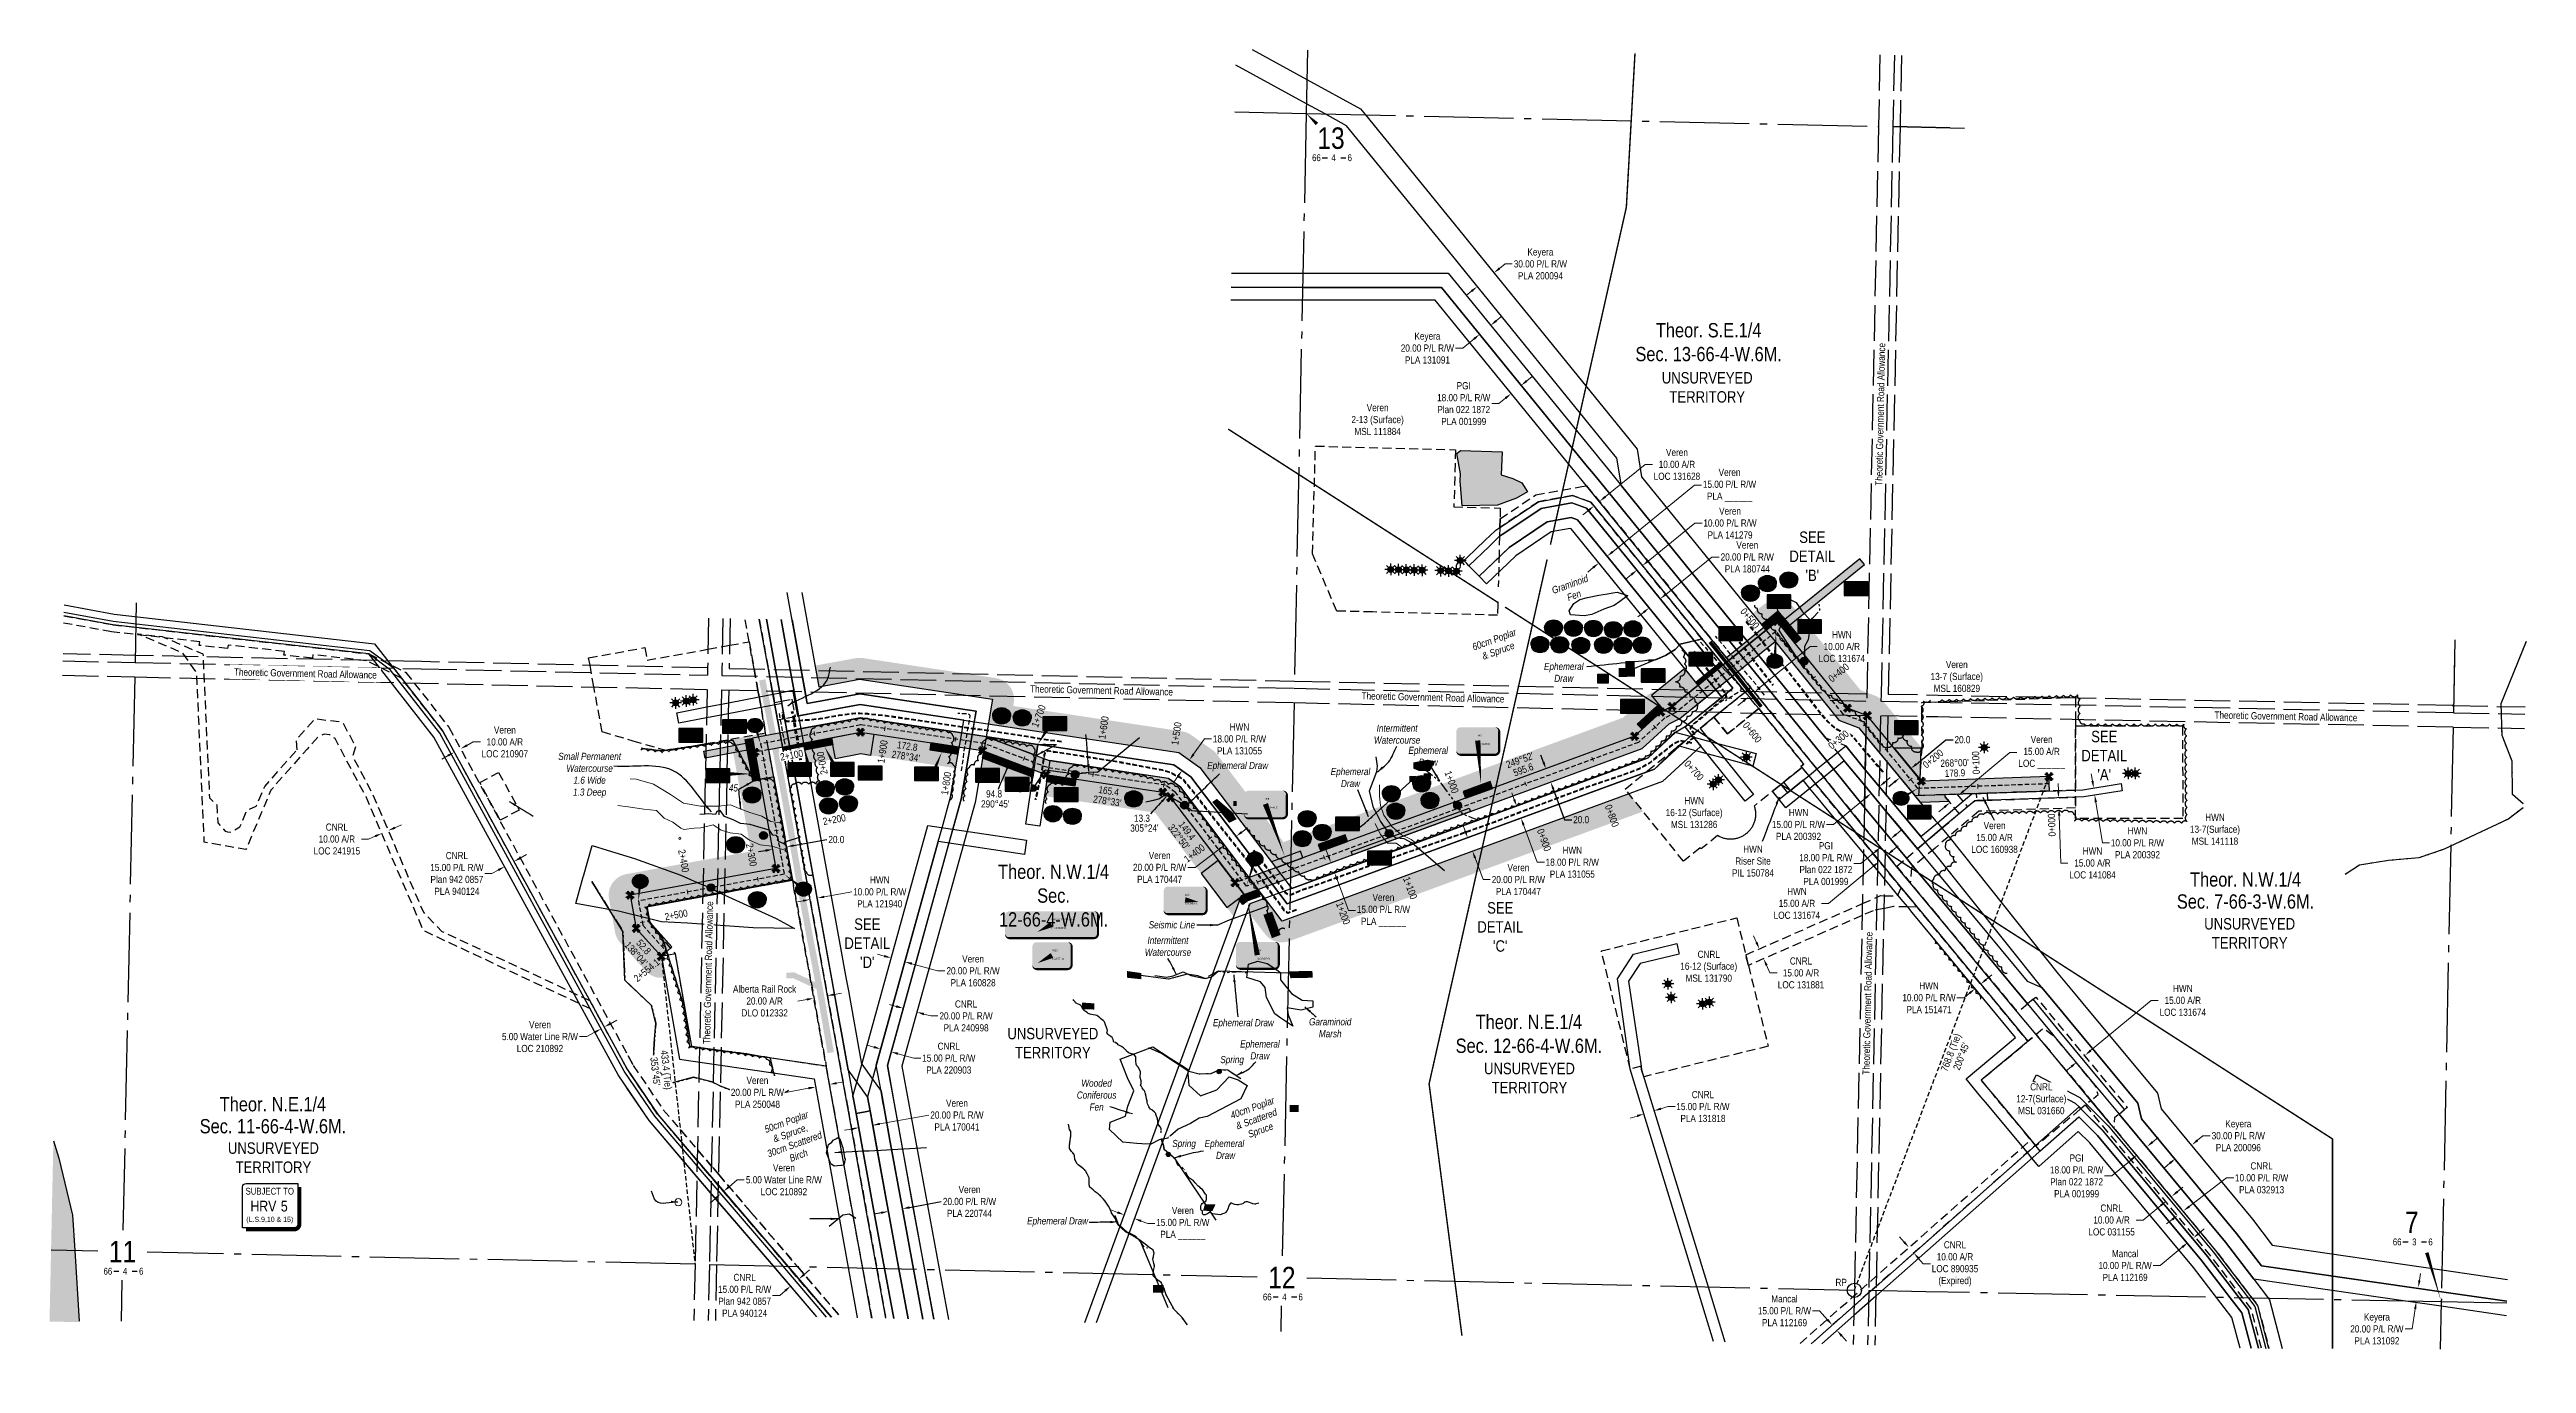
# Model space of a CAD drawing. Extents: x 399452 to 415540, y 6060435 to 6067869.
# Drawn here: x 403800 to 407265, y 6062041 to 6063880 of the extents above; entities that cross this region are included whole.
import ezdxf
from ezdxf.enums import TextEntityAlignment as Align

# ---------------------------------------------------------------- set-up
doc = ezdxf.new("R2018")
doc.units = 0
doc.header["$LTSCALE"] = 5
doc.header["$PDSIZE"] = 0.5
for name, pattern in [('0', [1, 1, 0]), ('DASHDOT2', [12.7, 6.35, -3.175, 0, -3.175]), ('foc-ACCESSROAD', [3.75, 2.5, -1.25]), ('foc-QUARTERLINE', [33, 25, -3, 2, -3]), ('foc-SEISMIC', [20.5, 15, -1, 0.5, -1, 0.5, -1, 0.5, -1]), ('foc-TIELINE', [1.875, 1.25, -0.625]), ('foc-TOPO-ephemeral', [6.25, 3.125, -0.625, 0.625, -0.625, 0.625, -0.625]), ('foc-TRAV', [1.875, 1.25, -0.625]), ('foc-UNSURVEYED', [12.5, 10, -2.5]), ('foc-WHEELTRACKS', [2, 0.4, -1.6]), ('UG_PIPE', [1.875, 1.25, -0.625])]:
    doc.linetypes.add(name, pattern=pattern)
doc.layers.get('Defpoints').update_dxf_attribs({"color": 9})
for name, color, linetype in [('10', 1, 'Continuous'), ('35', 37, 'Continuous'), ('9', 3, 'Continuous'), ('AS-PIPE-UG', 44, 'UG_PIPE'), ('AS-ROADS', 254, 'Continuous'), ('AS-SEISMIC', 224, 'foc-SEISMIC'), ('AS-UNDERLAY-H', 141, 'Continuous'), ('AS-WILDLIFE', 131, 'DASHDOT2'), ('C-AR', 13, 'foc-ACCESSROAD'), ('C-RW', 13, 'Continuous'), ('C-SYMBOL', 7, 'Continuous'), ('C-WS', 13, 'foc-ACCESSROAD'), ('C-WS-S', 8, 'Continuous'), ('CG-NOTES', 7, 'Continuous'), ('CTW', 7, 'Continuous'), ('DETAIL-T', 7, 'Continuous'), ('F-AR', 190, 'foc-ACCESSROAD'), ('F-RW', 190, 'Continuous'), ('F-WS', 190, 'foc-ACCESSROAD'), ('F-WS-S', 8, 'Continuous'), ('L-BD', 7, 'Continuous'), ('L-BD1', 253, 'Continuous'), ('L-MON', 1, 'Continuous'), ('L-QSEC', 8, 'foc-QUARTERLINE'), ('L-ROAD-T', 7, 'Continuous'), ('L-SECLBL', 7, 'Continuous'), ('L-SECQ', 8, 'foc-QUARTERLINE'), ('L-TIE', 7, 'foc-TIELINE'), ('L-UNS-T', 3, 'Continuous'), ('L-USEC', 7, 'foc-UNSURVEYED'), ('P-BUFFER-H 30m', 51, 'Continuous'), ('P-CROSSINGS', 250, 'Continuous'), ('P-ELEVATION', 7, 'Continuous'), ('P-PROPOSED', 10, 'Continuous'), ('P-PROPOSED-H', 21, 'Continuous'), ('P-TEMP-BLOCKS', 250, 'Continuous'), ('P-TEMP-H', 41, 'Continuous'), ('P-TEMP_ACCESS ROAD', 46, 'Continuous'), ('P-TEMP_LOG DECK', 46, 'Continuous'), ('P-TEMP_WORKSPACE', 46, 'Continuous'), ('P-TRAV', 4, 'foc-TRAV'), ('P-TXT', 4, 'Continuous'), ('T-BUSH', 110, '0'), ('T-BUSH-T', 110, 'Continuous'), ('T-CREEK', 160, 'Continuous'), ('T-DRAW', 143, 'foc-TOPO-ephemeral'), ('T-SLOPE', 48, 'Continuous'), ('T-TIE', 201, 'foc-TIELINE'), ('T-WATER', 160, 'Continuous'), ('T-WATER-H', 133, 'Continuous'), ('T-WATER-P3', 160, 'foc-WHEELTRACKS'), ('T-WATER-T', 170, 'Continuous'), ('WETLAND', 143, 'Continuous'), ('WETLAND-T', 146, 'Continuous')]:
    doc.layers.add(name, color=color, linetype=linetype)
for name, color, linetype, lineweight in [('AS-GENERAL', 48, 'Continuous', 18), ('C-AR-T', 13, 'Continuous', 9), ('C-RW-T', 13, 'Continuous', 9), ('C-WS-T', 13, 'Continuous', 9), ('F-AR-T', 190, 'Continuous', 9), ('F-RW-T', 190, 'Continuous', 9), ('F-WS-T', 190, 'Continuous', 9), ('T-TEXT', 48, 'Continuous', 18), ('T-TIE-T', 201, 'Continuous', 18)]:
    doc.layers.add(name, color=color, linetype=linetype, lineweight=lineweight)
doc.styles.add('175L', font='ARIALN.TTF', dxfattribs={"height": 20})
doc.styles.add('80', font='ARIALN.TTF', dxfattribs={"height": 10})
doc.styles.add('80CG', font='ARIALN.TTF', dxfattribs={"height": 10})
doc.styles.add('80L', font='ARIALN.TTF', dxfattribs={"height": 10})
doc.styles.add('80LS', font='ARIALNI.TTF', dxfattribs={"height": 10})
doc.styles.add('Crossing', font='ARIALN.TTF', dxfattribs={"height": 10})
doc.styles.add('foc-LtypeFont', font='ARIALN.TTF', dxfattribs={"height": 7.35})
doc.styles.add('HRV', font='ARIALN.TTF', dxfattribs={"height": 3})
doc.styles.add('SIMPLEX', font='ARIALN.TTF')
doc.styles.get("Standard").update_dxf_attribs({"font": 'ARIALN.TTF'})
doc.linetypes.add('foc-TOPO-flowdirection-NOLINE', pattern='A,0,[">",foc-LtypeFont,S=0.3,R=0,X=0,Y=-0.945],-20,[">",foc-LtypeFont,S=0.3,R=0,X=0,Y=-0.945],0', length=20)
doc.dimstyles.new('Compass 5 000', dxfattribs={"dimscale": 5, "dimtxt": 9, "dimasz": 2, "dimexe": 0.2, "dimexo": 0.0625, "dimgap": 0.5, "dimtad": 0, "dimtih": 1, "dimtoh": 1, "dimzin": 0, "dimdsep": 46, "dimtxsty": '80CG', "dimcen": 0.1, "dimse1": 1, "dimse2": 1, "dimclrd": 256, "dimclrt": 256, "dimaunit": 1, "dimadec": 4, "dimazin": 0, "dimtfac": 0.06, "dimtofl": 0, "dimtmove": 0, "dimatfit": 1, "dimfxl": 0.2, "dimtolj": 1, "dimtzin": 0, "dimlwd": -1, "dimarcsym": 0})

msp = doc.modelspace()

# ---------------------------------------------------------------- texts
at = {"layer": '35', "color": 3, "lineweight": 30, "flags": 104}
msp.add_attdef('RP', text='RP', height=9.9959, dxfattribs=at).set_placement((406306.154, 6062154.901), align=Align.MIDDLE_CENTER)
at = {"layer": 'AS-SEISMIC', "insert": (405337.458, 6062660.132), "char_height": 9.99592, "attachment_point": 1, "style": '80L'}
msp.add_mtext_dynamic_manual_height_columns('\\pxqc;{\\fArial Narrow|b0|i1|c0|p34;Seismic Line}', width=64.70593, gutter_width=49.959, heights=[0], dxfattribs=at)
at = {"layer": 'C-SYMBOL', "color": 3, "style": '175L'}
for s, height, p in [('Theor. N.W.1/4', 19.99184, (406871.906, 6062702.509)), ('Sec. 7-66-3-W.6M.', 19.99184, (406871.906, 6062671.759)), ('Theor. N.E.1/4', 20, (404112.159, 6062388.14)), ('Sec. 11-66-4-W.6M.', 20, (404112.159, 6062357.379))]:
    msp.add_text(s, height=height, dxfattribs=at).set_placement(p, align=Align.BOTTOM_CENTER)
at = {"layer": 'C-SYMBOL', "color": 3, "char_height": 19.99185, "attachment_point": 2, "style": '175L'}
for s, insert, width in [('Theor. S.E.1/4 \\PSec. 13-66-4-W.6M.', (406120.78, 6063497.027), 203.15943), ('Theor. N.W.1/4 Sec. 12-66-4-W.6M.', (405204.265, 6062739.382), 203.57327)]:
    msp.add_mtext(s, dxfattribs=dict(at, insert=insert, width=width))
at = {"layer": 'C-WS-T'}
for s, insert, char_height, width, attachment_point, style in [('\\A1;Veren\\P2-13 (Surface)\\PMSL 111884', (405657.644, 6063361.947), 9.99592, 72.65374, 5, '80CG'), ('\\pxqc;Veren\\P15.00 A/R\\PLOC 160938', (406488.51, 6062799.009), 10, 64.54748, 1, '80L')]:
    msp.add_mtext(s, dxfattribs=dict(at, insert=insert, char_height=char_height, width=width, attachment_point=attachment_point, style=style))
at = {"layer": 'C-WS-T', "insert": (406431.686, 6063024.297), "char_height": 10, "attachment_point": 1, "style": '80L'}
msp.add_mtext_dynamic_manual_height_columns('\\pxqc;Veren \\P13-7 (Surface)\\PMSL 160829', width=72.59403, gutter_width=49.979, heights=[0], dxfattribs=at)
at = {"layer": 'DETAIL-T', "color": 3, "char_height": 15.9934, "width": 63.60997, "attachment_point": 5, "style": '80CG'}
for s, insert in [("\\pxqc;SEE\\PDETAIL\\P'B'", (406265.801, 6063170.766)), ("\\pxqc;SEE\\PDETAIL\\P'A'", (406674.266, 6062891.9)), ("\\pxqc;SEE\\PDETAIL\\P'C'", (405829.203, 6062652.058)), ("\\pxqc;SEE\\PDETAIL\\P'D'", (404943.67, 6062629.411))]:
    msp.add_mtext(s, dxfattribs=dict(at, insert=insert))
at = {"layer": 'F-WS-T', "insert": (406794.097, 6062810.483), "char_height": 9.99592, "attachment_point": 1, "style": '80L'}
msp.add_mtext_dynamic_manual_height_columns('\\pxqc;HWN\\P13-7(Surface)\\PMSL 141118', width=70.19204, gutter_width=49.979, heights=[0], dxfattribs=at)
at = {"layer": 'L-BD', "style": '80L'}
for s, height, p in [('768.8 (Tie)', 9.99589, (406460.722, 6062476.104)), ("200%%d45'", 9.9959, (406474.043, 6062471.057))]:
    msp.add_text(s, height=height, rotation=69.248749, dxfattribs=at).set_placement(p, align=Align.MIDDLE)
at = {"layer": 'L-BD1'}
for s, rotation, p in [("278%%D34'", 351.428509, (404997.55, 6062891.09)), ('172.8', 351.428509, (404999.673, 6062905.175)), ("249%%D52'", 20.131041, (405856.556, 6062885.551)), ("268%%D00'", 1.990912, (406464.845, 6062881.683)), ('165.4', 351.454405, (405281.484, 6062842.509)), ('595.6', 20.131041, (405861.459, 6062872.177)), ('178.9', 1.990912, (406465.34, 6062867.448)), ("278%%D33'", 351.454405, (405279.368, 6062828.423)), ("322%%D50'", 307.17112, (405379.681, 6062778.252)), ('149.4', 307.17112, (405391.031, 6062786.858))]:
    msp.add_text(s, height=9.9959, rotation=rotation, dxfattribs=at).set_placement(p, align=Align.MIDDLE_CENTER)
for s, p in [("290%%D45'", (405122.668, 6062824.309)), ('94.8', (405121.015, 6062838.355)), ("305%%D24'", (405331.391, 6062790.519)), ('13.3', (405327.961, 6062804.287))]:
    msp.add_text(s, height=9.9959, dxfattribs=at).set_placement(p, align=Align.MIDDLE_CENTER)
at = {"layer": 'L-BD1', "style": '80L'}
for s, p in [("138%%d04'", (404620.233, 6062614.679)), ('52.8', (404630.83, 6062624.197))]:
    msp.add_text(s, height=9.9959, rotation=311.929438, dxfattribs=at).set_placement(p, align=Align.MIDDLE)
at = {"layer": 'L-ROAD-T', "style": '80L'}
for rotation, p in [(88.815652, (406360.813, 6063369.325)), (358.712313, (405735.087, 6062973.352)), (88.813413, (406342.996, 6062545.377))]:
    msp.add_text('Theoretic Government Road Allowance', height=9.99592, rotation=rotation, dxfattribs=at).set_placement(p, align=Align.MIDDLE_CENTER)
at = {"layer": 'L-UNS-T', "color": 3, "attachment_point": 5, "style": '80L'}
for width, gutter_width, insert, char_height in [(126.31028, 47.461, (406118.805, 6063406.956), 15.99348), (126.31028, 47.461, (405203.272, 6062489.538), 15.99348), (126.3618, 47.48, (404112.788, 6062329.239), 16)]:
    msp.add_mtext_dynamic_manual_height_columns('\\pxqc;UNSURVEYED TERRITORY', width=width, gutter_width=gutter_width, heights=[0], dxfattribs=dict(at, insert=insert, char_height=char_height))
at = {"layer": 'T-BUSH-T', "char_height": 9.99592, "width": 68.42918, "attachment_point": 2, "rotation": 20, "style": '80LS'}
for s, insert in [('60cm Poplar\\P& Spruce', (405819.049, 6063059.053)), ('40cm Poplar\\P& Scattered Spruce', (405480.695, 6062403.897))]:
    msp.add_mtext(s, dxfattribs=dict(at, insert=insert))
at = {"layer": 'T-TIE-T', "style": '80L'}
for s, rotation, p in [('0+500', 309.008055, (406178.368, 6063083.776)), ('0+400', 39.00894, (406302.713, 6063007.888)), ('1+600', 81.454405, (405274.197, 6062931.008)), ('1+500', 81.454405, (405376.154, 6062922.687)), ('0+600', 309.008055, (406181.806, 6062924.455)), ('2+000', 100.758112, (404880.541, 6062881.335)), ('1+900', 81.428509, (404965.003, 6062897.453)), ('0+700', 312.757687, (406100.371, 6062871.134)), ('0+200', 39.490158, (406434.646, 6062887.524)), ('0+100', 91.998037, (406494.631, 6062881.842)), ('1+800', 81.428509, (405053.93, 6062853.01)), ('1+000', 290.131041, (405761.265, 6062854.824)), ('0+800', 290.131041, (405985.498, 6062807.658)), ('2+200', 10.259105, (404897.466, 6062802.436)), ('0+900', 290.131041, (405890.551, 6062773.809)), ('0+000', 91.998037, (406600.811, 6062794.757)), ('2+400', 280.350797, (404686.72, 6062744.546)), ('2+300', 280.350797, (404781.647, 6062753.046)), ('1+400', 37.17112, (405401.229, 6062755.347)), ('1+100', 290.131041, (405703.229, 6062706.567)), ('2+500', 10.350797, (404676.296, 6062669.064)), ('1+200', 290.131041, (405609.495, 6062671.315)), ('2+554.1', 39.188424, (404634.933, 6062591.562))]:
    msp.add_text(s, height=9.9959, rotation=rotation, dxfattribs=at).set_placement(p, align=Align.MIDDLE_CENTER)
at = {"layer": 'T-TIE-T', "insert": (404749.777, 6062851.681), "char_height": 9.99589, "attachment_point": 1, "style": '80L'}
msp.add_mtext_dynamic_manual_height_columns('\\pxqc;{\\fArial Narrow|b0|i1|c0|p34;45}', width=13.02098, gutter_width=49.959, heights=[0], dxfattribs=at)
at = {"layer": 'T-TIE-T', "insert": (405514.583, 6062656.745), "char_height": 9.9959, "width": 31.69679, "attachment_point": 2, "rotation": 290.131041, "style": '80L', "bg_fill": 1, "box_fill_scale": 1.15, "bg_fill_color": 51, "bg_fill_transparency": 0}
msp.add_mtext('1+300', dxfattribs=at)
at = {"layer": 'T-WATER-T', "char_height": 9.99592, "attachment_point": 1, "style": '80L'}
for s, width, gutter_width, insert in [('\\pxqc;{\\fArial Narrow|b0|i1|c0|p34;Intermittent Watercourse}', 64.69911, 49.986, (405652.566, 6062935.268)), ('\\pxqc;{\\fArial Narrow|b0|i1|c0|p34;Ephemeral Draw}', 85.95699, 49.959, (405418.859, 6062883.075)), ('\\pxqc;{\\fArial Narrow|b0|i1|c0|p34;Ephemeral \\PDraw}', 55.93413, 49.986, (405700.512, 6062904.255)), ('\\pxqc;{\\fArial Narrow|b0|i1|c0|p34;Ephemeral \\PDraw}', 55.93413, 49.986, (405591.732, 6062874.548)), ('\\pxqc;{\\fArial Narrow|b0|i1|c0|p34;Intermittent\\PWatercourse}', 57.80844, 49.986, (405335.417, 6062638.38)), ('\\pxqc;{\\fArial Narrow|b0|i1|c0|p34;Ephemeral Draw}', 85.95728, 49.986, (405166.91, 6062245.856))]:
    msp.add_mtext_dynamic_manual_height_columns(s, width=width, gutter_width=gutter_width, heights=[0], dxfattribs=dict(at, insert=insert))
at = {"layer": 'WETLAND-T', "char_height": 9.99592}
for s, insert, width, attachment_point, rotation, style in [('\\pxqc;Graminoid \\PFen', (405899.841, 6063127.19), 53.48201, 1, 20, '80LS'), ('{\\fArial Narrow|b0|i1|c0|p34;Wooded Coniferous Fen}', (405264.478, 6062438.591), 37.79073, 2, 0.024768, '80L')]:
    msp.add_mtext(s, dxfattribs=dict(at, insert=insert, width=width, attachment_point=attachment_point, rotation=rotation, style=style))
at = {"layer": 'WETLAND-T', "insert": (405561.398, 6062524.433), "char_height": 9.99589, "attachment_point": 1, "style": '80L'}
msp.add_mtext_dynamic_manual_height_columns('\\pxqc;{\\fArial Narrow|b0|i1|c0|p34;Garaminoid Marsh}', width=59.85029, gutter_width=49.979, heights=[0], dxfattribs=at)

# ---------------------------------------------------------------- blocks, each defined once
blk = doc.blocks.new('L-SECLBL')
at = {"layer": '9', "color": 7}
for p, q in [((-5.1, -27.8), (-12.3, -27.8)), ((20.7, -27.8), (13.5, -27.8))]:
    blk.add_line(p, q, dxfattribs=at)
at = {"layer": '10', "color": 2, "style": 'SIMPLEX'}
blk.add_attdef('SEC', text='', height=30, dxfattribs=at).set_placement((0, 0), align=Align.MIDDLE)
at = {"layer": '10', "color": 5, "style": '80L'}
blk.add_attdef('TWP', text='', height=9.5, dxfattribs=at).set_placement((-14.4, -27.4), align=Align.MIDDLE_RIGHT)
blk.add_attdef('RGE', text='', height=9.5, dxfattribs=at).set_placement((3.6, -27.4), align=Align.MIDDLE_CENTER)
blk.add_attdef('MER', text='', height=9.5, dxfattribs=at).set_placement((23.2, -27.4), align=Align.MIDDLE_LEFT)
blk = doc.blocks.new('GAS')
h = blk.add_hatch(color=255)
h.dxf.hatch_style = 1
edge = h.paths.add_edge_path()
edge.add_arc((0, 0), 0.9, 0, 360)
for p, q in [((-0.81, 0), (-1.62, 0)), ((-0.57, 0.57), (-1.14, 1.14)), ((0, 0.81), (0, 1.62)), ((0.57, 0.57), (1.14, 1.14)), ((1.62, 0), (0.81, 0)), ((-0.57, -0.57), (-1.14, -1.14)), ((0, -0.81), (0, -1.62)), ((1.14, -1.14), (0.57, -0.57))]:
    blk.add_line(p, q)
blk.add_circle((0, 0), 0.8)
blk = doc.blocks.new('*D73')
at = {"layer": 'Defpoints', "color": 0, "transparency": 16777216}
for p in [(406293.7, 6062095.1), (406294.6, 6062095.9), (406301.2, 6062088.4)]:
    blk.add_point(p, dxfattribs=at)
at = {"layer": 'F-RW-T', "transparency": 16777216}
for p, q in [((406276, 6062115.1), (406266, 6062115.1)), ((406287, 6062102.6), (406276, 6062115.1)), ((406306.9, 6062080.1), (406313.5, 6062072.6))]:
    blk.add_line(p, q, dxfattribs=at)
for points in [[(406288.3, 6062103.7), (406285.8, 6062101.5), (406293.7, 6062095.1)], [(406308.1, 6062081.2), (406305.6, 6062079), (406300.3, 6062087.6)]]:
    blk.add_solid(points, dxfattribs=at)
at = {"layer": 'F-RW-T', "transparency": 16777216, "insert": (406226.9, 6062115.1), "char_height": 10, "attachment_point": 5, "style": '80CG'}
blk.add_mtext('\\A1;Mancal\\P15.00 P/L R/W\\PPLA 112169', dxfattribs=at)
blk = doc.blocks.new('*D74')
at = {"layer": 'Defpoints', "color": 0, "transparency": 16777216}
for p in [(404844, 6062798.6), (404853.8, 6062800.4), (404873.4, 6062692.4)]:
    blk.add_point(p, dxfattribs=at)
at = {"layer": 'F-RW-T', "transparency": 16777216}
for p, q in [((404853.8, 6062688.8), (404843.9, 6062687)), ((404883.3, 6062694.1), (404922, 6062701.2))]:
    blk.add_line(p, q, dxfattribs=at)
for points in [[(404853.5, 6062690.4), (404854.1, 6062687.2), (404863.6, 6062690.6)], [(404883, 6062695.8), (404883.6, 6062692.5), (404873.4, 6062692.4)]]:
    blk.add_solid(points, dxfattribs=at)
at = {"layer": 'F-RW-T', "transparency": 16777216, "insert": (404961.1, 6062701.2), "char_height": 10, "attachment_point": 5, "style": '80CG'}
blk.add_mtext('\\A1;HWN\\P10.00 P/L R/W\\PPLA 121940', dxfattribs=at)
blk = doc.blocks.new('*D75')
at = {"layer": 'Defpoints', "color": 0, "transparency": 16777216}
for p in [(405390.1, 6062888.5), (405394.3, 6062885.5), (405379.7, 6062873.8)]:
    blk.add_point(p, dxfattribs=at)
at = {"layer": 'F-RW-T', "transparency": 16777216}
for p, q in [((405400.1, 6062893.7), (405415.3, 6062915.2)), ((405415.3, 6062915.2), (405425.3, 6062915.2)), ((405378.1, 6062862.7), (405372.3, 6062854.5))]:
    blk.add_line(p, q, dxfattribs=at)
for points in [[(405398.7, 6062894.7), (405401.4, 6062892.7), (405394.3, 6062885.5)], [(405376.7, 6062863.6), (405379.4, 6062861.7), (405383.9, 6062870.8)]]:
    blk.add_solid(points, dxfattribs=at)
at = {"layer": 'F-RW-T', "transparency": 16777216, "insert": (405464.4, 6062915.2), "char_height": 10, "attachment_point": 5, "style": '80CG'}
blk.add_mtext('\\A1;HWN\\P18.00 P/L R/W\\PPLA 131055', dxfattribs=at)
blk = doc.blocks.new('*D76')
at = {"layer": 'Defpoints', "color": 0, "transparency": 16777216}
for p in [(405714.1, 6063650.3), (405737.4, 6063669.2), (405820.4, 6063567.2)]:
    blk.add_point(p, dxfattribs=at)
at = {"layer": 'F-RW-T', "transparency": 16777216}
for p, q in [((405828.2, 6063573.5), (405835.9, 6063579.8)), ((405835.9, 6063579.8), (405845.9, 6063579.8)), ((405789.4, 6063541.9), (405781.6, 6063535.6))]:
    blk.add_line(p, q, dxfattribs=at)
for points in [[(405788.3, 6063543.2), (405790.4, 6063540.6), (405797.1, 6063548.2)], [(405827.1, 6063574.8), (405829.2, 6063572.2), (405820.4, 6063567.2)]]:
    blk.add_solid(points, dxfattribs=at)
at = {"layer": 'F-RW-T', "transparency": 16777216, "insert": (405885.4, 6063579.8), "char_height": 10, "attachment_point": 5, "style": '80CG'}
blk.add_mtext('\\A1;Keyera\\P30.00 P/L R/W\\PPLA 200094', dxfattribs=at)
blk = doc.blocks.new('*D77')
at = {"layer": 'Defpoints', "color": 0, "transparency": 16777216}
for p in [(405793.8, 6063489.2), (405800.3, 6063481.2), (405809.3, 6063501.8)]:
    blk.add_point(p, dxfattribs=at)
at = {"layer": 'F-RW-T', "transparency": 16777216}
for p, q in [((405823.6, 6063500.1), (405831.3, 6063506.5)), ((405792.6, 6063474.9), (405776.8, 6063462)), ((405776.8, 6063462), (405766.8, 6063462))]:
    blk.add_line(p, q, dxfattribs=at)
for points in [[(405791.5, 6063476.2), (405793.6, 6063473.6), (405800.3, 6063481.2)], [(405822.5, 6063501.4), (405824.6, 6063498.8), (405815.8, 6063493.8)]]:
    blk.add_solid(points, dxfattribs=at)
at = {"layer": 'F-RW-T', "transparency": 16777216, "insert": (405727.3, 6063462), "char_height": 10, "attachment_point": 5, "style": '80CG'}
blk.add_mtext('\\A1;Keyera\\P20.00 P/L R/W\\PPLA 131091', dxfattribs=at)
blk = doc.blocks.new('*D78')
at = {"layer": 'Defpoints', "color": 0, "transparency": 16777216}
for p in [(405800.9, 6063452), (405814.8, 6063463.3), (405844.4, 6063398.3)]:
    blk.add_point(p, dxfattribs=at)
at = {"layer": 'F-RW-T', "transparency": 16777216}
for p, q in [((405866.2, 6063416), (405873.9, 6063422.3)), ((405827.2, 6063384.3), (405817.2, 6063384.3)), ((405836.7, 6063392), (405827.2, 6063384.3))]:
    blk.add_line(p, q, dxfattribs=at)
for points in [[(405865.1, 6063417.3), (405867.2, 6063414.7), (405858.4, 6063409.7)], [(405835.6, 6063393.3), (405837.7, 6063390.7), (405844.4, 6063398.3)]]:
    blk.add_solid(points, dxfattribs=at)
at = {"layer": 'F-RW-T', "transparency": 16777216, "insert": (405778.1, 6063384.3), "char_height": 10, "attachment_point": 5, "style": '80CG'}
blk.add_mtext('\\A1;PGI\\P18.00 P/L R/W\\PPlan 022 1872\\PPLA 001999', dxfattribs=at)
blk = doc.blocks.new('*D79')
at = {"layer": 'Defpoints', "color": 0, "transparency": 16777216}
for p in [(406313.4, 6062821.4), (406327.3, 6062832.9), (406361.5, 6062763.7)]:
    blk.add_point(p, dxfattribs=at)
at = {"layer": 'F-RW-T', "transparency": 16777216}
for p, q in [((406383, 6062781.7), (406390.7, 6062788.1)), ((406353.8, 6062757.3), (406333.8, 6062740.7)), ((406333.8, 6062740.7), (406323.8, 6062740.7))]:
    blk.add_line(p, q, dxfattribs=at)
for points in [[(406382, 6062783), (406384.1, 6062780.4), (406375.4, 6062775.3)], [(406352.7, 6062758.6), (406354.9, 6062756), (406361.5, 6062763.7)]]:
    blk.add_solid(points, dxfattribs=at)
at = {"layer": 'F-RW-T', "transparency": 16777216, "insert": (406284.8, 6062740.7), "char_height": 10, "attachment_point": 5, "style": '80CG'}
blk.add_mtext('\\A1;PGI\\P18.00 P/L R/W\\PPlan 022 1872\\PPLA 001999', dxfattribs=at)
blk = doc.blocks.new('*D80')
at = {"layer": 'Defpoints', "color": 0, "transparency": 16777216}
for p in [(405832.3, 6062813.9), (405852.2, 6062821.2), (405838.5, 6062797)]:
    blk.add_point(p, dxfattribs=at)
at = {"layer": 'F-RW-T', "transparency": 16777216}
for p, q in [((405848.7, 6062830.6), (405845.3, 6062840)), ((405861.8, 6062794.9), (405880.9, 6062742.7)), ((405880.9, 6062742.7), (405890.9, 6062742.7))]:
    blk.add_line(p, q, dxfattribs=at)
for points in [[(405850.3, 6062831.1), (405847.1, 6062830), (405852.2, 6062821.2)], [(405863.4, 6062795.4), (405860.2, 6062794.3), (405858.3, 6062804.3)]]:
    blk.add_solid(points, dxfattribs=at)
at = {"layer": 'F-RW-T', "transparency": 16777216, "insert": (405930, 6062742.7), "char_height": 10, "attachment_point": 5, "style": '80CG'}
blk.add_mtext('\\A1;HWN\\P18.00 P/L R/W\\PPLA 131055', dxfattribs=at)
blk = doc.blocks.new('*D81')
at = {"layer": 'Defpoints', "color": 0, "transparency": 16777216}
for p in [(406355.6, 6062853.1), (406344.3, 6062843.8), (406348.2, 6062839.1)]:
    blk.add_point(p, dxfattribs=at)
at = {"layer": 'F-RW-T', "transparency": 16777216}
for p, q in [((406367.2, 6062854.8), (406374.9, 6062861.2)), ((406340.5, 6062832.7), (406295.6, 6062795.5)), ((406295.6, 6062795.5), (406285.6, 6062795.5))]:
    blk.add_line(p, q, dxfattribs=at)
for points in [[(406366.1, 6062856.1), (406368.2, 6062853.5), (406359.5, 6062848.4)], [(406339.4, 6062834), (406341.6, 6062831.4), (406348.2, 6062839.1)]]:
    blk.add_solid(points, dxfattribs=at)
at = {"layer": 'F-RW-T', "transparency": 16777216, "insert": (406246.5, 6062795.5), "char_height": 10, "attachment_point": 5, "style": '80CG'}
blk.add_mtext('\\A1;HWN\\P15.00 P/L R/W\\PPLA 200392', dxfattribs=at)
blk = doc.blocks.new('*D82')
at = {"layer": 'Defpoints', "color": 0, "transparency": 16777216}
for p in [(404790.4, 6062203.4), (404801.8, 6062213.2), (404836.4, 6062149.7)]:
    blk.add_point(p, dxfattribs=at)
at = {"layer": 'F-RW-T', "transparency": 16777216}
for p, q in [((404855.4, 6062165.9), (404863, 6062172.4)), ((404821.2, 6062136.7), (404811.2, 6062136.7)), ((404828.8, 6062143.2), (404821.2, 6062136.7))]:
    blk.add_line(p, q, dxfattribs=at)
for points in [[(404854.3, 6062167.2), (404856.5, 6062164.7), (404847.8, 6062159.4)], [(404827.7, 6062144.4), (404829.9, 6062141.9), (404836.4, 6062149.7)]]:
    blk.add_solid(points, dxfattribs=at)
at = {"layer": 'F-RW-T', "transparency": 16777216, "insert": (404772.1, 6062136.7), "char_height": 10, "attachment_point": 5, "style": '80CG', "bg_fill": 3, "box_fill_scale": 1.1, "bg_fill_color": 256, "bg_fill_true_color": 13158600, "bg_fill_transparency": 0}
blk.add_mtext('\\A1;CNRL\\P15.00 P/L R/W\\PPlan 942 0857\\PPLA 940124', dxfattribs=at)
blk = doc.blocks.new('*D61')
at = {"layer": 'Defpoints', "color": 0, "transparency": 16777216}
for p in [(406031.1, 6062388), (406044.5, 6062394.9), (406045.3, 6062392.4)]:
    blk.add_point(p, dxfattribs=at)
at = {"layer": 'F-RW-T', "transparency": 16777216}
for p, q in [((406054.1, 6062397.8), (406063.7, 6062400.8)), ((406063.7, 6062400.8), (406073.7, 6062400.8)), ((406020.7, 6062387.6), (406011.2, 6062384.7))]:
    blk.add_line(p, q, dxfattribs=at)
for points in [[(406053.6, 6062399.4), (406054.6, 6062396.3), (406044.5, 6062394.9)], [(406020.2, 6062389.2), (406021.2, 6062386), (406030.3, 6062390.6)]]:
    blk.add_solid(points, dxfattribs=at)
at = {"layer": 'F-RW-T', "transparency": 16777216, "insert": (406112.8, 6062400.8), "char_height": 10, "attachment_point": 5, "style": '80CG'}
blk.add_mtext('\\A1;CNRL\\P15.00 P/L R/W\\PPLA 131818', dxfattribs=at)
blk = doc.blocks.new('*D62')
at = {"layer": 'Defpoints', "color": 0, "transparency": 16777216}
for p in [(406421.7, 6062653), (406429.4, 6062659.3), (406493.6, 6062565.9)]:
    blk.add_point(p, dxfattribs=at)
at = {"layer": 'F-RW-T', "transparency": 16777216}
for p, q in [((406509.1, 6062578.6), (406516.8, 6062585)), ((406478.2, 6062553.1), (406468.2, 6062553.1)), ((406485.9, 6062559.5), (406478.2, 6062553.1))]:
    blk.add_line(p, q, dxfattribs=at)
for points in [[(406508, 6062579.9), (406510.1, 6062577.3), (406501.3, 6062572.2)], [(406484.9, 6062560.8), (406487, 6062558.2), (406493.6, 6062565.9)]]:
    blk.add_solid(points, dxfattribs=at)
at = {"layer": 'F-RW-T', "transparency": 16777216, "insert": (406429.1, 6062553.1), "char_height": 10, "attachment_point": 5, "style": '80CG', "bg_fill": 3, "box_fill_scale": 1.1, "bg_fill_color": 256, "bg_fill_true_color": 13158600, "bg_fill_transparency": 0}
blk.add_mtext('\\A1;HWN\\P10.00 P/L R/W\\PPLA 151471', dxfattribs=at)
blk = doc.blocks.new('*D63')
at = {"layer": 'C-RW-T', "transparency": 16777216}
for p, q in [((405780.2, 6062786.3), (405776.7, 6062795.7)), ((405794, 6062748.7), (405805.1, 6062718.4)), ((405805.1, 6062718.4), (405815.1, 6062718.4))]:
    blk.add_line(p, q, dxfattribs=at)
for points in [[(405781.7, 6062786.9), (405778.6, 6062785.7), (405783.6, 6062776.9)], [(405795.5, 6062749.3), (405792.4, 6062748.1), (405790.5, 6062758.1)]]:
    blk.add_solid(points, dxfattribs=at)
at = {"layer": 'Defpoints', "color": 0, "transparency": 16777216}
for p in [(405851.7, 6062801.8), (405858.6, 6062783), (405790.5, 6062758.1)]:
    blk.add_point(p, dxfattribs=at)
at = {"layer": 'C-RW-T', "transparency": 16777216, "insert": (405854.6, 6062718.4), "char_height": 10, "attachment_point": 5, "style": '80CG'}
blk.add_mtext('\\A1;Veren\\P20.00 P/L R/W\\PPLA 170447', dxfattribs=at)
blk = doc.blocks.new('*D64')
at = {"layer": 'C-RW-T', "transparency": 16777216}
for p, q in [((404750.3, 6062288.7), (404761.6, 6062298.4)), ((404761.6, 6062298.4), (404771.6, 6062298.4)), ((404731.3, 6062272.4), (404723.7, 6062265.9))]:
    blk.add_line(p, q, dxfattribs=at)
for points in [[(404730.2, 6062273.7), (404732.4, 6062271.2), (404738.9, 6062278.9)], [(404749.2, 6062290), (404751.4, 6062287.4), (404742.7, 6062282.2)]]:
    blk.add_solid(points, dxfattribs=at)
at = {"layer": 'Defpoints', "color": 0, "transparency": 16777216}
for p in [(404742.7, 6062282.2), (404790, 6062219.4), (404793.8, 6062222.6)]:
    blk.add_point(p, dxfattribs=at)
at = {"layer": 'C-RW-T', "transparency": 16777216, "insert": (404827, 6062298.4), "char_height": 10, "attachment_point": 5, "style": '80CG'}
blk.add_mtext('\\A1;Veren\\P5.00 Water Line R/W\\PLOC 210892', dxfattribs=at)
blk = doc.blocks.new('*D65')
at = {"layer": 'C-RW-T', "transparency": 16777216}
for p, q in [((406060.7, 6063117.4), (406125.3, 6063169.7)), ((406125.3, 6063169.7), (406135.3, 6063169.7)), ((406029.7, 6063092.3), (406021.9, 6063086))]:
    blk.add_line(p, q, dxfattribs=at)
for points in [[(406028.7, 6063093.6), (406030.8, 6063091), (406037.5, 6063098.6)], [(406059.7, 6063118.7), (406061.8, 6063116.1), (406053, 6063111.1)]]:
    blk.add_solid(points, dxfattribs=at)
at = {"layer": 'Defpoints', "color": 0, "transparency": 16777216}
for p in [(406032, 6063105.3), (406037.5, 6063098.6), (406047.5, 6063117.8)]:
    blk.add_point(p, dxfattribs=at)
at = {"layer": 'C-RW-T', "transparency": 16777216, "insert": (406174.8, 6063169.7), "char_height": 10, "attachment_point": 5, "style": '80CG'}
blk.add_mtext('\\A1;Veren\\P20.00 P/L R/W\\PPLA 180744', dxfattribs=at)
blk = doc.blocks.new('*D66')
at = {"layer": 'C-RW-T', "transparency": 16777216}
for p, q in [((406036, 6063164), (406101.6, 6063217.2)), ((406101.6, 6063217.2), (406111.6, 6063217.2)), ((406012.7, 6063145.1), (406004.9, 6063138.8))]:
    blk.add_line(p, q, dxfattribs=at)
for points in [[(406034.9, 6063165.3), (406037, 6063162.7), (406028.2, 6063157.7)], [(406011.6, 6063146.4), (406013.7, 6063143.8), (406020.4, 6063151.4)]]:
    blk.add_solid(points, dxfattribs=at)
at = {"layer": 'Defpoints', "color": 0, "transparency": 16777216}
for p in [(406028.2, 6063157.7), (406080.1, 6063093.7), (406072.3, 6063087.4)]:
    blk.add_point(p, dxfattribs=at)
at = {"layer": 'C-RW-T', "transparency": 16777216, "insert": (406150.7, 6063217.2), "char_height": 10, "attachment_point": 5, "style": '80CG'}
blk.add_mtext('\\A1;Veren\\P10.00 P/L R/W\\PPLA 141279', dxfattribs=at)
blk = doc.blocks.new('*D67')
at = {"layer": 'C-RW-T', "transparency": 16777216}
for p, q in [((404967.4, 6062611.4), (404957.8, 6062614.1)), ((405006, 6062600.7), (405042.1, 6062590.7)), ((405042.1, 6062590.7), (405052.1, 6062590.7))]:
    blk.add_line(p, q, dxfattribs=at)
for points in [[(404967.9, 6062613), (404967, 6062609.8), (404977.1, 6062608.7)], [(405006.4, 6062602.3), (405005.5, 6062599.1), (404996.3, 6062603.4)]]:
    blk.add_solid(points, dxfattribs=at)
at = {"layer": 'Defpoints', "color": 0, "transparency": 16777216}
for p in [(405013.5, 6062740.4), (405032.8, 6062735.1), (404996.3, 6062603.4)]:
    blk.add_point(p, dxfattribs=at)
at = {"layer": 'C-RW-T', "transparency": 16777216, "insert": (405091.7, 6062590.7), "char_height": 10, "attachment_point": 5, "style": '80CG'}
blk.add_mtext('\\A1;Veren\\P20.00 P/L R/W\\PPLA 160828', dxfattribs=at)
blk = doc.blocks.new('*D68')
at = {"layer": 'C-WS-T', "transparency": 16777216}
for p, q in [((405976, 6063253.8), (406032.1, 6063299.3)), ((406032.1, 6063299.3), (406042.1, 6063299.3)), ((405952.7, 6063234.9), (405944.9, 6063228.6))]:
    blk.add_line(p, q, dxfattribs=at)
for points in [[(405951.6, 6063236.2), (405953.7, 6063233.6), (405960.4, 6063241.2)], [(405974.9, 6063255.1), (405977, 6063252.5), (405968.2, 6063247.5)]]:
    blk.add_solid(points, dxfattribs=at)
at = {"layer": 'Defpoints', "color": 0, "transparency": 16777216}
for p in [(405960.4, 6063241.2), (406075.1, 6063099.7), (406082.9, 6063106)]:
    blk.add_point(p, dxfattribs=at)
at = {"layer": 'C-WS-T', "transparency": 16777216, "insert": (406076.4, 6063299.3), "char_height": 10, "attachment_point": 5, "style": '80CG'}
blk.add_mtext('\\A1;Veren\\P10.00 A/R\\PLOC 131628', dxfattribs=at)
blk = doc.blocks.new('*D69')
at = {"layer": 'Defpoints', "color": 0, "transparency": 16777216}
for p in [(406316.3, 6062796.4), (406326.9, 6062805.2), (406359.7, 6062743.9)]:
    blk.add_point(p, dxfattribs=at)
at = {"layer": 'F-AR-T', "transparency": 16777216}
for p, q in [((406378, 6062759), (406385.7, 6062765.4)), ((406352, 6062737.5), (406288.6, 6062685.1)), ((406288.6, 6062685.1), (406278.6, 6062685.1))]:
    blk.add_line(p, q, dxfattribs=at)
for points in [[(406376.9, 6062760.3), (406379.1, 6062757.7), (406370.3, 6062752.6)], [(406350.9, 6062738.8), (406353, 6062736.2), (406359.7, 6062743.9)]]:
    blk.add_solid(points, dxfattribs=at)
at = {"layer": 'F-AR-T', "transparency": 16777216, "insert": (406244.3, 6062685.1), "char_height": 10, "attachment_point": 5, "style": '80CG'}
blk.add_mtext('\\A1;HWN\\P15.00 A/R\\PLOC 131674', dxfattribs=at)
blk = doc.blocks.new('*D70')
at = {"layer": 'Defpoints', "color": 0, "transparency": 16777216}
for p in [(406184.6, 6062965.2), (406184.8, 6062980.7), (406192.3, 6062971.6)]:
    blk.add_point(p, dxfattribs=at)
at = {"layer": 'F-AR-T', "transparency": 16777216}
for p, q in [((406192.6, 6062987.1), (406262.8, 6063044.4)), ((406262.8, 6063044.4), (406272.8, 6063044.4)), ((406169.3, 6062968.1), (406161.6, 6062961.8))]:
    blk.add_line(p, q, dxfattribs=at)
for points in [[(406191.5, 6062988.3), (406193.6, 6062985.8), (406184.8, 6062980.7)], [(406168.3, 6062969.4), (406170.4, 6062966.8), (406177.1, 6062974.4)]]:
    blk.add_solid(points, dxfattribs=at)
at = {"layer": 'F-AR-T', "transparency": 16777216, "insert": (406307.1, 6063044.4), "char_height": 10, "attachment_point": 5, "style": '80CG'}
blk.add_mtext('\\A1;HWN\\P10.00 A/R\\PLOC 131674', dxfattribs=at)
blk = doc.blocks.new('*D71')
at = {"layer": 'Defpoints', "color": 0, "transparency": 16777216}
for p in [(406266.2, 6062654.2), (406272.3, 6062640.4), (406191.7, 6062621.4)]:
    blk.add_point(p, dxfattribs=at)
at = {"layer": 'F-AR-T', "transparency": 16777216}
for p, q in [((406187.6, 6062630.6), (406183.6, 6062639.7)), ((406201.7, 6062598.5), (406206.4, 6062587.8)), ((406206.4, 6062587.8), (406216.4, 6062587.8))]:
    blk.add_line(p, q, dxfattribs=at)
for points in [[(406189.2, 6062631.2), (406186.1, 6062629.9), (406191.7, 6062621.4)], [(406203.3, 6062599.2), (406200.2, 6062597.8), (406197.7, 6062607.6)]]:
    blk.add_solid(points, dxfattribs=at)
at = {"layer": 'F-AR-T', "transparency": 16777216, "insert": (406250, 6062587.8), "char_height": 10, "attachment_point": 5, "style": '80CG'}
blk.add_mtext('\\A1;CNRL\\P15.00 A/R\\PLOC 131881', dxfattribs=at)
blk = doc.blocks.new('*D72')
at = {"layer": 'Defpoints', "color": 0, "transparency": 16777216}
for p in [(404887.9, 6062556), (404887.5, 6062450.8), (404906.3, 6062454.2)]:
    blk.add_point(p, dxfattribs=at)
at = {"layer": 'F-AR-T', "transparency": 16777216}
for p, q in [((404859.2, 6062550.8), (404846.7, 6062548.5)), ((404897.8, 6062557.7), (404907.6, 6062559.5))]:
    blk.add_line(p, q, dxfattribs=at)
for points in [[(404858.9, 6062552.4), (404859.5, 6062549.1), (404869.1, 6062552.5)], [(404897.5, 6062559.4), (404898.1, 6062556.1), (404887.9, 6062556)]]:
    blk.add_solid(points, dxfattribs=at)
at = {"layer": 'F-AR-T', "transparency": 16777216, "insert": (404800, 6062548.5), "char_height": 10, "attachment_point": 5, "style": '80CG'}
blk.add_mtext('\\A1;Alberta Rail Rock\\P20.00 A/R\\PDLO 012332', dxfattribs=at)
blk = doc.blocks.new('*D83')
at = {"layer": 'C-RW-T', "transparency": 16777216}
for p, q in [((405293.8, 6062252.8), (405284.4, 6062256.2)), ((405326.7, 6062240.7), (405336.1, 6062237.3)), ((405336.1, 6062237.3), (405346.1, 6062237.3))]:
    blk.add_line(p, q, dxfattribs=at)
for points in [[(405294.4, 6062254.3), (405293.2, 6062251.2), (405303.2, 6062249.3)], [(405327.2, 6062242.3), (405326.1, 6062239.2), (405317.3, 6062244.2)]]:
    blk.add_solid(points, dxfattribs=at)
at = {"layer": 'Defpoints', "color": 0, "transparency": 16777216}
for p in [(405321.8, 6062300), (405335.9, 6062294.9), (405317.3, 6062244.2)]:
    blk.add_point(p, dxfattribs=at)
at = {"layer": 'C-RW-T', "transparency": 16777216, "insert": (405385.1, 6062237.3), "char_height": 10, "attachment_point": 5, "style": '80CG'}
blk.add_mtext('\\A1;Veren\\P15.00 P/L R/W\\PPLA ______', dxfattribs=at)
blk = doc.blocks.new('*D84')
at = {"layer": 'C-RW-T', "transparency": 16777216}
for p, q in [((405588.9, 6062751.3), (405585.4, 6062760.7)), ((405600.9, 6062718.5), (405616.7, 6062675.3)), ((405616.7, 6062675.3), (405626.7, 6062675.3))]:
    blk.add_line(p, q, dxfattribs=at)
for points in [[(405590.4, 6062751.9), (405587.3, 6062750.8), (405592.3, 6062742)], [(405602.5, 6062719.1), (405599.3, 6062717.9), (405597.5, 6062727.9)]]:
    blk.add_solid(points, dxfattribs=at)
at = {"layer": 'Defpoints', "color": 0, "transparency": 16777216}
for p in [(405624.4, 6062753.7), (405592.3, 6062742), (405629.6, 6062739.6)]:
    blk.add_point(p, dxfattribs=at)
at = {"layer": 'C-RW-T', "transparency": 16777216, "insert": (405665.8, 6062675.3), "char_height": 10, "attachment_point": 5, "style": '80CG'}
blk.add_mtext('\\A1;Veren\\P15.00 P/L R/W\\PPLA ______', dxfattribs=at)
blk = doc.blocks.new('*D85')
at = {"layer": 'C-RW-T', "transparency": 16777216}
for p, q in [((405986.5, 6063177.1), (406100.9, 6063270.1)), ((406100.9, 6063270.1), (406110.9, 6063270.1)), ((405959.4, 6063155), (405951.6, 6063148.7))]:
    blk.add_line(p, q, dxfattribs=at)
for points in [[(405958.3, 6063156.3), (405960.4, 6063153.7), (405967.1, 6063161.3)], [(405985.5, 6063178.4), (405987.6, 6063175.8), (405978.8, 6063170.8)]]:
    blk.add_solid(points, dxfattribs=at)
at = {"layer": 'Defpoints', "color": 0, "transparency": 16777216}
for p in [(405967.1, 6063161.3), (406036.8, 6063099.4), (406025.2, 6063089.9)]:
    blk.add_point(p, dxfattribs=at)
at = {"layer": 'C-RW-T', "transparency": 16777216, "insert": (406150, 6063270.1), "char_height": 10, "attachment_point": 5, "style": '80CG'}
blk.add_mtext('\\A1;Veren\\P15.00 P/L R/W\\PPLA ______', dxfattribs=at)
blk = doc.blocks.new('*D86')
at = {"layer": 'C-RW-T', "transparency": 16777216}
for p, q in [((404900.7, 6062433.6), (404910.6, 6062435.3)), ((404861.4, 6062426.4), (404829.6, 6062420.7))]:
    blk.add_line(p, q, dxfattribs=at)
for points in [[(404900.4, 6062435.2), (404901, 6062431.9), (404890.9, 6062431.8)], [(404861.1, 6062428.1), (404861.7, 6062424.8), (404871.2, 6062428.2)]]:
    blk.add_solid(points, dxfattribs=at)
at = {"layer": 'Defpoints', "color": 0, "transparency": 16777216}
for p in [(404871.2, 6062428.2), (404881, 6062374.1), (404900.7, 6062377.7)]:
    blk.add_point(p, dxfattribs=at)
at = {"layer": 'C-RW-T', "transparency": 16777216, "insert": (404790, 6062420.7), "char_height": 10, "attachment_point": 5, "style": '80CG', "bg_fill": 3, "box_fill_scale": 1.1, "bg_fill_color": 256, "bg_fill_true_color": 13158600, "bg_fill_transparency": 0}
blk.add_mtext('\\A1;Veren\\P20.00 P/L R/W\\PPLA 250048', dxfattribs=at)
blk = doc.blocks.new('*D88')
at = {"layer": 'Defpoints', "color": 0, "transparency": 16777216}
for p in [(406495.6, 6062287.3), (406502.5, 6062279.4), (406400.9, 6062203.8)]:
    blk.add_point(p, dxfattribs=at)
at = {"layer": 'F-AR-T', "transparency": 16777216}
for p, q in [((406394.3, 6062211.3), (406387.7, 6062218.8)), ((406414.5, 6062188.4), (406421.1, 6062180.9)), ((406421.1, 6062180.9), (406431.1, 6062180.9))]:
    blk.add_line(p, q, dxfattribs=at)
for points in [[(406395.5, 6062212.4), (406393, 6062210.2), (406400.9, 6062203.8)], [(406415.7, 6062189.5), (406413.2, 6062187.3), (406407.9, 6062195.9)]]:
    blk.add_solid(points, dxfattribs=at)
at = {"layer": 'F-AR-T', "transparency": 16777216, "insert": (406465.4, 6062180.9), "char_height": 10, "attachment_point": 5, "style": '80CG'}
blk.add_mtext('\\A1;CNRL\\P10.00 A/R\\PLOC 890935\\P(Expired)', dxfattribs=at)
blk = doc.blocks.new('*D89')
at = {"layer": 'Defpoints', "color": 0, "transparency": 16777216}
for p in [(406717.3, 6062337.1), (406720.4, 6062333.4), (406731.1, 6062348.5)]:
    blk.add_point(p, dxfattribs=at)
at = {"layer": 'F-RW-T', "transparency": 16777216}
for p, q in [((406741.8, 6062351.2), (406749.5, 6062357.6)), ((406684.7, 6062303.8), (406674.7, 6062303.8)), ((406712.7, 6062327), (406684.7, 6062303.8))]:
    blk.add_line(p, q, dxfattribs=at)
for points in [[(406711.6, 6062328.3), (406713.7, 6062325.7), (406720.4, 6062333.4)], [(406740.8, 6062352.5), (406742.9, 6062349.9), (406734.1, 6062344.8)]]:
    blk.add_solid(points, dxfattribs=at)
at = {"layer": 'F-RW-T', "transparency": 16777216, "insert": (406635.6, 6062303.8), "char_height": 10, "attachment_point": 5, "style": '80CG'}
blk.add_mtext('\\A1;PGI\\P18.00 P/L R/W\\PPlan 022 1872\\PPLA 001999', dxfattribs=at)
blk = doc.blocks.new('*D90')
at = {"layer": 'Defpoints', "color": 0, "transparency": 16777216}
for p in [(406757.7, 6062272.8), (406761, 6062268.8), (406765.3, 6062279.2)]:
    blk.add_point(p, dxfattribs=at)
at = {"layer": 'F-AR-T', "transparency": 16777216}
for p, q in [((406753.3, 6062262.4), (406728.9, 6062242.1)), ((406776.4, 6062281.6), (406784.1, 6062287.9)), ((406728.9, 6062242.1), (406718.9, 6062242.1))]:
    blk.add_line(p, q, dxfattribs=at)
for points in [[(406752.3, 6062263.7), (406754.4, 6062261.1), (406761, 6062268.8)], [(406775.3, 6062282.8), (406777.5, 6062280.3), (406768.7, 6062275.2)]]:
    blk.add_solid(points, dxfattribs=at)
at = {"layer": 'F-AR-T', "transparency": 16777216, "insert": (406684.5, 6062242.1), "char_height": 10, "attachment_point": 5, "style": '80CG'}
blk.add_mtext('\\A1;CNRL\\P10.00 A/R\\PLOC 031155', dxfattribs=at)
blk = doc.blocks.new('*D91')
at = {"layer": 'Defpoints', "color": 0, "transparency": 16777216}
for p in [(406791.1, 6062210.6), (406795.7, 6062205.1), (406803.3, 6062211.5)]:
    blk.add_point(p, dxfattribs=at)
at = {"layer": 'F-RW-T', "transparency": 16777216}
for p, q in [((406806.5, 6062223.3), (406814.2, 6062229.7)), ((406783.4, 6062204.2), (406752.5, 6062178.4)), ((406752.5, 6062178.4), (406742.5, 6062178.4))]:
    blk.add_line(p, q, dxfattribs=at)
for points in [[(406805.4, 6062224.6), (406807.6, 6062222), (406798.8, 6062216.9)], [(406782.4, 6062205.5), (406784.5, 6062202.9), (406791.1, 6062210.6)]]:
    blk.add_solid(points, dxfattribs=at)
at = {"layer": 'F-RW-T', "transparency": 16777216, "insert": (406703.4, 6062178.4), "char_height": 10, "attachment_point": 5, "style": '80CG'}
blk.add_mtext('\\A1;Mancal\\P10.00 P/L R/W\\PPLA 112169', dxfattribs=at)
blk = doc.blocks.new('*D92')
at = {"layer": 'Defpoints', "color": 0, "transparency": 16777216}
for p in [(406777.3, 6062248.9), (406841.2, 6062165.6), (406849.1, 6062171.6)]:
    blk.add_point(p, dxfattribs=at)
at = {"layer": 'F-RW-T', "transparency": 16777216}
for p, q in [((406793.1, 6062261.1), (406845.3, 6062301.1)), ((406845.3, 6062301.1), (406855.3, 6062301.1)), ((406769.4, 6062242.8), (406761.4, 6062236.8))]:
    blk.add_line(p, q, dxfattribs=at)
for points in [[(406792.1, 6062262.4), (406794.2, 6062259.7), (406785.2, 6062255)], [(406768.4, 6062244.2), (406770.4, 6062241.5), (406777.3, 6062248.9)]]:
    blk.add_solid(points, dxfattribs=at)
at = {"layer": 'F-RW-T', "transparency": 16777216, "insert": (406894.4, 6062301.1), "char_height": 10, "attachment_point": 5, "style": '80CG'}
blk.add_mtext('\\A1;CNRL\\P10.00 P/L R/W\\PPLA 032913', dxfattribs=at)
blk = doc.blocks.new('*D93')
at = {"layer": 'Defpoints', "color": 0, "transparency": 16777216}
for p in [(406738.6, 6062370.6), (406761.7, 6062389.8), (406796.9, 6062347.2)]:
    blk.add_point(p, dxfattribs=at)
at = {"layer": 'F-RW-T', "transparency": 16777216}
for p, q in [((406804.6, 6062353.6), (406812.3, 6062360)), ((406812.3, 6062360), (406822.3, 6062360)), ((406766.2, 6062321.7), (406758.5, 6062315.3))]:
    blk.add_line(p, q, dxfattribs=at)
for points in [[(406803.6, 6062354.9), (406805.7, 6062352.3), (406796.9, 6062347.2)], [(406765.1, 6062323), (406767.2, 6062320.4), (406773.9, 6062328.1)]]:
    blk.add_solid(points, dxfattribs=at)
at = {"layer": 'F-RW-T', "transparency": 16777216, "insert": (406861.8, 6062360), "char_height": 10, "attachment_point": 5, "style": '80CG'}
blk.add_mtext('\\A1;Keyera\\P30.00 P/L R/W\\PPLA 200096', dxfattribs=at)
blk = doc.blocks.new('*D94')
at = {"layer": 'Defpoints', "color": 0, "transparency": 16777216}
for p in [(406647.5, 6062472.7), (406648.1, 6062448.4), (406659.6, 6062458)]:
    blk.add_point(p, dxfattribs=at)
at = {"layer": 'F-AR-T', "transparency": 16777216}
for p, q in [((406655.2, 6062479.1), (406739.8, 6062549.4)), ((406739.8, 6062549.4), (406749.8, 6062549.4)), ((406628.2, 6062456.7), (406620.5, 6062450.3))]:
    blk.add_line(p, q, dxfattribs=at)
for points in [[(406654.1, 6062480.4), (406656.2, 6062477.8), (406647.5, 6062472.7)], [(406627.1, 6062458), (406629.2, 6062455.4), (406635.9, 6062463.1)]]:
    blk.add_solid(points, dxfattribs=at)
at = {"layer": 'F-AR-T', "transparency": 16777216, "insert": (406784.1, 6062549.4), "char_height": 10, "attachment_point": 5, "style": '80CG', "bg_fill": 3, "box_fill_scale": 1.1, "bg_fill_color": 256, "bg_fill_true_color": 13158600, "bg_fill_transparency": 0}
blk.add_mtext('\\A1;HWN\\P15.00 A/R\\PLOC 131674', dxfattribs=at)
blk = doc.blocks.new('*D95')
at = {"layer": 'Defpoints', "color": 0, "transparency": 16777216}
for p in [(406939.2, 6062172.8), (406936.3, 6062152.9), (407113.6, 6062147.4)]:
    blk.add_point(p, dxfattribs=at)
at = {"layer": 'F-RW-T', "transparency": 16777216}
for p, q in [((407115.1, 6062157.3), (407116.5, 6062167.2)), ((407105.2, 6062089.7), (407095.2, 6062089.7)), ((407109.3, 6062117.7), (407105.2, 6062089.7))]:
    blk.add_line(p, q, dxfattribs=at)
for points in [[(407113.4, 6062157.6), (407116.7, 6062157.1), (407113.6, 6062147.4)], [(407107.6, 6062117.9), (407110.9, 6062117.4), (407110.7, 6062127.6)]]:
    blk.add_solid(points, dxfattribs=at)
at = {"layer": 'F-RW-T', "transparency": 16777216, "insert": (407055.7, 6062089.7), "char_height": 10, "attachment_point": 5, "style": '80CG', "bg_fill": 3, "box_fill_scale": 1.1, "bg_fill_color": 256, "bg_fill_true_color": 13158600, "bg_fill_transparency": 0}
blk.add_mtext('\\A1;Keyera\\P20.00 P/L R/W\\PPLA 131092', dxfattribs=at)
blk = doc.blocks.new('*D96')
at = {"layer": 'Defpoints', "color": 0, "transparency": 16777216}
for p in [(406603.1, 6062832.6), (406603.6, 6062817.6), (406610.9, 6062817.9)]:
    blk.add_point(p, dxfattribs=at)
at = {"layer": 'F-AR-T', "transparency": 16777216}
for p, q in [((406610, 6062842.9), (406609.7, 6062852.8)), ((406611.2, 6062807.9), (406613.5, 6062741.6)), ((406613.5, 6062741.6), (406623.5, 6062741.6))]:
    blk.add_line(p, q, dxfattribs=at)
for points in [[(406611.7, 6062842.9), (406608.3, 6062842.8), (406610.3, 6062832.9)], [(406612.9, 6062807.9), (406609.5, 6062807.8), (406610.9, 6062817.9)]]:
    blk.add_solid(points, dxfattribs=at)
at = {"layer": 'F-AR-T', "transparency": 16777216, "insert": (406657.8, 6062741.6), "char_height": 10, "attachment_point": 5, "style": '80CG'}
blk.add_mtext('\\A1;HWN\\P15.00 A/R\\PLOC 141084', dxfattribs=at)
blk = doc.blocks.new('*D97')
at = {"layer": 'Defpoints', "color": 0, "transparency": 16777216}
for p in [(406679.6, 6062849.7), (406660.9, 6062836.6), (406681.1, 6062839.9)]:
    blk.add_point(p, dxfattribs=at)
at = {"layer": 'F-RW-T', "transparency": 16777216}
for p, q in [((406657.7, 6062856.4), (406656.1, 6062866.2)), ((406662.5, 6062826.7), (406671.6, 6062769.8)), ((406671.6, 6062769.8), (406681.6, 6062769.8))]:
    blk.add_line(p, q, dxfattribs=at)
for points in [[(406659.4, 6062856.6), (406656.1, 6062856.1), (406659.3, 6062846.5)], [(406664.1, 6062827), (406660.8, 6062826.5), (406660.9, 6062836.6)]]:
    blk.add_solid(points, dxfattribs=at)
at = {"layer": 'F-RW-T', "transparency": 16777216, "insert": (406720.7, 6062769.8), "char_height": 10, "attachment_point": 5, "style": '80CG'}
blk.add_mtext('\\A1;HWN\\P10.00 P/L R/W\\PPLA 200392', dxfattribs=at)
blk = doc.blocks.new('*D98')
at = {"layer": 'C-AR-T', "transparency": 16777216}
for p, q in [((406477.5, 6062842.3), (406542, 6062896.3)), ((406542, 6062896.3), (406552, 6062896.3)), ((406450.7, 6062819.8), (406443, 6062813.4))]:
    blk.add_line(p, q, dxfattribs=at)
for points in [[(406449.6, 6062821.1), (406451.8, 6062818.6), (406458.4, 6062826.3)], [(406476.5, 6062843.6), (406478.6, 6062841), (406469.9, 6062835.9)]]:
    blk.add_solid(points, dxfattribs=at)
at = {"layer": 'Defpoints', "color": 0, "transparency": 16777216}
for p in [(406467.7, 6062815.2), (406469.9, 6062835.9), (406479.1, 6062824.8)]:
    blk.add_point(p, dxfattribs=at)
at = {"layer": 'C-AR-T', "transparency": 16777216, "insert": (406586.6, 6062896.3), "char_height": 10, "attachment_point": 5, "style": '80CG'}
blk.add_mtext('\\A1;Veren\\P15.00 A/R\\PLOC ______', dxfattribs=at)
blk = doc.blocks.new('*D99')
at = {"layer": 'Defpoints', "color": 0, "transparency": 16777216}
for p in [(404993.8, 6062538.2), (405013.1, 6062533), (405013.1, 6062532.8)]:
    blk.add_point(p, dxfattribs=at)
at = {"layer": 'F-RW-T', "transparency": 16777216}
for p, q in [((404984.2, 6062541), (404974.6, 6062543.6)), ((405022.8, 6062530.3), (405032.4, 6062527.6)), ((405032.4, 6062527.6), (405042.4, 6062527.6))]:
    blk.add_line(p, q, dxfattribs=at)
for points in [[(404984.7, 6062542.6), (404983.8, 6062539.4), (404993.9, 6062538.3)], [(405023.2, 6062531.9), (405022.3, 6062528.7), (405013.1, 6062533)]]:
    blk.add_solid(points, dxfattribs=at)
at = {"layer": 'F-RW-T', "transparency": 16777216, "insert": (405081.9, 6062527.6), "char_height": 10, "attachment_point": 5, "style": '80CG'}
blk.add_mtext('\\A1;CNRL\\P20.00 P/L R/W\\PPLA 240998', dxfattribs=at)
blk = doc.blocks.new('*D101')
at = {"layer": 'C-RW-T', "transparency": 16777216}
for p, q in [((404921.7, 6062369.4), (404911.8, 6062367.6)), ((404961, 6062376.5), (405029.6, 6062388.9))]:
    blk.add_line(p, q, dxfattribs=at)
for points in [[(404921.4, 6062371), (404922, 6062367.7), (404931.5, 6062371.2)], [(404960.7, 6062378.1), (404961.3, 6062374.9), (404951.2, 6062374.7)]]:
    blk.add_solid(points, dxfattribs=at)
at = {"layer": 'Defpoints', "color": 0, "transparency": 16777216}
for p in [(404951.2, 6062374.7), (404947.1, 6062285.5), (404966.7, 6062289)]:
    blk.add_point(p, dxfattribs=at)
at = {"layer": 'C-RW-T', "transparency": 16777216, "insert": (405069.1, 6062388.9), "char_height": 10, "attachment_point": 5, "style": '80CG'}
blk.add_mtext('\\A1;Veren\\P20.00 P/L R/W\\PPLA 170041', dxfattribs=at)
blk = doc.blocks.new('*D102')
at = {"layer": 'C-RW-T', "transparency": 16777216}
for p, q in [((405467.6, 6062784.9), (405475.6, 6062790.9)), ((405435.6, 6062760.7), (405402.2, 6062735.4)), ((405402.2, 6062735.4), (405392.2, 6062735.4))]:
    blk.add_line(p, q, dxfattribs=at)
for points in [[(405466.6, 6062786.2), (405468.6, 6062783.5), (405459.6, 6062778.8)], [(405434.6, 6062762), (405436.6, 6062759.3), (405443.6, 6062766.7)]]:
    blk.add_solid(points, dxfattribs=at)
at = {"layer": 'Defpoints', "color": 0, "transparency": 16777216}
for p in [(405429.8, 6062784.9), (405445.9, 6062797), (405443.6, 6062766.7)]:
    blk.add_point(p, dxfattribs=at)
at = {"layer": 'C-RW-T', "transparency": 16777216, "insert": (405352.7, 6062735.4), "char_height": 10, "attachment_point": 5, "style": '80CG'}
blk.add_mtext('\\A1;Veren\\P20.00 P/L R/W\\PPLA 170447', dxfattribs=at)
blk = doc.blocks.new('*U144')
at = {"true_color": 0xff8aff}
h = blk.add_hatch(color=211, dxfattribs=at)
edge = h.paths.add_edge_path()
edge.add_line((-24, -20), (24, -20))
edge.add_arc((24, -14), 6, 270, 360)
edge.add_line((30, -14), (30, 12.5))
edge.add_arc((24, 12.5), 6, 0, 90)
edge.add_line((24, 18.5), (-24, 18.5))
edge.add_arc((-24, 12.5), 6, 90, 180)
edge.add_line((-30, 12.5), (-30, -14))
edge.add_arc((-24, -14), 6, 180, 270)
at = {"color": 250, "flags": 128}
blk.add_lwpolyline([(-24, -20, 3, 3, 0), (24, -20, 3, 3, 0.414214), (30, -14, 3, 3, 0), (30, 12.5, 3, 0, 0.414214), (24, 18.5, 0, 0, 0), (-24, 18.5, 0, 0, 0.414214), (-30, 12.5, 0, 0, 0), (-30, -14, 0, 3, 0.414214)], format="xyseb", close=True, dxfattribs=at)
at = {"flags": 128}
blk.add_lwpolyline([(18.7, -2.9, 0, 7.5, 0), (0, 0, 0, 0, 0)], format="xyseb", dxfattribs=at)
at = {"color": 250, "lineweight": 30, "flags": 104}
blk.add_attdef('TEMP_AREA_W1', text='', height=12, dxfattribs=at).set_placement((0, 8.3), align=Align.MIDDLE_CENTER)
blk.add_attdef('ENTER_TEXT', text='', height=9, dxfattribs=at).set_placement((0, -3.6), align=Align.TOP_CENTER)
blk = doc.blocks.new('*U118')
at = {"true_color": 0xff8aff}
h = blk.add_hatch(color=211, dxfattribs=at)
edge = h.paths.add_edge_path()
edge.add_line((-24, -20), (24, -20))
edge.add_arc((24, -14), 6, 270, 360)
edge.add_line((30, -14), (30, 12.5))
edge.add_arc((24, 12.5), 6, 0, 90)
edge.add_line((24, 18.5), (-24, 18.5))
edge.add_arc((-24, 12.5), 6, 90, 180)
edge.add_line((-30, 12.5), (-30, -14))
edge.add_arc((-24, -14), 6, 180, 270)
at = {"color": 250, "flags": 128}
blk.add_lwpolyline([(-24, -20, 3, 3, 0), (24, -20, 3, 3, 0.414214), (30, -14, 3, 3, 0), (30, 12.5, 3, 0, 0.414214), (24, 18.5, 0, 0, 0), (-24, 18.5, 0, 0, 0.414214), (-30, 12.5, 0, 0, 0), (-30, -14, 0, 3, 0.414214)], format="xyseb", close=True, dxfattribs=at)
at = {"flags": 128}
blk.add_lwpolyline([(27.2, -73.9, 0, 7.5, 0), (0, 0, 0, 0, 0)], format="xyseb", dxfattribs=at)
at = {"color": 250, "lineweight": 30, "flags": 104}
blk.add_attdef('TEMP_AREA_W1', text='', height=12, dxfattribs=at).set_placement((0, 8.3), align=Align.MIDDLE_CENTER)
blk.add_attdef('ENTER_TEXT', text='', height=9, dxfattribs=at).set_placement((0, -3.6), align=Align.TOP_CENTER)
blk = doc.blocks.new('*U103')
at = {"true_color": 0xff8aff}
h = blk.add_hatch(color=211, dxfattribs=at)
edge = h.paths.add_edge_path()
edge.add_line((-24, -20), (24, -20))
edge.add_arc((24, -14), 6, 270, 360)
edge.add_line((30, -14), (30, 12.5))
edge.add_arc((24, 12.5), 6, 0, 90)
edge.add_line((24, 18.5), (-24, 18.5))
edge.add_arc((-24, 12.5), 6, 90, 180)
edge.add_line((-30, 12.5), (-30, -14))
edge.add_arc((-24, -14), 6, 180, 270)
at = {"color": 250, "flags": 128}
blk.add_lwpolyline([(-24, -20, 3, 3, 0), (24, -20, 3, 3, 0.414214), (30, -14, 3, 3, 0), (30, 12.5, 3, 0, 0.414214), (24, 18.5, 0, 0, 0), (-24, 18.5, 0, 0, 0.414214), (-30, 12.5, 0, 0, 0), (-30, -14, 0, 3, 0.414214)], format="xyseb", close=True, dxfattribs=at)
at = {"flags": 128}
blk.add_lwpolyline([(4.7, -62, 0, 7.5, 0), (0, 0, 0, 0, 0)], format="xyseb", dxfattribs=at)
at = {"color": 250, "lineweight": 30, "flags": 104}
blk.add_attdef('TEMP_AREA_W1', text='', height=12, dxfattribs=at).set_placement((0, 8.3), align=Align.MIDDLE_CENTER)
blk.add_attdef('ENTER_TEXT', text='', height=9, dxfattribs=at).set_placement((0, -3.6), align=Align.TOP_CENTER)
blk = doc.blocks.new('*D107')
at = {"layer": 'Defpoints', "color": 0, "transparency": 16777216}
for p in [(405885.4, 6062870.7), (405892.3, 6062851.9), (405893.1, 6062873.5)]:
    blk.add_point(p, dxfattribs=at)
at = {"layer": 'P-TXT', "transparency": 16777216}
for p, q in [((405889.6, 6062882.9), (405886.2, 6062892.3)), ((405903.4, 6062845.3), (405919.2, 6062802.2)), ((405919.2, 6062802.2), (405929.2, 6062802.2))]:
    blk.add_line(p, q, dxfattribs=at)
for points in [[(405891.2, 6062883.5), (405888, 6062882.3), (405893.1, 6062873.5)], [(405904.9, 6062845.9), (405901.8, 6062844.8), (405899.9, 6062854.7)]]:
    blk.add_solid(points, dxfattribs=at)
at = {"layer": 'P-TXT', "transparency": 16777216, "insert": (405942.4, 6062802.2), "char_height": 10, "attachment_point": 5, "style": '80CG'}
blk.add_mtext('\\A1;20.0', dxfattribs=at)
blk = doc.blocks.new('xing2')
h = blk.add_hatch(color=50)
h.dxf.hatch_style = 1
edge = h.paths.add_edge_path()
edge.add_ellipse((0, 0), major_axis=(-12.5, 0), ratio=0.816297, start_angle=0, end_angle=360)
h = blk.add_hatch(color=250)
h.dxf.hatch_style = 1
edge = h.paths.add_edge_path()
edge.add_ellipse((0, -2), major_axis=(-12.5, 0), ratio=0.816297, start_angle=0, end_angle=180)
edge.add_line((12.5, -2), (12.5, 0))
edge.add_ellipse((0, 0), major_axis=(-12.5, 0), ratio=0.816297, start_angle=0, end_angle=180, ccw=False)
edge.add_line((-12.5, 0), (-12.5, -2))
at = {"color": 250}
blk.add_ellipse((0, 0), major_axis=(-12.5, 0), ratio=0.816297, dxfattribs=at)
blk.add_ellipse((0, -2), major_axis=(-12.5, 0), ratio=0.816297, start_param=0, end_param=3.141593, dxfattribs=at)
at = {"color": 250, "style": 'Crossing'}
blk.add_attdef('CROSSING', text='', height=9, dxfattribs=at).set_placement((0.1, 0), align=Align.MIDDLE_CENTER)
at = {"color": 250, "style": 'Crossing', "flags": 1}
for tag, p in [('DESCRIPTION', (0.1, -25.8)), ('OWNER', (0.1, -12.5)), ('LOCATION', (0.1, -39.3)), ('DWG_REF', (0.1, -52.8))]:
    blk.add_attdef(tag, text='', height=9, dxfattribs=at).set_placement(p, align=Align.MIDDLE_CENTER)
blk = doc.blocks.new('HRV')
blk.add_lwpolyline([(-35.1, 31.6), (37.2, 31.6), (37.2, -25.5, -0.414214), (32.2, -30.5), (-40.1, -30.5), (-40.1, 26.6, -0.414214)], format="xyb", close=True)
at = {"const_width": 5, "flags": 128}
blk.add_lwpolyline([(-35.1, -33), (32.2, -33, 0.414214), (39.7, -25.5), (39.7, 26.6)], format="xyb", dxfattribs=at)
at = {"style": '80L'}
blk.add_text('SUBJECT TO', height=9.5, dxfattribs=at).set_placement((-2, 13.1), align=Align.BOTTOM_CENTER)
blk.add_attdef('(N.W.1/4 00)', text='', height=7.12, dxfattribs=at).set_placement((-2, -24.4), align=Align.BOTTOM_CENTER)
at = {"layer": 'CTW', "color": 3, "style": 'HRV'}
blk.add_text('HRV', height=15, dxfattribs=at).set_placement((-10.9, -0.2), align=Align.MIDDLE_CENTER)
blk.add_attdef('0', text='', height=15, dxfattribs=at).set_placement((18.3, -0.2), align=Align.MIDDLE_CENTER)
blk = doc.blocks.new('*D108')
at = {"layer": 'C-RW-T', "transparency": 16777216}
for p, q in [((404562.5, 6062504.9), (404551.1, 6062498.7)), ((404584.4, 6062516.8), (404593.2, 6062521.6)), ((404551.1, 6062498.7), (404541.1, 6062498.7))]:
    blk.add_line(p, q, dxfattribs=at)
for points in [[(404561.7, 6062506.3), (404563.3, 6062503.4), (404571.3, 6062509.7)], [(404583.6, 6062518.3), (404585.2, 6062515.4), (404575.6, 6062512.1)]]:
    blk.add_solid(points, dxfattribs=at)
at = {"layer": 'Defpoints', "color": 0, "transparency": 16777216}
for p in [(404447.9, 6062735.8), (404452.3, 6062738.2), (404571.3, 6062509.7)]:
    blk.add_point(p, dxfattribs=at)
at = {"layer": 'C-RW-T', "transparency": 16777216, "insert": (404485.7, 6062498.7), "char_height": 10, "attachment_point": 5, "style": '80CG'}
blk.add_mtext('\\A1;Veren\\P5.00 Water Line R/W\\PLOC 210892', dxfattribs=at)
blk = doc.blocks.new('*D109')
at = {"layer": 'C-AR-T', "transparency": 16777216}
for p, q in [((404357.1, 6062891.8), (404348.4, 6062887)), ((404383.5, 6062906.2), (404392.3, 6062911)), ((404392.3, 6062911), (404402.3, 6062911))]:
    blk.add_line(p, q, dxfattribs=at)
for points in [[(404356.3, 6062893.3), (404357.9, 6062890.4), (404365.9, 6062896.6)], [(404382.7, 6062907.6), (404384.3, 6062904.7), (404374.7, 6062901.4)]]:
    blk.add_solid(points, dxfattribs=at)
at = {"layer": 'Defpoints', "color": 0, "transparency": 16777216}
for p in [(404364.7, 6062898.8), (404373.5, 6062903.6), (404374.7, 6062901.4)]:
    blk.add_point(p, dxfattribs=at)
at = {"layer": 'C-AR-T', "transparency": 16777216, "insert": (404436.6, 6062911), "char_height": 10, "attachment_point": 5, "style": '80CG'}
blk.add_mtext('\\A1;Veren\\P10.00 A/R\\PLOC 210907', dxfattribs=at)
blk = doc.blocks.new('*D110')
at = {"layer": 'Defpoints', "color": 0, "transparency": 16777216}
for p in [(404436.2, 6062736.5), (404521.1, 6062612.1), (404507.9, 6062604.9)]:
    blk.add_point(p, dxfattribs=at)
at = {"layer": 'F-RW-T', "transparency": 16777216}
for p, q in [((404458.1, 6062748.5), (404466.9, 6062753.3)), ((404418.6, 6062726.9), (404408.6, 6062726.9)), ((404427.4, 6062731.7), (404418.6, 6062726.9))]:
    blk.add_line(p, q, dxfattribs=at)
for points in [[(404457.3, 6062749.9), (404458.9, 6062747), (404449.3, 6062743.7)], [(404426.6, 6062733.2), (404428.2, 6062730.3), (404436.2, 6062736.5)]]:
    blk.add_solid(points, dxfattribs=at)
at = {"layer": 'F-RW-T', "transparency": 16777216, "insert": (404369.5, 6062726.9), "char_height": 10, "attachment_point": 5, "style": '80CG'}
blk.add_mtext('\\A1;CNRL\\P15.00 P/L R/W\\PPlan 942 0857\\PPLA 940124', dxfattribs=at)
blk = doc.blocks.new('*D111')
at = {"layer": 'Defpoints', "color": 0, "transparency": 16777216}
for p in [(404261.4, 6062789.8), (404264.3, 6062783), (404270.6, 6062793.7)]:
    blk.add_point(p, dxfattribs=at)
at = {"layer": 'F-AR-T', "transparency": 16777216}
for p, q in [((404255.1, 6062779.1), (404246, 6062775.1)), ((404282.7, 6062790.9), (404291.9, 6062794.9)), ((404246, 6062775.1), (404236, 6062775.1))]:
    blk.add_line(p, q, dxfattribs=at)
for points in [[(404254.5, 6062780.6), (404255.8, 6062777.6), (404264.3, 6062783)], [(404282, 6062792.4), (404283.4, 6062789.4), (404273.5, 6062787)]]:
    blk.add_solid(points, dxfattribs=at)
at = {"layer": 'F-AR-T', "transparency": 16777216, "insert": (404201.6, 6062775.1), "char_height": 10, "attachment_point": 5, "style": '80CG'}
blk.add_mtext('\\A1;CNRL\\P10.00 A/R\\PLOC 241915', dxfattribs=at)
blk = doc.blocks.new('Temp_Area_Small_Pink')
at = {"true_color": 0xff8aff}
h = blk.add_hatch(color=211, dxfattribs=at)
h.dxf.hatch_style = 1
h.paths.add_polyline_path([(-16.8, -9.4), (16.3, -9.4), (16.3, 9.1), (-16.8, 9.1)])
at = {"color": 250}
for points in [[(-17, -9.6), (16.5, -9.6), (16.5, 9.3), (-17, 9.3)], [(-16.9, -9.5), (16.4, -9.5), (16.4, 9.2), (-16.9, 9.2)]]:
    blk.add_lwpolyline(points, close=True, dxfattribs=at)
at = {"color": 250, "style": '80L'}
blk.add_attdef('TEMPORARY', text='', height=9, dxfattribs=at).set_placement((0, -0.1), align=Align.MIDDLE_CENTER)
blk = doc.blocks.new('*D119')
at = {"layer": 'Defpoints', "color": 0, "transparency": 16777216}
for p in [(404811, 6062760.6), (404813.8, 6062745.1), (404833.5, 6062748.7)]:
    blk.add_point(p, dxfattribs=at)
at = {"layer": 'P-TXT', "transparency": 16777216}
for p, q in [((404801.2, 6062758.8), (404791.3, 6062757)), ((404840.5, 6062765.9), (404887.2, 6062774.4))]:
    blk.add_line(p, q, dxfattribs=at)
for points in [[(404800.9, 6062760.5), (404801.5, 6062757.2), (404811, 6062760.6)], [(404840.2, 6062767.6), (404840.8, 6062764.3), (404830.7, 6062764.2)]]:
    blk.add_solid(points, dxfattribs=at)
at = {"layer": 'P-TXT', "transparency": 16777216, "insert": (404900.4, 6062774.4), "char_height": 10, "attachment_point": 5, "style": '80CG'}
blk.add_mtext('\\A1;20.0', dxfattribs=at)
blk = doc.blocks.new('TEMP')
h = blk.add_hatch(color=255)
h.dxf.hatch_style = 1
h.paths.add_polyline_path([(0, 0.25), (-0.67, 1.15), (-0.67, 0.67), (-1.15, 0.67), (-0.25, 0), (-1.15, -0.67), (-0.67, -0.67), (-0.67, -1.15), (0, -0.25), (0.67, -1.15), (0.67, -0.67), (1.15, -0.67), (0.25, 0), (1.15, 0.67), (0.67, 0.67), (0.67, 1.15)])
h.paths.add_polyline_path([(0.57, 0.85), (0.57, 0.57), (0.85, 0.57), (0.08, 0), (0.85, -0.57), (0.57, -0.57), (0.57, -0.85), (0, -0.08), (-0.57, -0.85), (-0.57, -0.57), (-0.85, -0.57), (-0.08, 0), (-0.85, 0.57), (-0.57, 0.57), (-0.57, 0.85), (0, 0.08)], flags=16)
h = blk.add_hatch(color=1)
h.dxf.hatch_style = 1
h.paths.add_polyline_path([(0, 0.08), (-0.57, 0.85), (-0.57, 0.57), (-0.85, 0.57), (-0.08, 0), (-0.85, -0.57), (-0.57, -0.57), (-0.57, -0.85), (0, -0.08), (0.57, -0.85), (0.57, -0.57), (0.85, -0.57), (0.08, 0), (0.85, 0.57), (0.57, 0.57), (0.57, 0.85)])
at = {"color": 1}
for p, q in [((-0.08, 0), (0.08, 0)), ((0, 0.08), (0, -0.08))]:
    blk.add_line(p, q, dxfattribs=at)
at = {"color": 255, "flags": 128}
blk.add_lwpolyline([(-0.25, 0), (-1.15, 0.67), (-0.67, 0.67), (-0.67, 1.15), (0, 0.25), (0.67, 1.15), (0.67, 0.67), (1.15, 0.67), (0.25, 0), (1.15, -0.67), (0.67, -0.67), (0.67, -1.15), (0, -0.25), (-0.67, -1.15), (-0.67, -0.67), (-1.15, -0.67)], close=True, dxfattribs=at)
at = {"color": 1, "flags": 128}
blk.add_lwpolyline([(-0.08, 0), (-0.85, 0.57), (-0.57, 0.57), (-0.57, 0.85), (0, 0.08), (0.57, 0.85), (0.57, 0.57), (0.85, 0.57), (0.08, 0), (0.85, -0.57), (0.57, -0.57), (0.57, -0.85), (0, -0.08), (-0.57, -0.85), (-0.57, -0.57), (-0.85, -0.57)], close=True, dxfattribs=at)
blk = doc.blocks.new('*D121')
at = {"layer": 'C-RW', "transparency": 16777216}
for p, q in [((405002.5, 6062259.6), (405047.2, 6062268)), ((404963.2, 6062252.3), (404953.4, 6062250.5))]:
    blk.add_line(p, q, dxfattribs=at)
for points in [[(405002.2, 6062261.3), (405002.8, 6062258), (404992.7, 6062257.8)], [(404962.9, 6062253.9), (404963.5, 6062250.7), (404973, 6062254.1)]]:
    blk.add_solid(points, dxfattribs=at)
at = {"layer": 'Defpoints', "color": 0, "transparency": 16777216}
for p in [(404992.7, 6062257.8), (404981.5, 6062208.6), (405001.2, 6062212.2)]:
    blk.add_point(p, dxfattribs=at)
at = {"layer": 'C-RW', "transparency": 16777216, "insert": (405086.7, 6062268), "char_height": 10, "attachment_point": 5, "style": '80CG'}
blk.add_mtext('\\A1;Veren\\P20.00 P/L R/W\\PPLA 220744', dxfattribs=at)
blk = doc.blocks.new('*U200')
at = {"true_color": 0xff8aff}
h = blk.add_hatch(color=211, dxfattribs=at)
edge = h.paths.add_edge_path()
edge.add_line((-59, -19.1), (59, -19.1))
edge.add_arc((59, -13.1), 6, 270, 360)
edge.add_line((65, -13.1), (65, 12.5))
edge.add_arc((59, 12.5), 6, 0, 90)
edge.add_line((59, 18.5), (-59, 18.5))
edge.add_arc((-59, 12.5), 6, 90, 180)
edge.add_line((-65, 12.5), (-65, -13.1))
edge.add_arc((-59, -13.1), 6, 180, 270)
at = {"color": 250, "flags": 128}
blk.add_lwpolyline([(-59, -19.1, 3, 3, 0), (59, -19.1, 3, 3, 0.414214), (65, -13.1, 3, 3, 0), (65, 12.5, 3, 0, 0.414214), (59, 18.5, 0, 0, 0), (-59, 18.5, 0, 0, 0.414214), (-65, 12.5, 0, 0, 0), (-65, -13.1, 0, 3, 0.414214)], format="xyseb", close=True, dxfattribs=at)
at = {"flags": 128}
blk.add_lwpolyline([(-20.2, -10.6, 0, 7.5, 0), (0, 0, 0, 0, 0)], format="xyseb", dxfattribs=at)
at = {"color": 250, "lineweight": 30, "flags": 104}
blk.add_attdef('TEMP_AREA_W1', text='', height=12, dxfattribs=at).set_placement((0, 8.3), align=Align.MIDDLE_CENTER)
blk.add_attdef('ENTER_TEXT', text='', height=9, dxfattribs=at).set_placement((0, -3.6), align=Align.TOP_CENTER)
blk = doc.blocks.new('*U145')
at = {"layer": 'P-ELEVATION'}
h = blk.add_hatch(color=111, dxfattribs=at)
h.dxf.hatch_style = 1
edge = h.paths.add_edge_path()
edge.add_ellipse((0, 0), major_axis=(-10.9, 0), ratio=0.913794, start_angle=0, end_angle=360)
at = {"layer": 'P-ELEVATION', "color": 7, "flags": 128}
blk.add_lwpolyline([(0, 0, 5, 0, 0), (23.7, 14, 0, 0, 0)], format="xyseb", dxfattribs=at)
at = {"layer": 'P-ELEVATION', "color": 7}
blk.add_ellipse((0, 0), major_axis=(-10.9, 0), ratio=0.913794, dxfattribs=at)
at = {"layer": 'P-ELEVATION', "style": '80'}
blk.add_attdef('BEND', text='', height=10, dxfattribs=at).set_placement((0, 0), align=Align.MIDDLE_CENTER)
blk = doc.blocks.new('*U146')
at = {"layer": 'P-ELEVATION'}
h = blk.add_hatch(color=111, dxfattribs=at)
h.dxf.hatch_style = 1
edge = h.paths.add_edge_path()
edge.add_ellipse((0, 0), major_axis=(-10.9, 0), ratio=0.913794, start_angle=0, end_angle=360)
at = {"layer": 'P-ELEVATION', "color": 7, "flags": 128}
blk.add_lwpolyline([(0, 0, 5, 0, 0), (1.7, 41.9, 0, 0, 0)], format="xyseb", dxfattribs=at)
at = {"layer": 'P-ELEVATION', "color": 7}
blk.add_ellipse((0, 0), major_axis=(-10.9, 0), ratio=0.913794, dxfattribs=at)
at = {"layer": 'P-ELEVATION', "style": '80'}
blk.add_attdef('BEND', text='', height=10, dxfattribs=at).set_placement((0, 0), align=Align.MIDDLE_CENTER)
blk = doc.blocks.new('*U147')
at = {"layer": 'P-ELEVATION'}
h = blk.add_hatch(color=111, dxfattribs=at)
h.dxf.hatch_style = 1
edge = h.paths.add_edge_path()
edge.add_ellipse((0, 0), major_axis=(-10.9, 0), ratio=0.913794, start_angle=0, end_angle=360)
at = {"layer": 'P-ELEVATION', "color": 7, "flags": 128}
blk.add_lwpolyline([(0, 0, 5, 0, 0), (-12, -38, 0, 0, 0)], format="xyseb", dxfattribs=at)
at = {"layer": 'P-ELEVATION', "color": 7}
blk.add_ellipse((0, 0), major_axis=(-10.9, 0), ratio=0.913794, dxfattribs=at)
at = {"layer": 'P-ELEVATION', "style": '80'}
blk.add_attdef('BEND', text='', height=10, dxfattribs=at).set_placement((0, 0), align=Align.MIDDLE_CENTER)
blk = doc.blocks.new('*U148')
at = {"layer": 'P-ELEVATION'}
h = blk.add_hatch(color=111, dxfattribs=at)
h.dxf.hatch_style = 1
edge = h.paths.add_edge_path()
edge.add_ellipse((0, 0), major_axis=(-10.9, 0), ratio=0.913794, start_angle=0, end_angle=360)
at = {"layer": 'P-ELEVATION', "color": 7, "flags": 128}
blk.add_lwpolyline([(0, 0, 5, 0, 0), (7.9, -25.8, 0, 0, 0)], format="xyseb", dxfattribs=at)
at = {"layer": 'P-ELEVATION', "color": 7}
blk.add_ellipse((0, 0), major_axis=(-10.9, 0), ratio=0.913794, dxfattribs=at)
at = {"layer": 'P-ELEVATION', "style": '80'}
blk.add_attdef('BEND', text='', height=10, dxfattribs=at).set_placement((0, 0), align=Align.MIDDLE_CENTER)
blk = doc.blocks.new('*U149')
at = {"layer": 'P-ELEVATION'}
h = blk.add_hatch(color=111, dxfattribs=at)
h.dxf.hatch_style = 1
edge = h.paths.add_edge_path()
edge.add_ellipse((0, 0), major_axis=(-10.9, 0), ratio=0.913794, start_angle=0, end_angle=360)
at = {"layer": 'P-ELEVATION', "color": 7, "flags": 128}
blk.add_lwpolyline([(0, 0, 5, 0, 0), (-27.1, 20.6, 0, 0, 0)], format="xyseb", dxfattribs=at)
at = {"layer": 'P-ELEVATION', "color": 7}
blk.add_ellipse((0, 0), major_axis=(-10.9, 0), ratio=0.913794, dxfattribs=at)
at = {"layer": 'P-ELEVATION', "style": '80'}
blk.add_attdef('BEND', text='', height=10, dxfattribs=at).set_placement((0, 0), align=Align.MIDDLE_CENTER)
blk = doc.blocks.new('*U150')
at = {"layer": 'P-ELEVATION'}
h = blk.add_hatch(color=111, dxfattribs=at)
h.dxf.hatch_style = 1
edge = h.paths.add_edge_path()
edge.add_ellipse((0, 0), major_axis=(-10.9, 0), ratio=0.913794, start_angle=0, end_angle=360)
at = {"layer": 'P-ELEVATION', "color": 7, "flags": 128}
blk.add_lwpolyline([(0, 0, 5, 0, 0), (-2.6, -27.4, 0, 0, 0)], format="xyseb", dxfattribs=at)
at = {"layer": 'P-ELEVATION', "color": 7}
blk.add_ellipse((0, 0), major_axis=(-10.9, 0), ratio=0.913794, dxfattribs=at)
at = {"layer": 'P-ELEVATION', "style": '80'}
blk.add_attdef('BEND', text='', height=10, dxfattribs=at).set_placement((0, 0), align=Align.MIDDLE_CENTER)
blk = doc.blocks.new('*D157')
at = {"layer": 'Defpoints', "color": 0, "transparency": 16777216}
for p in [(404968.9, 6062504.4), (404977, 6062477.4), (404983.4, 6062500.4)]:
    blk.add_point(p, dxfattribs=at)
at = {"layer": 'F-RW-T', "transparency": 16777216}
for p, q in [((404952.9, 6062484.1), (404943.3, 6062486.7)), ((404986.6, 6062474.7), (405008.6, 6062468.6)), ((405008.6, 6062468.6), (405018.6, 6062468.6))]:
    blk.add_line(p, q, dxfattribs=at)
for points in [[(404953.4, 6062485.7), (404952.5, 6062482.5), (404962.5, 6062481.4)], [(404987.1, 6062476.3), (404986.2, 6062473.1), (404977, 6062477.4)]]:
    blk.add_solid(points, dxfattribs=at)
at = {"layer": 'F-RW-T', "transparency": 16777216, "insert": (405057.7, 6062468.6), "char_height": 10, "attachment_point": 5, "style": '80CG'}
blk.add_mtext('\\A1;CNRL\\P15.00 P/L R/W\\PPLA 220903', dxfattribs=at)
blk = doc.blocks.new('*D158')
at = {"layer": 'Defpoints', "color": 0, "transparency": 16777216}
for p in [(406393.5, 6062854.7), (406403.8, 6062873.7), (406408.9, 6062867.5)]:
    blk.add_point(p, dxfattribs=at)
at = {"layer": 'P-TXT', "transparency": 16777216}
for p, q in [((406411.5, 6062880.1), (406452.7, 6062914.1)), ((406452.7, 6062914.1), (406462.7, 6062914.1)), ((406380.6, 6062854.7), (406372.9, 6062848.3))]:
    blk.add_line(p, q, dxfattribs=at)
for points in [[(406379.6, 6062855.9), (406381.7, 6062853.4), (406388.3, 6062861)], [(406410.4, 6062881.4), (406412.5, 6062878.8), (406403.8, 6062873.7)]]:
    blk.add_solid(points, dxfattribs=at)
at = {"layer": 'P-TXT', "transparency": 16777216, "insert": (406475.9, 6062914.1), "char_height": 10, "attachment_point": 5, "style": '80CG'}
blk.add_mtext('\\A1;20.0', dxfattribs=at)
blk = doc.blocks.new('water crossing')
at = {"layer": 'Defpoints'}
h = blk.add_hatch(color=6, dxfattribs=at)
h.dxf.hatch_style = 1
edge = h.paths.add_edge_path()
edge.add_arc((0, 0), 5.47, 0, 360)
at = {"layer": 'Defpoints', "color": 6}
blk.add_circle((0, 0), 5.47, dxfattribs=at)
blk = doc.blocks.new('*U167')
at = {"true_color": 0xff8aff}
h = blk.add_hatch(color=211, dxfattribs=at)
edge = h.paths.add_edge_path()
edge.add_line((-24, -19.1), (24, -19.1))
edge.add_arc((24, -13.1), 6, 270, 360)
edge.add_line((30, -13.1), (30, 12.5))
edge.add_arc((24, 12.5), 6, 0, 90)
edge.add_line((24, 18.5), (-24, 18.5))
edge.add_arc((-24, 12.5), 6, 90, 180)
edge.add_line((-30, 12.5), (-30, -13.1))
edge.add_arc((-24, -13.1), 6, 180, 270)
at = {"flags": 128}
blk.add_lwpolyline([(-13.7, 75.8, 0, 7.5, 0), (0, 0, 0, 0, 0)], format="xyseb", dxfattribs=at)
at = {"color": 250, "flags": 128}
blk.add_lwpolyline([(-24, -19.1, 3, 3, 0), (24, -19.1, 3, 3, 0.414214), (30, -13.1, 3, 3, 0), (30, 12.5, 3, 0, 0.414214), (24, 18.5, 0, 0, 0), (-24, 18.5, 0, 0, 0.414214), (-30, 12.5, 0, 0, 0), (-30, -13.1, 0, 3, 0.414214)], format="xyseb", close=True, dxfattribs=at)
at = {"color": 250, "lineweight": 30, "flags": 104}
blk.add_attdef('TEMP_AREA_W1', text='', height=12, dxfattribs=at).set_placement((0, 8.3), align=Align.MIDDLE_CENTER)
blk.add_attdef('ENTER_TEXT', text='', height=9, dxfattribs=at).set_placement((0, -3.6), align=Align.TOP_CENTER)
blk = doc.blocks.new('*U114')
at = {"true_color": 0xff8aff}
h = blk.add_hatch(color=211, dxfattribs=at)
edge = h.paths.add_edge_path()
edge.add_line((-21.5, -19.1), (21.5, -19.1))
edge.add_arc((21.5, -13.1), 6, 270, 360)
edge.add_line((27.5, -13.1), (27.5, 12.5))
edge.add_arc((21.5, 12.5), 6, 0, 90)
edge.add_line((21.5, 18.5), (-21.5, 18.5))
edge.add_arc((-21.5, 12.5), 6, 90, 180)
edge.add_line((-27.5, 12.5), (-27.5, -13.1))
edge.add_arc((-21.5, -13.1), 6, 180, 270)
at = {"color": 250, "flags": 128}
blk.add_lwpolyline([(-21.5, -19.1, 3, 3, 0), (21.5, -19.1, 3, 3, 0.414214), (27.5, -13.1, 3, 3, 0), (27.5, 12.5, 3, 0, 0.414214), (21.5, 18.5, 0, 0, 0), (-21.5, 18.5, 0, 0, 0.414214), (-27.5, 12.5, 0, 0, 0), (-27.5, -13.1, 0, 3, 0.414214)], format="xyseb", close=True, dxfattribs=at)
at = {"flags": 128}
blk.add_lwpolyline([(-20.2, -10.6, 0, 7.5, 0), (0, 0, 0, 0, 0)], format="xyseb", dxfattribs=at)
at = {"color": 250, "lineweight": 30, "flags": 104}
blk.add_attdef('TEMP_AREA_W1', text='', height=12, dxfattribs=at).set_placement((0, 8.3), align=Align.MIDDLE_CENTER)
blk.add_attdef('ENTER_TEXT', text='', height=9, dxfattribs=at).set_placement((0, -3.6), align=Align.TOP_CENTER)
blk = doc.blocks.new('Well_proximity')
h = blk.add_hatch(color=191)
h.dxf.hatch_style = 1
edge = h.paths.add_edge_path()
edge.add_ellipse((0, 0), major_axis=(-12.5, 0), ratio=0.816297, start_angle=0, end_angle=360)
h = blk.add_hatch(color=250)
h.dxf.hatch_style = 1
edge = h.paths.add_edge_path()
edge.add_ellipse((0, -2), major_axis=(-12.5, 0), ratio=0.816297, start_angle=0, end_angle=180)
edge.add_line((12.5, -2), (12.5, 0))
edge.add_ellipse((0, 0), major_axis=(-12.5, 0), ratio=0.816297, start_angle=0, end_angle=180, ccw=False)
edge.add_line((-12.5, 0), (-12.5, -2))
at = {"color": 250}
blk.add_ellipse((0, 0), major_axis=(-12.5, 0), ratio=0.816297, dxfattribs=at)
blk.add_ellipse((0, -2), major_axis=(-12.5, 0), ratio=0.816297, start_param=0, end_param=3.141593, dxfattribs=at)
at = {"color": 250, "style": '80L'}
blk.add_attdef('CROSSING', text='', height=9, dxfattribs=at).set_placement((0.1, 0), align=Align.MIDDLE_CENTER)

# ---------------------------------------------------------------- dimensions: what is measured, and where the dimension line sits
at = {"layer": 'C-AR-T', "color": 151}
dim = msp.add_aligned_dim(p1=(404364.738, 6062898.78), p2=(404373.514, 6062903.566), distance=-2.476, text='Veren\\P10.00 A/R\\PLOC 210907', dimstyle='Compass 5 000', dxfattribs=at)
dim.commit()
dim.dimension.update_dxf_attribs({"geometry": '*D109', "text_midpoint": (404436.562, 6062910.968)})
at = {"layer": 'C-AR-T'}
dim = msp.add_linear_dim(base=(406469.867, 6062835.897), p1=(406467.653, 6062815.195), p2=(406479.145, 6062824.825), angle=39.96289, text='Veren\\P15.00 A/R\\PLOC ______', dimstyle='Compass 5 000', dxfattribs=at)
dim.commit()
dim.dimension.update_dxf_attribs({"geometry": '*D98', "text_midpoint": (406586.567, 6062896.314), "dimtype": 161})
at = {"layer": 'C-RW'}
dim = msp.add_linear_dim(base=(404992.67, 6062257.8), p1=(404981.527, 6062208.571), p2=(405001.179, 6062212.242), angle=10.579947, text='Veren\\P20.00 P/L R/W\\PPLA 220744', dimstyle='Compass 5 000', dxfattribs=at)
dim.commit()
dim.dimension.update_dxf_attribs({"geometry": '*D121', "text_midpoint": (405086.705, 6062267.98), "dimtype": 161})
at = {"layer": 'C-RW-T'}
for base, p1, p2, angle, text, picture, middle in [((405967.119, 6063161.337), (406036.816, 6063099.397), (406025.183, 6063089.937), 219.118416, 'Veren\\P15.00 P/L R/W\\PPLA ______', '*D85', (406149.974, 6063270.123)), ((405592.307, 6062741.955), (405629.568, 6062739.646), (405624.407, 6062753.723), 110.133975, 'Veren\\P15.00 P/L R/W\\PPLA ______', '*D84', (405665.826, 6062675.302)), ((404571.258, 6062509.661), (404452.325, 6062738.179), (404447.937, 6062735.786), 208.606631, 'Veren\\P5.00 Water Line R/W\\PLOC 210892', '*D108', (404485.743, 6062498.681)), ((405317.28, 6062244.164), (405321.809, 6062300.04), (405335.885, 6062294.875), 339.852074, 'Veren\\P15.00 P/L R/W\\PPLA ______', '*D83', (405385.141, 6062237.274))]:
    dim = msp.add_linear_dim(base=base, p1=p1, p2=p2, angle=angle, text=text, dimstyle='Compass 5 000', dxfattribs=at)
    dim.commit()
    dim.dimension.update_dxf_attribs({"geometry": picture, "text_midpoint": middle, "dimtype": 161})
at = {"layer": 'C-RW-T', "color": 4}
dim = msp.add_linear_dim(base=(406028.191, 6063157.666), p1=(406072.325, 6063087.37), p2=(406080.089, 6063093.666), angle=39.038117, text='Veren\\P10.00 P/L R/W\\PPLA 141279', dimstyle='Compass 5 000', override={"dimtxt": 10}, dxfattribs=at)
dim.commit()
dim.dimension.update_dxf_attribs({"geometry": '*D66', "text_midpoint": (406150.704, 6063217.21), "dimtype": 161})
at = {"layer": 'C-RW-T'}
for base, p1, p2, angle, text, picture, middle in [((406037.472, 6063098.557), (406047.541, 6063117.839), (406032.032, 6063105.267), 219.028217, 'Veren\\P20.00 P/L R/W\\PPLA 180744', '*D65', (406174.813, 6063169.731)), ((405790.511, 6062758.072), (405851.694, 6062801.822), (405858.586, 6062783.007), 290.11701, 'Veren\\P20.00 P/L R/W\\PPLA 170447', '*D63', (405854.589, 6062718.371)), ((404996.341, 6062603.387), (405013.547, 6062740.429), (405032.828, 6062735.087), 344.514841, 'Veren\\P20.00 P/L R/W\\PPLA 160828', '*D67', (405091.675, 6062590.698)), ((404742.725, 6062282.189), (404789.957, 6062219.356), (404793.753, 6062222.607), 40.578239, 'Veren\\P5.00 Water Line R/W\\PLOC 210892', '*D64', (404827, 6062298.37))]:
    dim = msp.add_linear_dim(base=base, p1=p1, p2=p2, angle=angle, text=text, dimstyle='Compass 5 000', override={"dimtxt": 10}, dxfattribs=at)
    dim.commit()
    dim.dimension.update_dxf_attribs({"geometry": picture, "text_midpoint": middle, "dimtype": 161})
at = {"layer": 'C-RW-T', "color": 2}
dim = msp.add_linear_dim(base=(405443.575, 6062766.696), p1=(405445.894, 6062796.99), p2=(405429.846, 6062784.859), angle=217.08555, text='Veren\\P20.00 P/L R/W\\PPLA 170447', dimstyle='Compass 5 000', dxfattribs=at)
dim.commit()
dim.dimension.update_dxf_attribs({"geometry": '*D102', "text_midpoint": (405352.661, 6062735.419), "dimtype": 161})
at = {"layer": 'C-WS-T'}
dim = msp.add_linear_dim(base=(405960.427, 6063241.215), p1=(406082.904, 6063106.046), p2=(406075.14, 6063099.75), angle=219.038347, text='Veren\\P10.00 A/R\\PLOC 131628', dimstyle='Compass 5 000', dxfattribs=at)
dim.commit()
dim.dimension.update_dxf_attribs({"geometry": '*D68', "text_midpoint": (406076.376, 6063299.302), "dimtype": 161})
at = {"layer": 'F-AR-T'}
for base, p1, p2, angle, text, picture, middle in [((406184.811, 6062980.729), (406184.551, 6062965.239), (406192.295, 6062971.559), 39.218577, 'HWN\\P10.00 A/R\\PLOC 131674', '*D70', (406307.071, 6063044.361)), ((406610.861, 6062817.863), (406603.061, 6062832.609), (406603.574, 6062817.614), 271.956973, 'HWN\\P15.00 A/R\\PLOC 141084', '*D96', (406657.759, 6062741.559)), ((406359.672, 6062743.852), (406326.887, 6062805.209), (406316.261, 6062796.437), 219.541263, 'HWN\\P15.00 A/R\\PLOC 131674', '*D69', (406244.268, 6062685.145)), ((406191.669, 6062621.397), (406272.272, 6062640.404), (406266.23, 6062654.157), 113.719244, 'CNRL\\P15.00 A/R\\PLOC 131881', '*D71', (406249.956, 6062587.772)), ((406400.889, 6062203.831), (406502.541, 6062279.398), (406495.563, 6062287.312), 131.404954, 'CNRL\\P10.00 A/R\\PLOC 890935\\P(Expired)', '*D88', (406465.43, 6062180.916)), ((406761.027, 6062268.795), (406765.337, 6062279.221), (406757.662, 6062272.849), 219.699382, 'CNRL\\P10.00 A/R\\PLOC 031155', '*D90', (406684.526, 6062242.091))]:
    dim = msp.add_linear_dim(base=base, p1=p1, p2=p2, angle=angle, text=text, dimstyle='Compass 5 000', dxfattribs=at)
    dim.commit()
    dim.dimension.update_dxf_attribs({"geometry": picture, "text_midpoint": middle, "dimtype": 161})
dim = msp.add_aligned_dim(p1=(404270.608, 6062793.747), p2=(404261.422, 6062789.805), distance=7.375, text='CNRL\\P10.00 A/R\\PLOC 241915', dimstyle='Compass 5 000', dxfattribs=at)
dim.commit()
dim.dimension.update_dxf_attribs({"geometry": '*D111', "text_midpoint": (404201.617, 6062775.14)})
at = {"layer": 'F-RW-T'}
for base, p1, p2, angle, text, picture, middle in [((405820.401, 6063567.172), (405714.117, 6063650.272), (405737.407, 6063669.214), 39.122063, 'Keyera\\P30.00 P/L R/W\\PPLA 200094', '*D76', (405885.385, 6063579.794)), ((405800.303, 6063481.178), (405809.305, 6063501.814), (405793.79, 6063489.171), 219.175582, 'Keyera\\P20.00 P/L R/W\\PPLA 131091', '*D77', (405727.257, 6063462.02)), ((405844.441, 6063398.345), (405814.849, 6063463.328), (405800.901, 6063452.012), 219.052645, 'PGI\\P18.00 P/L R/W\\PPlan 022 1872\\PPLA 001999', '*D78', (405778.099, 6063384.342)), ((405852.151, 6062821.178), (405838.513, 6062796.994), (405832.316, 6062813.911), 110.120997, 'HWN\\P18.00 P/L R/W\\PPLA 131055', '*D80', (405929.986, 6062742.697)), ((406361.485, 6062763.733), (406327.27, 6062832.939), (406313.404, 6062821.373), 219.833747, 'PGI\\P18.00 P/L R/W\\PPlan 022 1872\\PPLA 001999', '*D79', (406284.756, 6062740.671)), ((404873.434, 6062692.362), (404844.005, 6062798.607), (404853.834, 6062800.39), 10.284023, 'HWN\\P10.00 P/L R/W\\PPLA 121940', '*D74', (404961.077, 6062701.173))]:
    dim = msp.add_linear_dim(base=base, p1=p1, p2=p2, angle=angle, text=text, dimstyle='Compass 5 000', override={"dimtxt": 10}, dxfattribs=at)
    dim.commit()
    dim.dimension.update_dxf_attribs({"geometry": picture, "text_midpoint": middle, "dimtype": 161})
at = {"layer": 'F-RW-T', "color": 2}
dim = msp.add_linear_dim(base=(406348.209, 6062839.096), p1=(406355.618, 6062853.099), p2=(406344.347, 6062843.756), angle=219.657048, text='HWN\\P15.00 P/L R/W\\PPLA 200392', dimstyle='Compass 5 000', override={"dimtxt": 10}, dxfattribs=at)
dim.commit()
dim.dimension.update_dxf_attribs({"geometry": '*D81', "text_midpoint": (406246.505, 6062795.476), "dimtype": 161})
at = {"layer": 'F-RW-T'}
for base, p1, p2, angle, text, picture, middle in [((406660.896, 6062836.607), (406679.564, 6062849.724), (406681.147, 6062839.854), 279.10979, 'HWN\\P10.00 P/L R/W\\PPLA 200392', '*D97', (406720.684, 6062769.846)), ((404436.16, 6062736.503), (404521.103, 6062612.066), (404507.939, 6062604.887), 208.606631, 'CNRL\\P15.00 P/L R/W\\PPlan 942 0857\\PPLA 940124', '*D110', (404369.516, 6062726.926)), ((405013.127, 6062532.963), (404993.829, 6062538.182), (405013.094, 6062532.844), 344.51412, 'CNRL\\P20.00 P/L R/W\\PPLA 240998', '*D99', (405081.941, 6062527.622)), ((404976.99, 6062477.405), (404968.912, 6062504.379), (404983.354, 6062500.377), 344.51412, 'CNRL\\P15.00 P/L R/W\\PPLA 220903', '*D157', (405057.711, 6062468.64)), ((406796.948, 6062347.247), (406738.617, 6062370.624), (406761.689, 6062389.76), 39.672135, 'Keyera\\P30.00 P/L R/W\\PPLA 200096', '*D93', (406861.811, 6062360.019)), ((406720.367, 6062333.39), (406731.079, 6062348.497), (406717.313, 6062337.068), 219.699436, 'PGI\\P18.00 P/L R/W\\PPlan 022 1872\\PPLA 001999', '*D89', (406635.59, 6062303.757)), ((406777.303, 6062248.92), (406849.109, 6062171.635), (406841.203, 6062165.574), 217.476723, 'CNRL\\P10.00 P/L R/W\\PPLA 032913', '*D92', (406894.395, 6062301.062)), ((406791.139, 6062210.564), (406803.319, 6062211.508), (406795.653, 6062205.134), 219.741721, 'Mancal\\P10.00 P/L R/W\\PPLA 112169', '*D91', (406703.391, 6062178.416)), ((406293.651, 6062095.101), (406301.192, 6062088.422), (406294.57, 6062095.914), 131.475932, 'Mancal\\P15.00 P/L R/W\\PPLA 112169', '*D73', (406226.92, 6062115.066))]:
    dim = msp.add_linear_dim(base=base, p1=p1, p2=p2, angle=angle, text=text, dimstyle='Compass 5 000', dxfattribs=at)
    dim.commit()
    dim.dimension.update_dxf_attribs({"geometry": picture, "text_midpoint": middle, "dimtype": 161})
dim = msp.add_aligned_dim(p1=(406031.082, 6062387.987), p2=(406045.334, 6062392.354), distance=2.681, text='CNRL\\P15.00 P/L R/W\\PPLA 131818', dimstyle='Compass 5 000', override={"dimtxt": 10}, dxfattribs=at)
dim.commit()
dim.dimension.update_dxf_attribs({"geometry": '*D61', "text_midpoint": (406112.753, 6062400.777)})
at = {"layer": 'P-TXT', "color": 2}
for base, p1, p2, angle, picture, middle in [((406403.761, 6062873.731), (406393.498, 6062854.749), (406408.927, 6062867.462), 39.490158, '*D158', (406475.946, 6062914.093)), ((405893.057, 6062873.509), (405892.316, 6062851.944), (405885.435, 6062870.714), 110.133975, '*D107', (405942.407, 6062802.197))]:
    dim = msp.add_linear_dim(base=base, p1=p1, p2=p2, angle=angle, text='20.0', dimstyle='Compass 5 000', dxfattribs=at)
    dim.commit()
    dim.dimension.update_dxf_attribs({"geometry": picture, "text_midpoint": middle, "dimtype": 161})
at = {"layer": 'P-TXT'}
dim = msp.add_linear_dim(base=(404811.027, 6062760.6), p1=(404833.505, 6062748.657), p2=(404813.833, 6062745.097), angle=190.259105, text='20.0', dimstyle='Compass 5 000', dxfattribs=at)
dim.commit()
dim.dimension.update_dxf_attribs({"geometry": '*D119', "text_midpoint": (404900.385, 6062774.383), "dimtype": 161})

# ---------------------------------------------------------------- hatches: boundary and pattern name
at = {"layer": 'AS-ROADS'}
h = msp.add_hatch(color=256, dxfattribs=at)
h.dxf.hatch_style = 1
h.paths.add_polyline_path([(404896.878, 6062476.996), (404888.012, 6062475.472), (404872.575, 6062565.275), (404862.572, 6062569.874), (404839.741, 6062580.543), (404830.6, 6062580.086), (404830.2, 6062588.072), (404841.327, 6062588.629), (404865.936, 6062577.13), (404870.764, 6062574.91), (404858.714, 6062637.865), (404844.138, 6062715.937), (404831.947, 6062787.303), (404819.588, 6062855.501), (404792.305, 6062997.017), (404801.139, 6062998.721), (404828.432, 6062857.155), (404840.807, 6062788.863), (404852.994, 6062717.521), (404867.554, 6062639.537), (404881.135, 6062568.579)])
at = {"layer": 'AS-UNDERLAY-H'}
h = msp.add_hatch(color=256, dxfattribs=at)
h.dxf.hatch_style = 1
h.paths.add_polyline_path([(406004.41, 6063024.294), (406017.071, 6063024.294), (406017.071, 6063014.44), (406004.41, 6063014.44)])
h = msp.add_hatch(color=256, dxfattribs=at)
h.dxf.hatch_style = 1
h.paths.add_polyline_path([(405965.854, 6063005.679), (405980.124, 6063005.679), (405980.124, 6062993.164), (405965.854, 6062993.164)])
h = msp.add_hatch(color=256, dxfattribs=at)
h.dxf.hatch_style = 1
h.paths.add_polyline_path([(405994.653, 6063014.229), (406017.869, 6063014.937), (406017.869, 6063002.422), (405994.653, 6063001.714)])
h = msp.add_hatch(color=256, dxfattribs=at)
h.dxf.hatch_style = 1
h.paths.add_polyline_path([(405707.814, 6062882.305), (405727.614, 6062886.144), (405737.848, 6062883.852), (405730.907, 6062870.098), (405715.408, 6062870.379), (405707.814, 6062873.7)])
h = msp.add_hatch(color=256, dxfattribs=at)
h.dxf.hatch_style = 1
h.paths.add_polyline_path([(405174.26, 6062850.944), (405172.988, 6062842.791), (405174.523, 6062841.904), (405178.117, 6062842.691), (405181.166, 6062845.314), (405181.408, 6062847.352), (405178.683, 6062849.996)])
h = msp.add_hatch(color=256, dxfattribs=at)
h.dxf.hatch_style = 1
h.paths.add_polyline_path([(405701.958, 6062863.531), (405711.913, 6062863.531), (405711.913, 6062854.925), (405701.958, 6062854.925)])
h = msp.add_hatch(color=256, dxfattribs=at)
h.dxf.hatch_style = 1
h.paths.add_polyline_path([(405722.137, 6062867.089), (405732.093, 6062867.089), (405732.093, 6062858.483), (405722.137, 6062858.483)])
h = msp.add_hatch(color=256, dxfattribs=at)
h.dxf.hatch_style = 1
h.paths.add_polyline_path([(405426.125, 6062826.957), (405449.948, 6062797.805), (405460.321, 6062802.937), (405454.585, 6062812.692), (405432.776, 6062831.285)])
h = msp.add_hatch(color=256, dxfattribs=at)
h.dxf.hatch_style = 1
h.paths.add_polyline_path([(405306.918, 6062590.458), (405327.238, 6062587.556), (405327.238, 6062578.953), (405306.918, 6062581.075)])
h = msp.add_hatch(color=256, dxfattribs=at)
h.dxf.hatch_style = 1
h.paths.add_polyline_path([(405534.144, 6062590.029), (405566.423, 6062590.612), (405566.829, 6062581.091), (405535.546, 6062580.433)])
h = msp.add_hatch(color=256, dxfattribs=at)
h.dxf.hatch_style = 1
h.paths.add_polyline_path([(405244.198, 6062546.32), (405261.464, 6062545.198), (405261.464, 6062536.596), (405244.198, 6062536.937)])
h = msp.add_hatch(color=256, dxfattribs=at)
h.dxf.hatch_style = 1
h.paths.add_polyline_path([(405534.569, 6062402.968), (405547.23, 6062402.968), (405547.23, 6062393.114), (405534.569, 6062393.114)])
h = msp.add_hatch(color=256, dxfattribs=at)
h.dxf.hatch_style = 1
h.paths.add_polyline_path([(405415.793, 6062264.052), (405430.878, 6062264.052), (405426.442, 6062254.493), (405413.493, 6062255.221)])
h = msp.add_hatch(color=256, dxfattribs=at)
h.dxf.hatch_style = 1
h.paths.add_polyline_path([(405343.499, 6062151.036), (405358.206, 6062151.036), (405358.206, 6062140.607), (405343.499, 6062140.607)])
at = {"layer": 'P-BUFFER-H 30m'}
h = msp.add_hatch(color=256, dxfattribs=at)
h.dxf.hatch_style = 1
edge = h.paths.add_edge_path()
edge.add_line((406201.049, 6063067.224), (406216.583, 6063079.808))
edge.add_line((406216.583, 6063079.808), (406315.024, 6062958.282))
edge.add_line((406315.024, 6062958.282), (406342.826, 6062947.677))
edge.add_line((406342.826, 6062947.677), (406416.477, 6062858.301))
edge.add_line((406416.477, 6062858.301), (406419.307, 6062902.02))
edge.add_line((406419.307, 6062902.02), (406365.968, 6062966.748))
edge.add_arc((406342.826, 6062947.677), 29.988, 39.490158, 69.121264)
edge.add_line((406353.513, 6062975.696), (406333.248, 6062983.426))
edge.add_line((406333.248, 6062983.426), (406239.885, 6063098.683))
edge.add_arc((406216.583, 6063079.808), 29.988, 39.008783, 129.008055)
edge.add_line((406197.708, 6063103.11), (406182.174, 6063090.527))
edge.add_line((406182.174, 6063090.527), (406201.049, 6063067.224))
h = msp.add_hatch(color=256, dxfattribs=at)
h.dxf.hatch_style = 1
edge = h.paths.add_edge_path()
edge.add_line((406106.158, 6062990.362), (406069.458, 6062960.634))
edge.add_line((406069.458, 6062960.634), (406053.827, 6062952.816))
edge.add_line((406053.827, 6062952.816), (406017.137, 6062918.939))
edge.add_line((406017.137, 6062918.939), (405515.45, 6062735.04))
edge.add_line((405515.45, 6062735.04), (405409.069, 6062875.333))
edge.add_line((405409.069, 6062875.333), (405379.63, 6062896.176))
edge.add_line((405379.63, 6062896.176), (405113.116, 6062936.197))
edge.add_line((405113.116, 6062936.197), (405118.979, 6062970.644))
edge.add_line((405118.979, 6062970.644), (404932.91, 6062998.64))
edge.add_line((404932.91, 6062998.64), (404875.786, 6062988.244))
edge.add_line((404875.786, 6062988.244), (404870.44, 6063017.752))
edge.add_line((404870.44, 6063017.752), (404927.54, 6063028.144))
edge.add_arc((404932.91, 6062998.64), 29.988, 81.443418, 100.314598, ccw=False)
edge.add_line((404937.372, 6063028.294), (405123.44, 6063000.298))
edge.add_arc((405118.979, 6062970.644), 29.988, -9.659339, 81.443418, ccw=False)
edge.add_line((405148.541, 6062965.613), (405147.809, 6062961.311))
edge.add_line((405147.809, 6062961.311), (405384.083, 6062925.831))
edge.add_arc((405379.63, 6062896.176), 29.988, 54.701444, 81.459899, ccw=False)
edge.add_line((405396.958, 6062920.65), (405426.397, 6062899.808))
edge.add_arc((405409.069, 6062875.333), 29.988, 37.17236, 54.701444, ccw=False)
edge.add_line((405432.963, 6062893.452), (405525.948, 6062770.827))
edge.add_line((405525.948, 6062770.827), (406001.194, 6062945.034))
edge.add_line((406001.194, 6062945.034), (406033.484, 6062974.848))
edge.add_arc((406053.827, 6062952.816), 29.988, 116.572156, 132.716721, ccw=False)
edge.add_line((406040.413, 6062979.636), (406053.122, 6062985.992))
edge.add_line((406053.122, 6062985.992), (406087.238, 6063013.627))
edge.add_line((406087.238, 6063013.627), (406106.158, 6062990.362))
h = msp.add_hatch(color=256, dxfattribs=at)
h.dxf.hatch_style = 1
edge = h.paths.add_edge_path()
edge.add_line((404655.517, 6062610.923), (404660.763, 6062581.398))
edge.add_arc((404655.517, 6062610.923), 29.988, 221.929419, 280.075857, ccw=False)
edge.add_line((404633.207, 6062590.885), (404597.963, 6062630.124))
edge.add_arc((404620.273, 6062650.162), 29.988, 190.350797, 221.929419, ccw=False)
edge.add_line((404590.773, 6062644.774), (404582.306, 6062691.131))
edge.add_arc((404611.806, 6062696.519), 29.988, 100.350797, 190.350797, ccw=False)
edge.add_line((404606.418, 6062726.018), (404781.039, 6062757.912))
edge.add_line((404781.039, 6062757.912), (404753.349, 6062910.899))
edge.add_arc((404782.857, 6062916.24), 29.988, 183.410212, 190.259105, ccw=False)
edge.add_line((404752.923, 6062914.456), (404801.474, 6062923.246))
edge.add_line((404801.474, 6062923.246), (404802.085, 6062919.893))
edge.add_line((404802.085, 6062919.893), (404782.857, 6062916.24))
edge.add_line((404782.857, 6062916.24), (404815.879, 6062733.792))
edge.add_line((404815.879, 6062733.792), (404611.806, 6062696.519))
edge.add_line((404611.806, 6062696.519), (404620.273, 6062650.162))
edge.add_line((404620.273, 6062650.162), (404655.517, 6062610.923))
h = msp.add_hatch(color=256, dxfattribs=at)
h.dxf.hatch_style = 1
h.paths.add_polyline_path([(405195.947, 6062864.965), (405191.494, 6062835.309), (405345.55, 6062812.16), (405346.807, 6062811.267), (405456.364, 6062666.78), (405467.104, 6062696.053), (405470.796, 6062697.379), (405367.925, 6062833.049), (405357.085, 6062840.751)])
h.paths.add_polyline_path([(405106.66, 6062898.271), (405101.533, 6062868.145), (405172.263, 6062841.34), (405176.82, 6062871.682)])
h.paths.add_polyline_path([(405067.19, 6062874.275), (405072.306, 6062903.83), (404934.202, 6062924.646), (404854.419, 6062909.487), (404859.76, 6062879.978), (404934.782, 6062894.232)])
h = msp.add_hatch(color=256, dxfattribs=at)
h.dxf.hatch_style = 1
h.paths.add_polyline_path([(405455.815, 6062828.173), (405460.389, 6062828.173), (405460.389, 6062821.363), (405455.815, 6062821.363)])
h = msp.add_hatch(color=256, dxfattribs=at)
h.dxf.hatch_style = 1
edge = h.paths.add_edge_path()
edge.add_line((406009.229, 6062838.38), (406029.172, 6062813.752))
edge.add_line((406029.172, 6062813.752), (405534.212, 6062632.29))
edge.add_arc((405523.89, 6062660.445), 29.988, 217.396631, 290.133975, ccw=False)
edge.add_line((405500.066, 6062642.233), (405475.243, 6062674.704))
edge.add_line((405475.243, 6062674.704), (405478.788, 6062684.367))
edge.add_line((405478.788, 6062684.367), (405499.733, 6062692.045))
edge.add_line((405499.733, 6062692.045), (405523.89, 6062660.445))
edge.add_line((405523.89, 6062660.445), (406009.229, 6062838.38))
at = {"layer": 'P-PROPOSED-H'}
h = msp.add_hatch(color=256, dxfattribs=at)
h.dxf.hatch_style = 1
h.paths.add_polyline_path([(406216.583, 6063079.808), (406069.458, 6062960.634), (406053.827, 6062952.816), (406017.137, 6062918.939), (405477.795, 6062721.237), (405382.003, 6062847.57), (405364.775, 6062859.812), (405198.708, 6062884.766), (405110.079, 6062918.354), (404933.815, 6062944.922), (404782.857, 6062916.24), (404815.879, 6062733.792), (404611.806, 6062696.519), (404620.273, 6062650.162), (404655.517, 6062610.923), (404670.39, 6062624.282), (404638.924, 6062659.316), (404635.065, 6062680.444), (404819.44, 6062714.12), (404839.106, 6062717.712), (404806.059, 6062900.299), (404934.202, 6062924.646), (405104.989, 6062898.904), (405193.623, 6062865.314), (405357.085, 6062840.751), (405367.925, 6062833.049), (405470.796, 6062697.379), (406027.852, 6062901.574), (406065.302, 6062936.202), (406080.349, 6062943.728), (406213.632, 6063051.69), (406302.875, 6062941.519), (406330.76, 6062930.883), (406409.073, 6062835.848), (406597.631, 6062842.426), (406596.934, 6062862.406), (406418.231, 6062856.172), (406342.826, 6062947.677), (406315.025, 6062958.282)])
at = {"layer": 'P-TEMP-H'}
h = msp.add_hatch(color=256, dxfattribs=at)
h.dxf.hatch_style = 1
h.paths.add_polyline_path([(406332.356, 6063167.154), (406227.497, 6063082.216), (406233.788, 6063074.448), (406338.648, 6063159.386)])
h = msp.add_hatch(color=256, dxfattribs=at)
h.dxf.hatch_style = 1
h.paths.add_polyline_path([(406201.049, 6063067.224), (406216.583, 6063079.808), (406224.351, 6063086.1), (406218.059, 6063093.867), (406194.757, 6063074.992)])
h = msp.add_hatch(color=256, dxfattribs=at)
h.dxf.hatch_style = 1
h.paths.add_polyline_path([(406145.71, 6063028.831), (406148.864, 6063024.954), (406201.049, 6063067.224), (406197.903, 6063071.108)])
h = msp.add_hatch(color=256, dxfattribs=at)
h.dxf.hatch_style = 1
h.paths.add_polyline_path([(406216.583, 6063079.808), (406224.351, 6063086.1), (406249.518, 6063055.03), (406241.751, 6063048.739)])
h = msp.add_hatch(color=256, dxfattribs=at)
h.dxf.hatch_style = 1
h.paths.add_polyline_path([(406137.943, 6063022.539), (406103.005, 6062994.239), (406106.158, 6062990.362), (406141.097, 6063018.662)])
h = msp.add_hatch(color=256, dxfattribs=at)
h.dxf.hatch_style = 1
h.paths.add_polyline_path([(406106.158, 6062990.362), (406087.238, 6063013.627), (406040.707, 6062975.787), (406057.78, 6062954.793), (406069.458, 6062960.634)])
h = msp.add_hatch(color=256, dxfattribs=at)
h.dxf.hatch_style = 1
h.paths.add_polyline_path([(406057.78, 6062954.793), (406053.827, 6062952.816), (406027.697, 6062928.69), (406020.916, 6062936.034), (406048.088, 6062961.122), (406051.319, 6062962.738)])
h = msp.add_hatch(color=256, dxfattribs=at)
h.dxf.hatch_style = 1
h.paths.add_polyline_path([(404893.7, 6062916.951), (404934.202, 6062924.646), (404952.741, 6062921.852), (404948.271, 6062892.199), (404934.782, 6062894.232), (404899.297, 6062887.49)])
h = msp.add_hatch(color=256, dxfattribs=at)
h.dxf.hatch_style = 1
h.paths.add_polyline_path([(405182.198, 6062907.484), (405179.859, 6062891.909), (405110.079, 6062918.354)])
h = msp.add_hatch(color=256, dxfattribs=at)
h.dxf.hatch_style = 1
h.paths.add_polyline_path([(404716.872, 6062888.44), (404715.006, 6062898.26), (404773.927, 6062909.455), (404775.707, 6062899.619)])
h = msp.add_hatch(color=256, dxfattribs=at)
h.dxf.hatch_style = 1
h.paths.add_polyline_path([(404782.857, 6062916.24), (404789.978, 6062876.895), (404780.142, 6062875.115), (404773.021, 6062914.459)])
h = msp.add_hatch(color=256, dxfattribs=at)
h.dxf.hatch_style = 1
h.paths.add_polyline_path([(404855.309, 6062904.569), (404825.86, 6062898.974), (404824.97, 6062903.892), (404854.419, 6062909.487)])
h = msp.add_hatch(color=256, dxfattribs=at)
h.dxf.hatch_style = 1
h.paths.add_polyline_path([(404854.419, 6062909.487), (404893.7, 6062916.951), (404895.565, 6062907.13), (404856.199, 6062899.651)])
h = msp.add_hatch(color=256, dxfattribs=at)
h.dxf.hatch_style = 1
h.paths.add_polyline_path([(405072.306, 6062903.83), (405032.769, 6062909.789), (405031.279, 6062899.905), (405070.6, 6062893.978)])
h = msp.add_hatch(color=256, dxfattribs=at)
h.dxf.hatch_style = 1
h.paths.add_polyline_path([(405106.66, 6062898.271), (405144.049, 6062884.101), (405140.507, 6062874.754), (405104.951, 6062888.229)])
h = msp.add_hatch(color=256, dxfattribs=at)
h.dxf.hatch_style = 1
h.paths.add_polyline_path([(405175.301, 6062861.568), (405140.507, 6062874.754), (405144.049, 6062884.101), (405176.82, 6062871.682)])
h = msp.add_hatch(color=256, dxfattribs=at)
h.dxf.hatch_style = 1
h.paths.add_polyline_path([(406380.21, 6062902.311), (406416.477, 6062858.301), (406417.867, 6062902.368)])
h = msp.add_hatch(color=256, dxfattribs=at)
h.dxf.hatch_style = 1
h.paths.add_polyline_path([(404789.978, 6062876.895), (404793.472, 6062857.595), (404783.636, 6062855.815), (404780.142, 6062875.115)])
h = msp.add_hatch(color=256, dxfattribs=at)
h.dxf.hatch_style = 1
h.paths.add_polyline_path([(405195.947, 6062864.965), (405235.487, 6062859.023), (405234.002, 6062849.138), (405194.462, 6062855.08)])
h = msp.add_hatch(color=256, dxfattribs=at)
h.dxf.hatch_style = 1
h.paths.add_polyline_path([(405780.794, 6062832.305), (405818.335, 6062846.066), (405814.895, 6062855.451), (405777.354, 6062841.69)])
h = msp.add_hatch(color=256, dxfattribs=at)
h.dxf.hatch_style = 1
h.paths.add_polyline_path([(405620.811, 6062757.693), (405785.943, 6062818.267), (405787.665, 6062813.575), (405622.532, 6062753)])
h = msp.add_hatch(color=256, dxfattribs=at)
h.dxf.hatch_style = 1
h.paths.add_polyline_path([(406451.193, 6062837.318), (406451.282, 6062834.731), (406457.317, 6062827.529), (406417.29, 6062826.133), (406409.243, 6062835.854)])
h = msp.add_hatch(color=256, dxfattribs=at)
h.dxf.hatch_style = 1
h.paths.add_polyline_path([(405578.11, 6062758.009), (405615.651, 6062771.77), (405612.211, 6062781.155), (405574.67, 6062767.394)])
h = msp.add_hatch(color=256, dxfattribs=at)
h.dxf.hatch_style = 1
h.paths.add_polyline_path([(405470.796, 6062697.379), (405434.559, 6062745.169), (405410.664, 6062727.051), (405446.901, 6062679.26)])
h = msp.add_hatch(color=256, dxfattribs=at)
h.dxf.hatch_style = 1
h.paths.add_polyline_path([(405470.796, 6062697.379), (405434.559, 6062745.169), (405410.664, 6062727.051), (405446.901, 6062679.26)])
h = msp.add_hatch(color=256, dxfattribs=at)
h.dxf.hatch_style = 1
h.paths.add_polyline_path([(405515.45, 6062735.04), (405552.991, 6062748.801), (405549.551, 6062758.186), (405509.133, 6062743.37)])
h = msp.add_hatch(color=256, dxfattribs=at)
h.dxf.hatch_style = 1
h.paths.add_polyline_path([(405493.007, 6062694.874), (405475.642, 6062688.509), (405468.871, 6062683.374), (405462.831, 6062691.339), (405470.796, 6062697.379), (405489.567, 6062704.259)])
at = {"layer": 'T-WATER-H'}
h = msp.add_hatch(color=256, dxfattribs=at)
h.dxf.hatch_style = 1
h.paths.add_polyline_path([(405768.663, 6063314.57), (405773.776, 6063318.53), (405831.826, 6063316.875), (405830.258, 6063284.533), (405846.594, 6063279.742), (405859.595, 6063273.614), (405867.393, 6063260.81), (405851.745, 6063251.88), (405825.397, 6063242.239), (405775.916, 6063241.101), (405773.278, 6063276.35), (405773.772, 6063286.213)])
h = msp.add_hatch(color=256, dxfattribs=at)
h.dxf.hatch_style = 1
h.paths.add_polyline_path([(403831.491, 6062249.013), (403812.46, 6062328.825), (403804.953, 6062353.003), (403801.702, 6062200.009), (403834.754, 6062199.285), (403834.754, 6062199.29)])
h.paths.add_polyline_path([(403834.754, 6062199.285), (403801.702, 6062200.009), (403799.579, 6062100.071), (403841.313, 6062099.158)])
at = {"layer": 'WETLAND'}
h = msp.add_hatch(color=256, dxfattribs=at)
h.dxf.hatch_style = 1
edge = h.paths.add_edge_path()
edge.add_arc((405364.843, 6062333.954), 3, 0, 360)

# ---------------------------------------------------------------- linework, layer by layer
at = {"layer": '35', "color": 3}
msp.add_circle((406324.668, 6062143.82), 9.996, dxfattribs=at)
at = {"layer": 'AS-GENERAL', "flags": 128}
for points in [[(404824.149, 6062797.473), (404808.56, 6062799.599), (404796.33, 6062807.36), (404779.37, 6062812.446), (404764.47, 6062817.983), (404752.212, 6062823.191), (404735.66, 6062821.265), (404710.196, 6062820.972), (404686.391, 6062825.476), (404668.136, 6062837.306), (404644.757, 6062852.037), (404620.538, 6062858.952), (404611.693, 6062859.525)], [(405710.247, 6062770.212), (405704.595, 6062774.312), (405691.024, 6062780.969), (405677.393, 6062792.858), (405666.285, 6062808.621), (405661.453, 6062821.902), (405660.453, 6062835.037), (405660.3, 6062851.008)], [(404594.731, 6062822.255), (404609.072, 6062820.217), (404630.864, 6062816.985), (404648.539, 6062814.973), (404659.528, 6062804.212), (404671.43, 6062798.836), (404682.767, 6062790.465), (404687.18, 6062788.645), (404701.43, 6062790.536), (404710.582, 6062790.666), (404728.006, 6062795.108), (404739.105, 6062787.473), (404751.924, 6062783.585), (404767.063, 6062781.805), (404778.827, 6062773.547), (404793.969, 6062766.811), (404810.31, 6062765.02), (404825.367, 6062760.457), (404832.65, 6062762.713)], [(405693.53, 6062762.4), (405683.757, 6062769.339), (405671.522, 6062769.127), (405661.901, 6062781.442), (405654.011, 6062796.847)]]:
    msp.add_lwpolyline(points, dxfattribs=at)
at = {"layer": 'AS-GENERAL'}
for centre, radius in [((404681.397, 6062776.247), 1.607), ((404679.304, 6062267.009), 4.998)]:
    msp.add_circle(centre, radius, dxfattribs=at)
at = {"layer": 'AS-PIPE-UG', "flags": 128}
for points in [[(406198.81, 6062976.477), (406187.058, 6062991.332), (406173.16, 6063007.851), (406159.298, 6063024.374), (406146.118, 6063040.233), (406130.41, 6063059.091)], [(406156.9, 6063057.584), (406168.206, 6063044.248), (406179.032, 6063031.07), (406184.05, 6063023.681), (406201.034, 6063001.752), (406210.28, 6062990.151)], [(406157.662, 6063058.23), (406168.973, 6063044.889), (406179.833, 6063031.669), (406184.859, 6063024.268), (406201.82, 6063002.37), (406211.062, 6062990.774)], [(406364.679, 6062868.501), (406356.965, 6062877.226), (406321.911, 6062918.148), (406317.839, 6062920.861), (406304.774, 6062925.795), (406298.334, 6062928.819), (406286.97, 6062939.148), (406272.852, 6062956.05), (406261.864, 6062970.735), (406241.226, 6062997.096), (406226.893, 6063015.355), (406209.399, 6063033.185), (406194.247, 6063053.017), (406171.762, 6063080.879)], [(406365.428, 6062869.163), (406357.719, 6062877.882), (406322.58, 6062918.903), (406318.299, 6062921.756), (406305.164, 6062926.716), (406298.895, 6062929.66), (406287.693, 6062939.842), (406273.636, 6062956.67), (406262.658, 6062971.343), (406242.013, 6062997.713), (406227.645, 6063016.016), (406210.156, 6063033.841), (406195.033, 6063053.634), (406172.54, 6063081.507)], [(406099.83, 6063037.335), (406119.542, 6063010.427), (406140.349, 6062983.029), (406144.095, 6062978.237), (406144.493, 6062973.76), (406141.604, 6062971.184), (406131.438, 6062963.397), (406119.113, 6062952.835), (406106.906, 6062942.218), (406098.647, 6062935.645), (406094.915, 6062932.273), (406094.778, 6062929.516), (406097.41, 6062925.579), (406100.113, 6062922.536), (406099.581, 6062917.431), (406095.384, 6062913.982), (406089.523, 6062908.557)], [(406100.636, 6063037.926), (406120.343, 6063011.025), (406141.141, 6062983.639), (406145.064, 6062978.62), (406145.533, 6062973.348), (406142.241, 6062970.413), (406132.068, 6062962.62), (406119.766, 6062952.078), (406107.546, 6062941.449), (406099.294, 6062934.882), (406095.893, 6062931.809), (406095.793, 6062929.797), (406098.203, 6062926.192), (406101.153, 6062922.871), (406100.533, 6062916.919), (406096.041, 6062913.228), (406090.202, 6062907.823)], [(406109.575, 6063050.745), (406119.256, 6063039.483), (406139.316, 6063016.032), (406152.041, 6063002.628), (406163.334, 6062990.484), (406165.814, 6062987.126), (406165.972, 6062984.325), (406165.115, 6062982.621), (406162.491, 6062980.544), (406152.435, 6062974.123), (406144.521, 6062968.471)], [(404852.873, 6062867.1), (404850.255, 6062881.737), (404847.712, 6062894.797), (404846.299, 6062905.55), (404844.779, 6062916.97), (404842.987, 6062924.11), (404839.94, 6062945.829), (404837.793, 6062953.114)], [(404853.857, 6062867.276), (404851.238, 6062881.921), (404848.699, 6062894.958), (404847.29, 6062905.681), (404845.762, 6062917.158), (404843.969, 6062924.302), (404840.92, 6062946.041), (404838.752, 6062953.397)], [(404854.841, 6062867.452), (404852.221, 6062882.105), (404849.686, 6062895.119), (404848.281, 6062905.812), (404846.745, 6062917.346), (404844.951, 6062924.494), (404841.9, 6062946.253), (404839.711, 6062953.68)], [(404820.335, 6062950.938), (404823.172, 6062934.411), (404825.523, 6062921.32), (404828.814, 6062904.991), (404832.13, 6062888.806), (404835.482, 6062872.302)], [(405215.409, 6062910.628), (405200.222, 6062912.679), (405184.76, 6062914.908), (405181.409, 6062915.442), (405162.059, 6062918.649), (405105.517, 6062927.039), (405040.172, 6062936.527), (404969.636, 6062946.968), (404944.201, 6062949.563), (404933.423, 6062950.228), (404927.342, 6062950.146), (404923.202, 6062949.887), (404915.451, 6062949.078), (404903.547, 6062947.287), (404877.512, 6062942.665), (404861.195, 6062941.139), (404852.645, 6062940.554), (404834.219, 6062938.88), (404830.371, 6062939.272), (404827.271, 6062941.55), (404825.566, 6062944.422), (404824.328, 6062951.682)], [(405215.543, 6062911.619), (405200.36, 6062913.669), (405184.91, 6062915.896), (405181.569, 6062916.429), (405162.214, 6062919.637), (405105.662, 6062928.028), (405040.317, 6062937.516), (404969.76, 6062947.96), (404944.283, 6062950.559), (404933.447, 6062951.228), (404927.304, 6062951.145), (404923.119, 6062950.883), (404915.325, 6062950.07), (404903.385, 6062948.274), (404877.378, 6062943.656), (404861.114, 6062942.135), (404852.566, 6062941.55), (404834.225, 6062939.884), (404830.743, 6062940.239), (404828.027, 6062942.235), (404826.522, 6062944.769), (404825.389, 6062951.768)], [(405075.593, 6062870.365), (405079.208, 6062897.904), (405086.199, 6062939.102), (405087.245, 6062943.702), (405087.365, 6062947.888), (405086.036, 6062949.536), (405081.603, 6062950.188), (405070.368, 6062950.81)], [(405543.631, 6062676.674), (405536.314, 6062673.642), (405531.984, 6062672.09), (405527.461, 6062675.537), (405520.618, 6062685.467), (405505.871, 6062704.798), (405496.95, 6062718.003), (405465.341, 6062758.784), (405423.088, 6062811.959), (405402.477, 6062838.734), (405385.968, 6062858.999), (405375.296, 6062864.632), (405366.159, 6062869.134), (405356.626, 6062871.779), (405299.628, 6062882.464), (405233.746, 6062893.064), (405204.261, 6062897.422), (405196.167, 6062898.902), (405192.4, 6062897.574), (405190.818, 6062892.843), (405188.878, 6062880.823), (405185.811, 6062863.473), (405181.88, 6062845.231), (405178.271, 6062830.133)], [(405544.014, 6062675.751), (405536.674, 6062672.709), (405531.81, 6062670.966), (405526.728, 6062674.839), (405519.809, 6062684.88), (405505.059, 6062704.215), (405496.14, 6062717.416), (405464.555, 6062758.167), (405422.301, 6062811.343), (405401.693, 6062838.113), (405385.322, 6062858.21), (405374.842, 6062863.741), (405365.801, 6062868.196), (405356.4, 6062870.804), (405299.456, 6062881.479), (405233.594, 6062892.076), (405204.098, 6062896.436), (405196.249, 6062897.871), (405193.193, 6062896.794), (405191.792, 6062892.603), (405189.864, 6062880.656), (405186.792, 6062863.281), (405182.855, 6062845.009), (405179.243, 6062829.901)], [(406096.813, 6062908.884), (406080.992, 6062912.196), (406072.455, 6062908.177), (406039.78, 6062882.051), (406025.008, 6062873.286), (406016.462, 6062869.869), (406002.765, 6062864.815), (405947.717, 6062846.194), (405869.017, 6062816.585), (405823.664, 6062799.211), (405765.787, 6062778.583), (405689.345, 6062752.28), (405609.082, 6062723.517), (405553.116, 6062703.38), (405545.238, 6062700.518), (405536.507, 6062696.43), (405532.231, 6062696.563), (405528.97, 6062699.262), (405522.54, 6062708.272), (405515.306, 6062717.736), (405484.075, 6062758.92)], [(406097.018, 6062909.862), (406080.869, 6062913.243), (406071.923, 6062909.031), (406039.21, 6062882.875), (406024.565, 6062874.185), (406016.103, 6062870.802), (406002.432, 6062865.758), (405947.381, 6062847.135), (405868.662, 6062817.52), (405823.317, 6062800.149), (405765.457, 6062779.526), (405689.014, 6062753.223), (405608.744, 6062724.458), (405552.776, 6062704.32), (405544.855, 6062701.442), (405536.299, 6062697.437), (405532.604, 6062697.551), (405529.708, 6062699.949), (405523.344, 6062708.866), (405516.101, 6062718.342), (405484.871, 6062759.524)]]:
    msp.add_lwpolyline(points, dxfattribs=at)
at = {"layer": 'AS-ROADS', "const_width": 4.998, "flags": 128}
msp.add_lwpolyline([(406194.473, 6062960.23), (406122.564, 6063050.934)], dxfattribs=at)
at = {"layer": 'AS-SEISMIC', "flags": 128}
msp.add_lwpolyline([(405433.12, 6062654.691), (405450.346, 6062661.976), (405503.366, 6062681.205)], dxfattribs=at)
at = {"layer": 'AS-UNDERLAY-H'}
msp.add_lwpolyline([(405965.854, 6063005.679), (405980.124, 6063005.679), (405980.124, 6062993.164), (405965.854, 6062993.164)], close=True, dxfattribs=at)
at = {"layer": 'AS-UNDERLAY-H', "flags": 128}
msp.add_lwpolyline([(405174.26, 6062850.944), (405172.988, 6062842.791), (405174.523, 6062841.904), (405178.117, 6062842.691), (405181.166, 6062845.314), (405181.408, 6062847.352), (405178.683, 6062849.996)], close=True, dxfattribs=at)
at = {"layer": 'AS-WILDLIFE', "const_width": 2, "flags": 128}
for points in [[(406017.693, 6063874.47), (406005.648, 6063659.088), (405899.438, 6063187.107)], [(405448.514, 6063348.723), (405825.832, 6063106.162)], [(405894.763, 6063166.348), (405828.572, 6062872.2), (405729.648, 6062432.587), (405775.609, 6062080.298)]]:
    msp.add_lwpolyline(points, dxfattribs=at)
at = {"layer": 'C-AR'}
msp.add_lwpolyline([(405950.01, 6063269.427), (406179.621, 6062987.14), (406173.205, 6062981.917), (406171.858, 6062980.843), (405955.924, 6063246.315), (405930.461, 6063255.752), (405882.723, 6063247.139), (405828.573, 6063210.9), (405828.903, 6063223.15), (405878.895, 6063256.607), (405943.473, 6063268.257), (405950.01, 6063269.427)], close=True, dxfattribs=at)
for points in [[(404893.046, 6062106.22), (404833.002, 6062176.382), (404784.799, 6062232.702), (404735.641, 6062290.138), (404720.294, 6062308.081), (404706.196, 6062324.563), (404650.35, 6062390.224), (404607.756, 6062453.177), (404349.857, 6062926.067), (404291.806, 6063000.227), (404243.144, 6063024.462), (404167.82, 6063033.029), (404167.255, 6063028.063), (404127.528, 6063032.58), (404128.092, 6063037.546), (404049.345, 6063046.499), (404048.78, 6063041.533), (404009.052, 6063046.049), (404009.619, 6063051.03), (403886.489, 6063065.038), (403819.341, 6063077.379)], [(403819.542, 6063087.504), (403887.954, 6063074.932), (404246.189, 6063034.176), (404298.278, 6063008.17), (404358.237, 6062931.578), (404616.303, 6062458.383), (404658.312, 6062396.294), (404706.512, 6062339.543), (404727.878, 6062314.564), (404735.957, 6062305.132), (404781.305, 6062252.182), (404846.356, 6062176.081), (404906.32, 6062105.937)], [(404608.79, 6062472.159), (404616.303, 6062458.383), (404658.307, 6062396.275), (404705.997, 6062340.523), (404727.364, 6062315.544), (404735.442, 6062306.112), (404780.791, 6062253.161), (404845.842, 6062177.06), (404906.649, 6062105.93)], [(404893.376, 6062106.213), (404832.487, 6062177.362), (404784.285, 6062233.681), (404735.126, 6062291.117), (404719.78, 6062309.061), (404705.682, 6062325.543), (404650.347, 6062390.203), (404608.371, 6062452.267)]]:
    msp.add_lwpolyline(points, dxfattribs=at)
at = {"layer": 'C-AR', "flags": 128}
for points in [[(406468.215, 6062837.868), (406483.025, 6062820.196), (406471.532, 6062810.565), (406451.282, 6062834.731), (406451.193, 6062837.318)], [(406510.964, 6062829.352), (406495.98, 6062828.824), (406495.638, 6062838.816), (406510.623, 6062839.344), (406510.964, 6062829.352)]]:
    msp.add_lwpolyline(points, close=True, dxfattribs=at)
at = {"layer": 'C-RW'}
for points in [[(405955.924, 6063246.315), (406171.858, 6062980.843), (406136.823, 6062952.563), (406128.144, 6062945.547), (406108.842, 6062929.966), (406124.286, 6062910.846), (406143.188, 6062887.444), (406183.642, 6062837.362), (406171.974, 6062827.937), (406118.521, 6062894.115), (406109.747, 6062904.977), (406100.043, 6062917.023), (406098.047, 6062919.461), (406097.176, 6062920.54), (406087.783, 6062932.169), (406113.682, 6062953.083), (406138.119, 6062972.829), (406150.013, 6062982.438), (406154.64, 6062986.171), (405949.895, 6063237.886), (405929.549, 6063245.431), (405886.551, 6063237.681), (405834.134, 6063202.592), (405828.243, 6063198.648), (405813.524, 6063184.456), (405785.3, 6063157.552), (405782.288, 6063160.699), (405778.405, 6063164.756), (405782.489, 6063168.401), (405808.298, 6063193.316), (405821.927, 6063206.452), (405823.167, 6063207.282), (405828.573, 6063210.9), (405882.723, 6063247.139), (405930.461, 6063255.752), (405955.924, 6063246.315)], [(405949.895, 6063237.886), (406154.64, 6062986.171), (406150.013, 6062982.438), (406139.09, 6062973.631), (405937.324, 6063221.741), (405928.445, 6063225.036), (405894.923, 6063218.993), (405841.622, 6063183.237), (405827.46, 6063169.652), (405799.595, 6063142.924), (405785.3, 6063157.552), (405813.51, 6063184.503), (405828.243, 6063198.648), (405834.134, 6063202.594), (405886.551, 6063237.698), (405929.551, 6063245.436), (405949.895, 6063237.886)], [(405523.89, 6062660.445), (405382.336, 6062847.712), (405365.053, 6062859.949), (405198.94, 6062884.893), (405185.144, 6062793.03), (405165.451, 6062795.988), (405182.219, 6062907.622), (405201.91, 6062904.665), (405372.726, 6062879.019), (405396.407, 6062862.251), (405531.243, 6062684.434), (406044.965, 6062872.775), (406079.995, 6062904.887), (406094.995, 6062918.82), (406096.498, 6062920.071), (406097.176, 6062920.54), (406109.697, 6062905.038), (406102.759, 6062898.64), (406055.996, 6062855.526)], [(405166.633, 6062773.436), (405163.657, 6062753.668), (405043.005, 6062771.823), (404944.01, 6062414.498), (404947.535, 6062394.82), (404940.88, 6062393.629), (404927.897, 6062391.303), (404926.995, 6062396.222), (404924.334, 6062410.974), (404923.549, 6062415.394), (404935.879, 6062459.9), (405028.377, 6062793.994), (405166.633, 6062773.436)]]:
    msp.add_lwpolyline(points, close=True, dxfattribs=at)
for points in [[(403819.642, 6063092.566), (403888.686, 6063079.879), (404247.902, 6063039.011), (404280.109, 6063015.169), (404349.857, 6062926.067), (404607.757, 6062453.174), (404650.347, 6062390.203), (404705.682, 6062325.543), (404719.777, 6062309.054), (404735.126, 6062291.117), (404784.283, 6062233.678), (404832.472, 6062177.362), (404893.369, 6062106.213)], [(404886.668, 6062106.356), (404825.763, 6062177.513), (404734.968, 6062283.601), (404715.975, 6062305.791), (404705.523, 6062318.01), (404646.367, 6062387.167), (404603.483, 6062450.573), (404345.667, 6062923.311), (404276.579, 6063011.563), (404246.189, 6063034.176), (403887.954, 6063074.932), (403819.542, 6063087.504)], [(405001.066, 6062103.917), (404988.007, 6062173.857), (404973.617, 6062250.945), (404955.63, 6062350.167), (404947.544, 6062394.826), (404944.01, 6062414.498), (404929.058, 6062435.281), (404916.848, 6062452.276), (404907.485, 6062504.046), (404903.932, 6062523.722), (404898.647, 6062552.984), (404894.372, 6062576.518), (404833.771, 6062911.334), (404831.111, 6062926.026), (404829.58, 6062934.496), (404829.192, 6062936.642), (404828.005, 6062943.212), (404825.637, 6062956.299), (404825.129, 6062959.097), (404824.123, 6062964.894), (404823.567, 6062968.044), (404821.458, 6062979.703), (404820.954, 6062982.149), (404815.47, 6063012.444), (404802.782, 6063082.549)], [(404823.178, 6063082.09), (404835.867, 6063011.984), (404841.35, 6062981.689), (404847.552, 6062947.427), (404850.796, 6062929.501), (404914.184, 6062579.3), (404917.213, 6062562.73), (404935.659, 6062460.333), (404935.897, 6062459.938), (404950.857, 6062439.209), (404962.887, 6062422.487), (404967.238, 6062398.412), (404975.28, 6062353.876), (404993.233, 6062254.784), (405008.435, 6062173.398), (405021.497, 6062103.481)], [(404980.651, 6062104.352), (404967.586, 6062174.318), (404954.001, 6062247.083), (404927.897, 6062391.303), (404940.88, 6062393.629), (404947.535, 6062394.82), (404973.663, 6062250.693), (404988.007, 6062173.858), (405001.066, 6062103.917)]]:
    msp.add_lwpolyline(points, dxfattribs=at)
at = {"layer": 'C-RW', "flags": 128}
msp.add_lwpolyline([(404949.611, 6062105.014), (404949.632, 6062107.269), (404886.294, 6062457.193), (404698.245, 6062484.733), (404675.2, 6062614.421), (404655.517, 6062610.923), (404681.084, 6062467.041), (404869.181, 6062439.494), (404929.623, 6062105.567), (404929.622, 6062105.44)], dxfattribs=at)
at = {"layer": 'C-WS'}
msp.add_lwpolyline([(405825.771, 6063107.069), (405825.669, 6063103.312), (405825.372, 6063088.251), (405650.514, 6063092.817), (405600.475, 6063094.123), (405566.616, 6063174.207), (405570.644, 6063324.918), (405766.489, 6063319.689), (405764.487, 6063244.796), (405764.357, 6063239.832), (405829.289, 6063238.139), (405828.903, 6063223.15), (405828.573, 6063210.9), (405828.242, 6063198.648), (405827.582, 6063174.17), (405826.336, 6063128.016)], dxfattribs=at)
for points in [[(406419.266, 6062836.194), (406415.036, 6062836.056), (406419.261, 6062901.302), (406419.258, 6062946.437), (406419.257, 6062966.13), (406613.213, 6062972.764), (406634.048, 6062973.485), (406634.045, 6062972.352), (406633.97, 6062948.566), (406633.95, 6062942.186), (406633.923, 6062933.572), (406634.058, 6062843.697), (406510.623, 6062839.344), (406495.638, 6062838.816), (406489.174, 6062838.588), (406451.93, 6062837.309), (406419.266, 6062836.194)], [(404456.556, 6062815.723), (404430.203, 6062801.358), (404401.468, 6062854.056), (404427.82, 6062868.421), (404456.556, 6062815.723)]]:
    msp.add_lwpolyline(points, close=True, dxfattribs=at)
at = {"layer": 'C-WS', "flags": 128}
msp.add_lwpolyline([(404639.016, 6062658.811), (404635.065, 6062680.444), (404839.106, 6062717.712), (404886.294, 6062457.193), (404698.197, 6062484.924), (404675.21, 6062614.414)], close=True, dxfattribs=at)
at = {"layer": 'F-AR', "flags": 128}
for points in [[(404145.9, 6062900.095), (404145.029, 6062914.205), (404170.885, 6062943.463), (404190.13, 6062941.185), (404209.372, 6062938.907), (404227.687, 6062904.426), (404223.549, 6062890.909), (404251.461, 6062838.362), (404322.585, 6062672.635), (404348.583, 6062645.802), (404555.397, 6062549.191), (404563.465, 6062534.389), (404322.786, 6062646.819), (404242.438, 6062834.039), (404210.032, 6062895.048), (404198.971, 6062915.87), (404191.663, 6062920.872), (404183.895, 6062921.791), (404175.622, 6062918.634), (404160.009, 6062900.966), (404109.144, 6062843.407), (404074.412, 6062760.475), (404016.092, 6062770.826), (404005.423, 6063007.38), (403986.134, 6063035.195), (403922.504, 6063062.338), (403957.247, 6063058.385), (404014.225, 6063034.08), (404023.314, 6062832.561), (404033.75, 6062823.026), (404034.892, 6062797.699), (404045.185, 6062785.966), (404048.746, 6062785.334), (404052.31, 6062784.702), (404066.014, 6062792.175), (404075.809, 6062815.563), (404088.89, 6062820.921), (404100.562, 6062848.79)], [(406435.64, 6062674.348), (406550.295, 6062536.29), (406556.341, 6062535.734), (406566.882, 6062544.477), (406574.58, 6062550.867), (406578.412, 6062554.047), (406606.114, 6062520.69), (406612.535, 6062512.959), (406706.56, 6062399.747), (406702.666, 6062396.506), (406694.99, 6062390.135), (406688.791, 6062384.989), (406687.507, 6062371.076), (406681.193, 6062378.679), (406680.805, 6062379.146), (406655.64, 6062409.448), (406665.56, 6062417.679), (406661.705, 6062430.219), (406605.786, 6062497.593), (406600.952, 6062501.165), (406592.791, 6062507.15), (406588.906, 6062509.999), (406578.978, 6062501.752), (406571.291, 6062495.368), (406567.445, 6062492.175), (406435.185, 6062652.382), (406413.344, 6062678.837), (406412.444, 6062679.928), (406400.734, 6062694.113), (406390.615, 6062706.37), (406367.079, 6062734.881), (406337.649, 6062770.53), (406270.257, 6062852.163), (406260.708, 6062863.73), (406251.159, 6062875.298), (406249.909, 6062876.811), (406253.804, 6062880.099), (406195.931, 6062951.248), (406190.769, 6062957.594), (406171.858, 6062980.843), (406179.621, 6062987.14), (406272.346, 6062873.143), (406281.797, 6062861.525), (406292.255, 6062848.667), (406338.089, 6062791.779), (406367.524, 6062756.368), (406383.718, 6062736.868), (406402.904, 6062713.766)]]:
    msp.add_lwpolyline(points, close=True, dxfattribs=at)
at = {"layer": 'F-AR'}
for points in [[(404950.544, 6062104.994), (404937.489, 6062174.995), (404924.967, 6062242.155), (404895.025, 6062409.44), (404878.737, 6062498.898), (404875.155, 6062518.567), (404849.198, 6062661.127), (404801.474, 6062923.246), (404794.958, 6062959.254), (404792.287, 6062974.013), (404790.691, 6062982.832), (404785.21, 6063013.126), (404778.337, 6063051.111), (404772.519, 6063083.229)], [(404792.578, 6063082.778), (404805.266, 6063012.674), (404810.75, 6062982.379), (404811.763, 6062977.779), (404814.424, 6062963.03), (404814.88, 6062959.562), (404815.286, 6062957.317), (404818.41, 6062940.057), (404819.739, 6062932.716), (404821.277, 6062924.283), (404823.949, 6062909.526), (404894.086, 6062521.958), (404897.647, 6062502.286), (404914.493, 6062409.211), (404917.163, 6062394.458), (404944.134, 6062245.451), (404956.964, 6062174.556), (404969.629, 6062104.587)]]:
    msp.add_lwpolyline(points, dxfattribs=at)
for points in [[(406437.462, 6062762.467), (406422.402, 6062749.804), (406407.093, 6062736.933), (406404.791, 6062734.998), (406402.904, 6062713.766), (406383.718, 6062736.868), (406397.515, 6062748.469), (406412.824, 6062761.339), (406437.875, 6062782.401), (406447.082, 6062790.142), (406492.962, 6062828.717), (406495.98, 6062828.824), (406510.964, 6062829.352), (406517.281, 6062829.575), (406634.073, 6062833.693), (406634.091, 6062818.69), (406498.656, 6062813.915), (406456.636, 6062778.595)], [(406390.615, 6062706.37), (406400.734, 6062694.113), (406412.455, 6062679.916), (406399.268, 6062680.176), (406379.365, 6062680.585), (406365.898, 6062677.905), (406350.759, 6062674.892), (406335.529, 6062668.2), (406176.368, 6062598.261), (406172.729, 6062613.075), (406335.872, 6062684.755), (406361.375, 6062695.96), (406366.27, 6062695.857), (406384.885, 6062695.467), (406385.538, 6062696.815), (406390.331, 6062706.715), (406390.615, 6062706.37)]]:
    msp.add_lwpolyline(points, close=True, dxfattribs=at)
at = {"layer": 'F-AR', "flags": 128}
for points in [[(406894.345, 6062062.591), (406879.751, 6062118.058), (406873.089, 6062126.758), (406868.252, 6062133.072), (406821.943, 6062193.554), (406647.948, 6062403.06), (406648.364, 6062403.406), (406649.263, 6062404.153), (406655.64, 6062409.448), (406680.805, 6062379.146), (406681.193, 6062378.679), (406687.507, 6062371.076), (406829.762, 6062199.79), (406881.036, 6062132.82), (406888.91, 6062122.543), (406904.697, 6062062.541)], [(406248.739, 6062069.453), (406324.511, 6062136.267), (406332.892, 6062143.658), (406355.241, 6062163.364), (406426.351, 6062226.067), (406571.531, 6062354.083), (406577.92, 6062346.39), (406426.063, 6062212.152), (406354.95, 6062149.289), (406348.237, 6062143.354), (406324.218, 6062122.123), (406264.234, 6062069.098)]]:
    msp.add_lwpolyline(points, dxfattribs=at)
at = {"layer": 'F-RW'}
for points in [[(405482.011, 6063879.729), (405558.713, 6063837.725), (405633.83, 6063796.586), (405640.51, 6063788.37), (405782.832, 6063613.381), (405796.389, 6063596.712), (406003.13, 6063342.55), (406020.805, 6063320.818), (406027.029, 6063282.059), (406271.942, 6062979.704), (406296.833, 6062948.977), (406302.875, 6062941.519), (406330.76, 6062930.883), (406340.716, 6062918.64), (406339.753, 6062872.162), (406322.006, 6062894.073), (406312.566, 6062905.728), (406284.634, 6062916.38), (406257.515, 6062949.857), (406232.624, 6062980.586), (405998.692, 6063269.385), (405992.473, 6063308.113), (405979.859, 6063323.622), (405780.53, 6063568.678), (405766.969, 6063585.345), (405614.267, 6063773.099), (405584.057, 6063789.643), (405558.006, 6063803.91), (405459.156, 6063858.046)], [(405453.075, 6063567.031), (405553.055, 6063566.951), (405756.426, 6063566.788), (405985.091, 6063286.176), (405998.692, 6063269.385), (406232.624, 6062980.586), (406257.515, 6062949.857), (406284.634, 6062916.381), (406300.911, 6062896.285), (406310.35, 6062884.633), (406319.555, 6062873.269), (406339.291, 6062849.854), (406338.659, 6062819.327), (406336.477, 6062821.956), (406306.213, 6062860.021), (405970.18, 6063273.144), (405970.18, 6063273.144), (405961.768, 6063283.138), (405949.139, 6063298.636), (405746.919, 6063546.798), (405552.637, 6063546.953), (405452.657, 6063547.033)], [(405452.657, 6063547.033), (405552.637, 6063546.953), (405746.919, 6063546.798), (405949.139, 6063298.636), (405961.768, 6063283.138), (405970.18, 6063273.144), (406306.213, 6062860.021), (406336.477, 6062821.956), (406338.659, 6062819.327), (406368.094, 6062783.908), (406397.514, 6062748.467), (406407.092, 6062736.931), (406436.207, 6062701.866), (406566.881, 6062544.473), (406595.527, 6062509.931), (406601.958, 6062502.185), (406605.783, 6062497.586), (406661.705, 6062430.218), (406669.442, 6062420.899), (406694.99, 6062390.136), (406843.774, 6062210.981), (406883.353, 6062159.413), (406904.098, 6062132.366), (406905.352, 6062130.598), (406923.293, 6062062.451)], [(406904.697, 6062062.541), (406888.91, 6062122.543), (406881.036, 6062132.82), (406829.762, 6062199.79), (406687.507, 6062371.076), (406681.193, 6062378.679), (406680.805, 6062379.146), (406655.64, 6062409.448), (406589.295, 6062489.327), (406582.871, 6062497.062), (406578.978, 6062501.752), (406550.295, 6062536.288), (406435.64, 6062674.347), (406402.904, 6062713.765), (406383.718, 6062736.868), (406367.524, 6062756.37), (406338.089, 6062791.78), (406292.255, 6062848.667), (406281.797, 6062861.525), (406272.346, 6062873.143), (405950.01, 6063269.427), (405738.372, 6063529.216), (405552.266, 6063529.195), (405452.284, 6063529.183)], [(403819.842, 6063102.692), (403890.152, 6063089.773), (404254.125, 6063048.364), (404349.857, 6062926.067), (404607.756, 6062453.177), (404650.861, 6062389.223), (404706.196, 6062324.563), (404720.294, 6062308.081), (404735.641, 6062290.138), (404784.799, 6062232.702), (404833.002, 6062176.382), (404893.046, 6062106.22)], [(404872.944, 6062106.649), (404812.88, 6062176.836), (404735.167, 6062267.647), (404705.722, 6062302.055), (404638.408, 6062381.118), (404594.935, 6062445.368), (404337.286, 6062917.8), (404246.189, 6063034.176), (403887.954, 6063074.932), (403819.542, 6063087.504)], [(404969.63, 6062104.587), (404956.964, 6062174.557), (404944.134, 6062245.451), (404917.162, 6062394.457), (404914.491, 6062409.211), (404897.644, 6062502.284), (404894.083, 6062521.956), (404823.951, 6062909.528), (404821.279, 6062924.284), (404819.739, 6062932.716), (404818.41, 6062940.057), (404815.286, 6062957.317), (404814.88, 6062959.562), (404814.364, 6062963.013), (404811.707, 6062977.778), (404810.75, 6062982.379), (404805.266, 6063012.674), (404792.578, 6063082.778)], [(404802.782, 6063082.549), (404815.47, 6063012.444), (404820.954, 6062982.149), (404821.558, 6062979.691), (404824.227, 6062964.932), (404825.126, 6062959.096), (404825.633, 6062956.296), (404829.19, 6062936.641), (404829.579, 6062934.495), (404831.111, 6062926.026), (404833.771, 6062911.334), (404903.927, 6062523.719), (404907.488, 6062504.047), (404923.539, 6062415.385), (404924.335, 6062410.974), (404926.996, 6062396.222), (404927.897, 6062391.303), (404954.001, 6062247.083), (404967.586, 6062174.318), (404980.651, 6062104.352)], [(405021.497, 6062103.481), (405008.435, 6062173.398), (404993.233, 6062254.784), (404975.28, 6062353.876), (404967.237, 6062398.412), (404965.607, 6062407.44), (404962.887, 6062422.487), (404956.309, 6062458.888), (405043.006, 6062771.823), (405048.327, 6062791.027), (405060.198, 6062833.881), (405075.724, 6062923.578), (405078.793, 6062941.311), (404933.513, 6062963.17), (404847.552, 6062947.429), (404841.35, 6062981.689), (404835.866, 6063011.984), (404823.176, 6063082.09)], [(404838.529, 6063081.745), (404851.231, 6063011.637), (404856.719, 6062981.343), (404859.683, 6062964.993), (404933.221, 6062978.377), (405095.851, 6062953.907), (405093.334, 6062939.123), (405090.315, 6062921.382), (405074.892, 6062830.768), (405063.267, 6062788.806), (405057.939, 6062769.575), (404971.714, 6062458.364), (404980.332, 6062410.267), (404990.016, 6062356.658), (405007.99, 6062257.477), (405023.765, 6062173.053), (405036.828, 6062103.154)], [(407237.58, 6062128.378), (407146.073, 6062141.65), (406894.155, 6062178.178), (406859.402, 6062223.46), (406726.142, 6062383.884), (406721.059, 6062405.648), (406623.107, 6062523.7), (406616.682, 6062531.431), (406586.942, 6062567.266), (406437.303, 6062754.775), (406434.053, 6062758.847), (406433.684, 6062759.29), (406424.094, 6062770.815), (406369.189, 6062836.79), (406339.753, 6062872.162), (406340.716, 6062918.64), (406370.148, 6062883.085), (406438.256, 6062800.804), (406440.736, 6062797.808), (406447.082, 6062790.142), (406456.636, 6062778.595), (406609.622, 6062586.573), (406637.699, 6062552.801), (406644.124, 6062545.073), (406748.658, 6062419.345), (406753.741, 6062397.579), (406881.828, 6062243.145), (406908.991, 6062206.773), (407146.703, 6062172.299), (407238.499, 6062158.984)], [(406864.173, 6062062.738), (406852.889, 6062105.48), (406831.159, 6062133.803), (406799.057, 6062175.667), (406653.863, 6062350.231), (406637.976, 6062366.038), (406582.69, 6062317.173), (406573.104, 6062328.713), (406566.677, 6062336.451), (406508.187, 6062406.872), (406501.767, 6062414.602), (406480.87, 6062439.763), (406550.204, 6062497.352), (406434.865, 6062637.065), (406405.634, 6062672.472), (406399.269, 6062680.179), (406393.024, 6062687.748), (406385.538, 6062696.815), (406366.761, 6062719.559), (406337.331, 6062755.209), (406262.486, 6062845.87), (406252.937, 6062857.438), (406235.097, 6062842.99), (406228.381, 6062837.551), (406219.561, 6062830.409), (406210.094, 6062842.042), (406218.915, 6062849.185), (406225.631, 6062854.624), (406250.084, 6062874.427), (406251.159, 6062875.298), (406260.708, 6062863.73), (406270.257, 6062852.163), (406337.649, 6062770.53), (406367.078, 6062734.881), (406390.331, 6062706.715), (406390.615, 6062706.37), (406400.734, 6062694.113), (406412.448, 6062679.925), (406413.345, 6062678.838), (406435.182, 6062652.386), (406567.445, 6062492.175), (406565.561, 6062490.609), (406551.041, 6062478.55), (406501.99, 6062437.808), (406512.338, 6062425.35), (406518.759, 6062417.62), (406571.531, 6062354.083), (406577.92, 6062346.39), (406578.654, 6062345.506), (406584.347, 6062338.651), (406638.583, 6062386.591), (406664.942, 6062360.365), (406810.778, 6062185.03), (406850.352, 6062133.425), (406866.622, 6062112.219), (406879.705, 6062062.662)], [(407236.974, 6062108.209), (407145.658, 6062121.432), (407096.26, 6062128.583), (406883.353, 6062159.413), (406843.774, 6062210.981), (406694.99, 6062390.136), (406702.666, 6062396.506), (406609.011, 6062509.371), (406602.594, 6062517.106), (406574.58, 6062550.867), (406566.881, 6062544.473), (406436.207, 6062701.866), (406407.093, 6062736.935), (406397.516, 6062748.47), (406368.094, 6062783.908), (406338.659, 6062819.327), (406339.291, 6062849.854), (406368.725, 6062814.347), (406383.467, 6062796.663), (406412.824, 6062761.339), (406422.401, 6062749.803), (406436.84, 6062732.414), (406566.486, 6062576.264), (406586.943, 6062567.267), (406616.683, 6062531.433), (406623.108, 6062523.7), (406721.059, 6062405.648), (406726.143, 6062383.885), (406859.402, 6062223.46), (406894.156, 6062178.179), (407146.073, 6062141.65), (407237.58, 6062128.378)], [(406127.693, 6062072.228), (406104.272, 6062148.761), (406011.074, 6062453.386), (405993.225, 6062579.489), (406015.423, 6062613.936), (406076.146, 6062628.798), (406079.711, 6062614.234), (406024.791, 6062600.792), (406008.852, 6062576.059), (406026.254, 6062457.213), (406026.979, 6062452.257), (406120.082, 6062148.406), (406143.537, 6062071.865)], [(404608.371, 6062452.267), (404650.347, 6062390.203), (404705.682, 6062325.543), (404719.78, 6062309.061), (404735.126, 6062291.117), (404784.285, 6062233.681), (404832.487, 6062177.362), (404893.376, 6062106.213)], [(406890.057, 6062062.612), (406875.775, 6062116.711), (406863.143, 6062133.173), (406818.585, 6062191.269), (406747.331, 6062276.936), (406672.327, 6062367.115), (406641.547, 6062397.743), (406638.991, 6062400.286), (406634.052, 6062405.187), (406574.914, 6062436.204), (406579.557, 6062445.057), (406640.032, 6062413.338), (406649.263, 6062404.153), (406679.714, 6062373.854), (406826.392, 6062197.507), (406875.903, 6062132.922), (406884.899, 6062121.194), (406900.375, 6062062.562)], [(404873.274, 6062106.642), (404812.365, 6062177.816), (404734.653, 6062268.627), (404705.207, 6062303.034), (404638.4, 6062381.102), (404607.824, 6062426.31)], [(406264.239, 6062069.098), (406324.218, 6062122.123), (406348.236, 6062143.354), (406354.95, 6062149.289), (406577.92, 6062346.39), (406638.991, 6062400.286), (406641.547, 6062397.743), (406672.328, 6062367.11), (406747.331, 6062276.936), (406818.585, 6062191.269), (406863.143, 6062133.173), (406875.775, 6062116.711), (406890.057, 6062062.612)], [(406879.705, 6062062.662), (406866.622, 6062112.219), (406850.352, 6062133.425), (406810.778, 6062185.03), (406664.942, 6062360.365), (406638.583, 6062386.591), (406363.051, 6062143.061), (406354.667, 6062135.652), (406323.936, 6062108.489), (406278.907, 6062068.762)]]:
    msp.add_lwpolyline(points, dxfattribs=at)
at = {"layer": 'F-RW', "flags": 128}
for points in [[(405036.962, 6062103.151), (404971.714, 6062458.364), (405074.892, 6062830.768), (405095.851, 6062953.907), (404933.221, 6062978.377), (404859.681, 6062964.993), (404831.554, 6063120.247)], [(404851.933, 6063119.904), (404875.786, 6062988.244), (404932.91, 6062998.64), (405118.979, 6062970.644), (405094.43, 6062826.41), (404992.207, 6062457.455), (405057.368, 6062102.716)]]:
    msp.add_lwpolyline(points, dxfattribs=at)
at = {"layer": 'F-RW'}
for points in [[(405537.542, 6062705.907), (406035.991, 6062888.648), (406073.469, 6062924.652), (406094.983, 6062918.906), (406100.269, 6062917.438), (406124.502, 6062911.158), (406187.043, 6062894.622), (406182.441, 6062877.22), (406143.411, 6062887.762), (406118.742, 6062894.426), (406102.764, 6062898.69), (406079.995, 6062904.89), (406078.235, 6062905.371), (406044.965, 6062872.775), (406032.151, 6062868.123), (405531.243, 6062684.434), (405396.407, 6062862.251), (405372.726, 6062879.019), (405201.91, 6062904.666), (405182.219, 6062907.623), (405090.528, 6062921.395), (405075.937, 6062923.586), (404934.008, 6062944.899), (404850.987, 6062929.56), (404831.324, 6062925.964), (404829.793, 6062934.434), (404829.405, 6062936.581), (404828.217, 6062943.151), (404825.851, 6062956.24), (404825.344, 6062959.04), (404824.343, 6062964.951), (404814.559, 6062963.009), (404795.157, 6062959.252), (404749.224, 6062950.49), (404718.932, 6062944.617), (404680.228, 6062937.114), (404677.373, 6062951.838), (404719.251, 6062959.956), (404749.542, 6062965.829), (404792.482, 6062974.011), (404811.938, 6062977.783), (404821.718, 6062979.697), (404832.14, 6062981.839), (404839.293, 6062983.229), (404839.571, 6062981.674), (404845.803, 6062947.022), (404847.757, 6062947.373), (404933.714, 6062963.137), (405079.001, 6062941.32), (405093.543, 6062939.136), (405379.63, 6062896.176), (405409.069, 6062875.333), (405535.397, 6062708.735)], [(406437.875, 6062782.401), (406424.094, 6062770.815), (406412.824, 6062761.34), (406368.725, 6062814.347), (406339.291, 6062849.854), (406319.555, 6062873.269), (406310.35, 6062884.633), (406294.807, 6062872.065), (406294.374, 6062871.728), (406280.837, 6062860.746), (406270.254, 6062852.173), (406262.434, 6062845.84), (406228.954, 6062818.704), (406219.521, 6062830.376), (406210.094, 6062842.021), (406218.92, 6062849.167), (406221.709, 6062851.435), (406231.145, 6062839.784), (406235.098, 6062842.985), (406252.939, 6062857.428), (406260.715, 6062863.72), (406271.399, 6062872.376), (406285.372, 6062883.698), (406300.91, 6062896.284), (406312.566, 6062905.728), (406322.006, 6062894.073), (406339.753, 6062872.162), (406369.189, 6062836.79), (406417.735, 6062778.455), (406438.149, 6062795.631), (406440.736, 6062797.808), (406489.174, 6062838.588), (406495.638, 6062838.816), (406510.623, 6062839.344), (406634.058, 6062843.697), (406644.163, 6062844.054), (406697.947, 6062852.606), (406699.515, 6062842.744), (406645.731, 6062834.192), (406634.073, 6062833.693), (406517.281, 6062829.575), (406510.964, 6062829.352), (406495.98, 6062828.824), (406492.962, 6062828.717), (406447.082, 6062790.142)]]:
    msp.add_lwpolyline(points, close=True, dxfattribs=at)
at = {"layer": 'F-WS'}
for points in [[(404778.337, 6063051.111), (404785.21, 6063013.126), (404790.691, 6062982.832), (404792.286, 6062974.033), (404794.957, 6062959.275), (404801.474, 6062923.246), (404748.239, 6062913.608), (404717.955, 6062908.125), (404663.748, 6062898.311), (404620.872, 6062910.86), (404572.597, 6062925.003), (404561.207, 6062987.89), (404555.722, 6063018.181), (404553.816, 6063028.708), (404632.503, 6063042.961), (404635.704, 6063025.289), (404720.747, 6063040.685), (404751.032, 6063046.168), (404778.337, 6063051.111)], [(404828.011, 6062943.215), (404818.175, 6062941.353), (404815.286, 6062957.317), (404814.879, 6062959.562), (404814.324, 6062963.047), (404813.773, 6062966.315), (404823.655, 6062968.095), (404838.256, 6062970.739), (404838.763, 6062967.937), (404842.727, 6062946.005), (404828.011, 6062943.215)], [(406195.931, 6062951.248), (406253.804, 6062880.099), (406249.909, 6062876.811), (406251.159, 6062875.298), (406250.084, 6062874.427), (406218.915, 6062849.185), (406203.378, 6062836.603), (406184.538, 6062821.346), (406184.919, 6062820.182), (406185.258, 6062819.007), (406185.556, 6062817.82), (406185.813, 6062816.623), (406186.027, 6062815.419), (406186.2, 6062814.207), (406186.33, 6062812.99), (406186.417, 6062811.77), (406186.462, 6062810.547), (406186.463, 6062809.48), (406186.423, 6062808.1), (406186.339, 6062806.88), (406186.212, 6062805.662), (406186.044, 6062804.45), (406185.832, 6062803.245), (406185.579, 6062802.047), (406185.285, 6062800.86), (406184.948, 6062799.683), (406184.572, 6062798.519), (406184.154, 6062797.369), (406183.697, 6062796.234), (406183.2, 6062795.116), (406182.664, 6062794.015), (406182.09, 6062792.934), (406181.479, 6062791.874), (406180.831, 6062790.836), (406180.147, 6062789.821), (406179.428, 6062788.831), (406178.675, 6062787.866), (406177.889, 6062786.929), (406177.07, 6062786.019), (406176.22, 6062785.138), (406175.34, 6062784.289), (406174.431, 6062783.469), (406173.493, 6062782.683), (406172.529, 6062781.93), (406171.539, 6062781.211), (406170.524, 6062780.526), (406169.486, 6062779.878), (406168.426, 6062779.267), (406167.346, 6062778.692), (406166.246, 6062778.156), (406165.127, 6062777.66), (406163.992, 6062777.201), (406162.842, 6062776.783), (406161.678, 6062776.406), (406160.502, 6062776.07), (406159.314, 6062775.775), (406158.117, 6062775.521), (406156.912, 6062775.31), (406155.7, 6062775.141), (406154.483, 6062775.014), (406153.262, 6062774.93), (406152.039, 6062774.889), (406150.815, 6062774.89), (406149.592, 6062774.934), (406148.372, 6062775.021), (406147.155, 6062775.151), (406145.943, 6062775.322), (406144.738, 6062775.537), (406143.542, 6062775.793), (406142.355, 6062776.091), (406141.179, 6062776.43), (406140.016, 6062776.811), (406138.866, 6062777.231), (406137.733, 6062777.692), (406136.616, 6062778.192), (406135.517, 6062778.73), (406133.379, 6062779.921), (406110.266, 6062761.251), (406108.997, 6062762.773), (406085.706, 6062743.94), (406003.915, 6062844.942), (406035.22, 6062870.534), (406078.016, 6062905.074), (406096.27, 6062919.813), (406097.174, 6062920.543), (406108.842, 6062929.965), (406128.142, 6062945.55), (406147.182, 6062922.152), (406183.304, 6062951.521), (406190.769, 6062957.594), (406195.931, 6062951.248)], [(406183.304, 6062951.521), (406147.182, 6062922.152), (406128.142, 6062945.55), (406136.823, 6062952.563), (406171.858, 6062980.843), (406190.769, 6062957.594), (406183.304, 6062951.521)], [(406235.097, 6062842.99), (406228.381, 6062837.551), (406219.561, 6062830.409), (406210.094, 6062842.042), (406218.915, 6062849.185), (406225.631, 6062854.624), (406235.097, 6062842.99)], [(406204.049, 6062485.233), (406029.945, 6062442.576), (406026.979, 6062452.257), (406026.253, 6062457.216), (406011.072, 6062453.445), (405970.663, 6062618.562), (406096.897, 6062649.457), (406160.027, 6062664.796), (406172.729, 6062613.075), (406176.368, 6062598.261), (406204.049, 6062485.233)]]:
    msp.add_lwpolyline(points, close=True, dxfattribs=at)
at = {"layer": 'F-WS', "flags": 128}
for points in [[(406784.044, 6062803.857), (406634.109, 6062803.639), (406634.091, 6062818.69), (406634.073, 6062833.693), (406634.058, 6062843.697), (406633.923, 6062933.572), (406783.866, 6062933.801), (406783.869, 6062931.384), (406783.893, 6062913.652), (406784.044, 6062803.857)], [(406640.638, 6062396.988), (406578.654, 6062345.506), (406577.92, 6062346.39), (406571.531, 6062354.083), (406518.759, 6062417.62), (406512.338, 6062425.35), (406501.99, 6062437.808), (406551.041, 6062478.55), (406565.561, 6062490.609), (406567.445, 6062492.175), (406571.291, 6062495.368), (406578.978, 6062501.752), (406582.871, 6062497.062), (406589.295, 6062489.327), (406655.64, 6062409.448), (406649.263, 6062404.153), (406648.364, 6062403.406), (406647.948, 6062403.06), (406641.547, 6062397.743), (406640.638, 6062396.988)]]:
    msp.add_lwpolyline(points, close=True, dxfattribs=at)
at = {"layer": 'L-QSEC'}
for p, q in [((405559.596, 6063878.967), (405557.745, 6063790.258)), ((405457.786, 6063792.507), (405557.745, 6063790.258)), ((405557.745, 6063790.258), (405541.176, 6062996.141)), ((405557.745, 6063790.258), (406358.401, 6063772.243)), ((406458.34, 6063770.241), (406378.505, 6063771.816)), ((405540.81, 6062965.938), (405524.327, 6062191.802)), ((404722.726, 6062179.837), (405489.198, 6062162.604)), ((405558.432, 6062161.048), (406324.668, 6062143.82)), ((405522.865, 6062121.846), (405522.119, 6062086.108)), ((406424.609, 6062141.819), (406344.772, 6062143.394))]:
    msp.add_line(p, q, dxfattribs=at)
at = {"layer": 'L-SECLBL', "flags": 128}
for points in [[(405557.745, 6063790.258, 0, 4.998, 0), (405572.753, 6063775.646, 2.999, 2.999, 0)], [(407145.785, 6062127.609, 0, 5, 0), (407125.563, 6062196.431, 0, 0, 0)]]:
    msp.add_lwpolyline(points, format="xyseb", dxfattribs=at)
at = {"layer": 'L-SECQ'}
for p, q in [((406378.506, 6063771.846), (406478.494, 6063769.871)), ((403920.937, 6063105.787), (403919.159, 6063022.072)), ((407164.808, 6063053.936), (407162.712, 6062951.872)), ((407164.352, 6063031.707), (407162.712, 6062951.872)), ((403918.719, 6063001.968), (403902.275, 6062227.808)), ((407162.299, 6062931.767), (407145.785, 6062127.609)), ((403867.128, 6062198.577), (403801.985, 6062200.002)), ((404702.622, 6062180.289), (403936.367, 6062197.061)), ((403900.789, 6062157.852), (403899.575, 6062100.714)), ((407145.785, 6062127.609), (406424.607, 6062141.847)), ((407145.785, 6062127.609), (407144.425, 6062061.379)), ((407237.502, 6062125.799), (407145.785, 6062127.609))]:
    msp.add_line(p, q, dxfattribs=at)
at = {"layer": 'L-TIE'}
msp.add_line((406324.668, 6062143.82), (406596.934, 6062862.406), dxfattribs=at)
at = {"layer": 'L-USEC'}
for p, q in [((406360.472, 6063872.182), (406358.401, 6063772.243)), ((406380.575, 6063871.73), (406378.505, 6063771.826)), ((406390.632, 6063871.504), (406388.562, 6063771.618)), ((406358.401, 6063772.243), (406341.776, 6062968.084)), ((406378.505, 6063771.826), (406362.053, 6062977.719)), ((406388.562, 6063771.618), (406372.11, 6062977.511)), ((404721.668, 6063084.372), (404720.197, 6063014.59)), ((404741.771, 6063083.92), (404740.301, 6063014.166)), ((404751.828, 6063083.694), (404750.358, 6063013.954)), ((403818.291, 6063024.281), (403919.159, 6063022.072)), ((403919.36, 6063032.124), (403818.49, 6063034.332)), ((403919.159, 6063022.072), (404319.58, 6063013.305)), ((404319.777, 6063023.358), (403919.36, 6063032.124)), ((404720.197, 6063014.59), (404319.777, 6063023.358)), ((403817.893, 6063004.176), (403918.719, 6063001.968)), ((403918.719, 6063001.969), (404719.562, 6062984.434)), ((404319.58, 6063013.305), (404719.986, 6063004.538)), ((404720.197, 6063014.59), (404719.986, 6063004.538)), ((404740.301, 6063014.166), (404740.089, 6063004.087)), ((404740.089, 6063004.087), (405540.95, 6062986.085)), ((404750.358, 6063013.954), (404750.357, 6063013.917)), ((404750.357, 6063013.917), (405541.176, 6062996.141)), ((405541.176, 6062996.141), (406342.002, 6062978.14)), ((404719.562, 6062984.434), (404702.622, 6062180.289)), ((404739.666, 6062983.982), (404722.726, 6062179.866)), ((404749.722, 6062983.756), (404732.783, 6062179.654)), ((404739.666, 6062983.982), (405540.498, 6062965.981)), ((405540.498, 6062965.981), (406341.324, 6062947.98)), ((405540.95, 6062986.085), (406341.776, 6062968.084)), ((406341.721, 6062968.085), (406341.749, 6062968.084)), ((406341.92, 6062978.142), (406341.961, 6062978.141)), ((406362.053, 6062977.719), (406361.846, 6062967.687)), ((407160.991, 6062961.962), (407263.023, 6062959.947)), ((406341.324, 6062947.98), (406324.668, 6062143.82)), ((406361.429, 6062947.583), (406344.772, 6062143.404)), ((406371.486, 6062947.384), (406354.829, 6062143.195)), ((404702.622, 6062180.289), (404700.961, 6062101.411)), ((404722.726, 6062179.866), (404721.074, 6062101.428)), ((404732.783, 6062179.654), (404731.136, 6062101.437)), ((406324.668, 6062143.82), (406323.092, 6062067.749)), ((406344.772, 6062143.404), (406343.196, 6062067.288)), ((406354.829, 6062143.195), (406353.252, 6062067.058))]:
    msp.add_line(p, q, dxfattribs=at)
at = {"layer": 'L-USEC', "flags": 128}
for points in [[(407162.299, 6062931.767), (407262.398, 6062929.791)], [(407162.696, 6062951.872), (407262.795, 6062949.895)]]:
    msp.add_lwpolyline(points, dxfattribs=at)
at = {"layer": 'P-TEMP-BLOCKS', "flags": 128}
for points in [[(405195.717, 6062929.253, 4.998, 0, 0), (405182.198, 6062907.484, 0, 0, 0)], [(404855.309, 6062904.569, 0, 4.998, 0), (404860.477, 6062880.174, 4.998, 4.998, 0)], [(404883.623, 6062904.861, 0, 4.998, 0), (404896.697, 6062880.116, 4.998, 4.998, 0)], [(405048.167, 6062897.36, 0, 4.998, 0), (405037.212, 6062871.169, 0, 0, 0)], [(404781.748, 6062866.239, 0, 4.998, 0), (404751.361, 6062866.239, 0, 0, 0)]]:
    msp.add_lwpolyline(points, format="xyseb", dxfattribs=at)
at = {"layer": 'P-TEMP_ACCESS ROAD', "flags": 128}
msp.add_lwpolyline([(406145.71, 6063028.831), (406148.864, 6063024.954), (406201.049, 6063067.224), (406197.903, 6063071.108)], close=True, dxfattribs=at)
at = {"layer": 'P-TEMP_ACCESS ROAD'}
for points in [[(406137.943, 6063022.539), (406103.005, 6062994.239), (406106.158, 6062990.362), (406141.097, 6063018.662)], [(404855.309, 6062904.569), (404825.86, 6062898.974), (404824.97, 6062903.892), (404854.419, 6062909.487)]]:
    msp.add_lwpolyline(points, close=True, dxfattribs=at)
at = {"layer": 'P-TEMP_LOG DECK', "flags": 128}
for points in [[(406332.356, 6063167.154), (406227.497, 6063082.216), (406233.788, 6063074.448), (406338.648, 6063159.386)], [(404716.872, 6062888.44), (404715.006, 6062898.26), (404773.927, 6062909.455), (404775.707, 6062899.619)], [(404782.857, 6062916.24), (404789.978, 6062876.895), (404780.142, 6062875.115), (404773.021, 6062914.459)], [(405175.301, 6062861.568), (405140.507, 6062874.754), (405144.049, 6062884.101), (405176.82, 6062871.682)], [(406380.21, 6062902.311), (406380.21, 6062902.311), (406416.477, 6062858.301), (406417.867, 6062902.368)], [(404789.978, 6062876.895), (404793.472, 6062857.595), (404783.636, 6062855.815), (404780.142, 6062875.115)], [(405620.811, 6062757.693), (405785.943, 6062818.267), (405787.665, 6062813.575), (405622.532, 6062753)]]:
    msp.add_lwpolyline(points, close=True, dxfattribs=at)
at = {"layer": 'P-TEMP_LOG DECK'}
for points in [[(406216.583, 6063079.808), (406224.351, 6063086.1), (406249.518, 6063055.03), (406241.751, 6063048.739)], [(404893.7, 6062916.951), (404934.202, 6062924.646), (404952.741, 6062921.852), (404948.271, 6062892.199), (404934.782, 6062894.232), (404899.297, 6062887.49)], [(405470.796, 6062697.379), (405434.559, 6062745.169), (405410.664, 6062727.051), (405446.901, 6062679.26)]]:
    msp.add_lwpolyline(points, close=True, dxfattribs=at)
at = {"layer": 'P-TEMP_LOG DECK', "flags": 128}
msp.add_lwpolyline([(406106.158, 6062990.362), (406087.238, 6063013.627), (406040.707, 6062975.787), (406057.78, 6062954.793), (406069.458, 6062960.634), (406106.158, 6062990.362)], dxfattribs=at)
at = {"layer": 'P-TEMP_WORKSPACE'}
for points in [[(406201.049, 6063067.224), (406216.583, 6063079.808), (406216.583, 6063079.808), (406224.351, 6063086.1), (406218.059, 6063093.867), (406194.757, 6063074.992)], [(406057.78, 6062954.793), (406053.827, 6062952.816), (406027.697, 6062928.69), (406020.916, 6062936.034), (406048.088, 6062961.122), (406051.319, 6062962.738)], [(405182.198, 6062907.484), (405179.859, 6062891.909), (405110.079, 6062918.354)], [(404854.419, 6062909.487), (404893.7, 6062916.951), (404895.565, 6062907.13), (404856.199, 6062899.651)], [(405072.306, 6062903.83), (405032.769, 6062909.789), (405031.279, 6062899.905), (405070.6, 6062893.978)], [(405106.66, 6062898.271), (405144.049, 6062884.101), (405140.507, 6062874.754), (405104.951, 6062888.229)], [(405195.947, 6062864.965), (405235.487, 6062859.023), (405234.002, 6062849.138), (405194.462, 6062855.08)], [(405780.794, 6062832.305), (405818.335, 6062846.066), (405814.895, 6062855.451), (405777.354, 6062841.69)], [(405578.11, 6062758.009), (405615.651, 6062771.77), (405612.211, 6062781.155), (405574.67, 6062767.394)], [(405515.45, 6062735.04), (405552.991, 6062748.801), (405549.551, 6062758.186), (405509.133, 6062743.37)]]:
    msp.add_lwpolyline(points, close=True, dxfattribs=at)
msp.add_lwpolyline([(406451.193, 6062837.318), (406451.282, 6062834.731), (406457.317, 6062827.529), (406417.29, 6062826.133), (406409.243, 6062835.854), (406451.193, 6062837.318)], dxfattribs=at)
at = {"layer": 'P-TEMP_WORKSPACE', "flags": 128}
msp.add_lwpolyline([(405493.007, 6062694.874), (405475.642, 6062688.509), (405468.871, 6062683.374), (405462.831, 6062691.339), (405470.796, 6062697.379), (405489.567, 6062704.259)], close=True, dxfattribs=at)
at = {"layer": 'P-TRAV'}
for p, q in [((404806.059, 6062900.299), (404786.418, 6062896.567)), ((405477.795, 6062721.237), (405458.163, 6062714.04))]:
    msp.add_line(p, q, dxfattribs=at)
at = {"layer": 'T-BUSH', "flags": 128}
for points in [[(406430.967, 6062969.412, -0.52056705), (406421.071, 6062967.997, -0.52056705), (406417.993, 6062960.704, -0.52056705), (406418.051, 6062950.709, -0.52056705), (406418.108, 6062940.713, -0.52056705), (406418.165, 6062930.717, -0.52056705), (406418.222, 6062920.721, -0.52056705), (406418.279, 6062910.726, -0.52056705), (406418.337, 6062900.73, -0.52056705), (406411.104, 6062896.589, -0.52056705), (406405.004, 6062904.492, -0.52056705), (406398.913, 6062912.417, -0.52056705), (406392.821, 6062920.342, -0.52056705), (406385.526, 6062916.292, -0.52056705), (406377.978, 6062909.738, -0.52056705), (406370.431, 6062903.183, -0.52056705), (406363.886, 6062907.733, -0.52056705), (406357.633, 6062915.532, -0.52056705), (406351.381, 6062923.331, -0.52056705), (406345.128, 6062931.13, -0.52056705), (406338.876, 6062938.929, -0.52056705), (406332.624, 6062946.728, -0.52056705), (406326.152, 6062954.286, -0.52056705), (406317.81, 6062959.793, -0.52056705), (406309.468, 6062965.3, -0.52056705), (406301.126, 6062970.808, -0.52056705), (406292.784, 6062976.315, -0.52056705), (406284.442, 6062981.822, -0.52056705), (406277.874, 6062989.294, -0.52056705), (406271.55, 6062997.035, -0.52056705), (406265.225, 6063004.775, -0.52056705), (406258.901, 6063012.516, -0.52056705), (406252.577, 6063020.257, -0.52056705), (406246.252, 6063027.998, -0.52056705), (406239.928, 6063035.739, -0.52056705), (406233.604, 6063043.479, -0.52056705), (406227.279, 6063051.22, -0.52056705), (406220.955, 6063058.961, -0.52056705), (406214.631, 6063066.702, -0.52056705), (406208.306, 6063074.443, -0.52056705), (406201.982, 6063082.184, -0.52056705), (406195.658, 6063089.924, -0.52056705), (406189.333, 6063097.665, -0.52056705), (406185.493, 6063102.365, -0.52056705)], [(406083.344, 6063039.662, -0.52056705), (406085.118, 6063029.825, -0.52056705), (406086.891, 6063019.987, -0.52056705), (406087.124, 6063010.553, -0.52056705), (406080.764, 6063002.841, -0.52056705), (406074.404, 6062995.13, -0.52056705), (406080.077, 6062988.075, -0.52056705), (406087.238, 6062981.102, -0.52056705), (406094.4, 6062974.128, -0.52056705), (406101.562, 6062967.155, -0.52056705), (406104.765, 6062960.219, -0.52056705), (406097.475, 6062953.38, -0.52056705), (406090.184, 6062946.542, -0.52056705), (406082.893, 6062939.703, -0.52056705), (406075.603, 6062932.865, -0.52056705), (406068.387, 6062925.948, -0.52056705), (406061.26, 6062918.94, -0.52056705), (406054.132, 6062911.931, -0.52056705), (406047.005, 6062904.923, -0.52056705), (406039.878, 6062897.914, -0.52056705), (406032.423, 6062891.406, -0.52056705), (406023.143, 6062887.692, -0.52056705), (406013.863, 6062883.977, -0.52056705), (406004.583, 6062880.262, -0.52056705), (405995.303, 6062876.548, -0.52056705), (405985.899, 6062873.159, -0.52056705), (405976.491, 6062869.783, -0.52056705), (405967.082, 6062866.407, -0.52056705), (405957.674, 6062863.03, -0.52056705), (405948.266, 6062859.654, -0.52056705), (405938.865, 6062856.257, -0.52056705), (405929.489, 6062852.79, -0.52056705), (405920.114, 6062849.322, -0.52056705), (405910.739, 6062845.854, -0.52056705), (405901.364, 6062842.386, -0.52056705), (405891.989, 6062838.918, -0.52056705), (405882.614, 6062835.451, -0.52056705), (405873.239, 6062831.983, -0.52056705), (405863.864, 6062828.515, -0.52056705), (405854.487, 6062825.052, -0.52056705), (405845.11, 6062821.589, -0.52056705), (405835.733, 6062818.127, -0.52056705), (405826.356, 6062814.664, -0.52056705), (405816.979, 6062811.201, -0.52056705), (405807.531, 6062807.938, -0.52056705), (405798.082, 6062804.678, -0.52056705), (405788.633, 6062801.417, -0.52056705), (405779.183, 6062798.156, -0.52056705), (405769.734, 6062794.896, -0.52056705), (405760.329, 6062791.513, -0.52056705), (405750.978, 6062787.983, -0.52056705), (405741.626, 6062784.453, -0.52056705), (405732.274, 6062780.923, -0.52056705), (405722.922, 6062777.394, -0.52056705), (405713.57, 6062773.864, -0.52056705), (405704.218, 6062770.334, -0.52056705), (405694.866, 6062766.804, -0.52056705), (405685.514, 6062763.275, -0.52056705), (405676.096, 6062759.927, -0.52056705), (405666.67, 6062756.597, -0.52056705), (405657.245, 6062753.268, -0.52056705), (405647.82, 6062749.939, -0.52056705), (405638.395, 6062746.609, -0.52056705), (405628.97, 6062743.28, -0.52056705), (405619.545, 6062739.95, -0.52056705), (405610.12, 6062736.621, -0.52056705), (405600.744, 6062733.161, -0.52056705), (405591.464, 6062729.446, -0.52056705), (405582.184, 6062725.731, -0.52056705), (405572.904, 6062722.016, -0.52056705), (405563.624, 6062718.302, -0.52056705), (405555.507, 6062723.18, -0.52056705), (405547.549, 6062729.229, -0.52056705), (405539.591, 6062735.277, -0.52056705), (405531.633, 6062741.326, -0.52056705), (405523.675, 6062747.375, -0.52056705), (405515.717, 6062753.424, -0.52056705), (405507.759, 6062759.472, -0.52056705), (405499.801, 6062765.521, -0.52056705), (405492.197, 6062771.948, -0.52056705), (405485.644, 6062779.496, -0.52056705), (405479.091, 6062787.044, -0.52056705), (405475.262, 6062791.455, -0.52056705)], [(406441.706, 6062967.361, 0.2785737), (406447.379, 6062970.122, 0.52056705), (406457.368, 6062970.485, 0.52056705), (406467.358, 6062970.849, 0.52056705), (406477.347, 6062971.213, 0.52056705), (406487.336, 6062971.577, 0.52056705), (406497.326, 6062971.94, 0.52056705), (406507.315, 6062972.304, 0.52056705), (406517.304, 6062972.668, 0.52056705), (406527.293, 6062973.031, 0.52056705), (406537.283, 6062973.395, 0.52056705), (406547.272, 6062973.759, 0.52056705), (406557.261, 6062974.123, 0.52056705), (406567.251, 6062974.486, 0.52056705), (406577.24, 6062974.85, 0.52056705), (406587.229, 6062975.214, 0.52056705), (406597.219, 6062975.577, 0.52056705), (406607.208, 6062975.941, 0.52056705), (406617.197, 6062976.305, 0.52056705), (406627.186, 6062976.669, 0.52056705), (406637.176, 6062977.032, 0.52056705), (406640.525, 6062970.634, 0.52056705), (406640.342, 6062960.64, 0.52056705), (406640.159, 6062950.646, 0.52056705), (406639.977, 6062940.651, 0.52056705), (406645.767, 6062936.498, 0.52056705), (406655.763, 6062936.456, 0.52056705), (406665.759, 6062936.415, 0.52056705), (406675.755, 6062936.374, 0.52056705), (406685.75, 6062936.332, 0.52056705), (406695.746, 6062936.291, 0.52056705), (406705.742, 6062936.249, 0.52056705), (406715.738, 6062936.208, 0.52056705), (406725.734, 6062936.166, 0.52056705), (406735.73, 6062936.125, 0.52056705), (406745.725, 6062936.083, 0.52056705), (406755.721, 6062936.042, 0.52056705), (406765.717, 6062936, 0.52056705), (406775.713, 6062935.959, 0.52056705), (406785.709, 6062935.917, 0.52056705), (406789.166, 6062929.312, 0.52056705), (406789.246, 6062919.317, 0.52056705), (406789.326, 6062909.321, 0.52056705), (406789.406, 6062899.325, 0.52056705), (406789.485, 6062889.33, 0.52056705), (406789.565, 6062879.334, 0.52056705), (406789.645, 6062869.339, 0.52056705), (406789.725, 6062859.343, 0.52056705), (406789.805, 6062849.347, 0.52056705), (406789.885, 6062839.352, 0.52056705), (406789.964, 6062829.356, 0.52056705), (406790.044, 6062819.361, 0.52056705), (406790.124, 6062809.365, 0.52056705), (406790.204, 6062799.369, 0.52056705), (406782.639, 6062797.125, 0.52056705), (406772.645, 6062797.342, 0.52056705), (406762.652, 6062797.559, 0.52056705), (406752.658, 6062797.776, 0.52056705), (406742.664, 6062797.993, 0.52056705), (406732.671, 6062798.21, 0.52056705), (406722.677, 6062798.427, 0.52056705), (406712.684, 6062798.644, 0.52056705), (406702.69, 6062798.862, 0.52056705), (406692.697, 6062799.079, 0.52056705), (406682.703, 6062799.296, 0.52056705), (406672.709, 6062799.513, 0.52056705), (406662.716, 6062799.73, 0.52056705), (406652.722, 6062799.947, 0.52056705), (406642.729, 6062800.164, 0.52056705), (406632.735, 6062800.382, 0.52056705), (406631.887, 6062809.728, 0.52056705), (406625.067, 6062812.774, 0.52056705), (406615.075, 6062812.49, 0.52056705), (406605.083, 6062812.206, 0.52056705), (406595.091, 6062811.922, 0.52056705), (406585.099, 6062811.638, 0.52056705), (406575.107, 6062811.354, 0.52056705), (406565.116, 6062811.07, 0.52056705), (406555.124, 6062810.786, 0.52056705), (406545.132, 6062810.502, 0.52056705), (406535.14, 6062810.218, 0.52056705), (406525.148, 6062809.934, 0.52056705), (406515.156, 6062809.65, 0.52056705), (406505.164, 6062809.366, 0.52056705), (406496.56, 6062805.424, 0.52056705), (406488.895, 6062799.009, 0.52056705), (406481.23, 6062792.593, 0.52056705), (406473.564, 6062786.177, 0.52056705), (406465.899, 6062779.761, 0.52056705), (406458.234, 6062773.346, 0.52056705), (406452.106, 6062766.736, 0.52056705), (406457.937, 6062758.617, 0.52056705), (406463.768, 6062750.498, 0.52056705), (406467.325, 6062742.722, 0.52056705), (406459.355, 6062736.69, 0.52056705), (406451.384, 6062730.658, 0.52056705), (406443.414, 6062724.625, 0.52056705), (406435.443, 6062718.593, 0.52056705), (406434.809, 6062711.718, 0.52056705), (406441.205, 6062704.037, 0.52056705), (406447.602, 6062696.355, 0.52056705), (406453.998, 6062688.674, 0.52056705), (406460.394, 6062680.992, 0.52056705), (406466.79, 6062673.311, 0.52056705), (406473.187, 6062665.629, 0.52056705), (406479.583, 6062657.947, 0.52056705), (406485.979, 6062650.266, 0.52056705), (406492.375, 6062642.584, 0.52056705), (406498.772, 6062634.903, 0.52056705), (406505.168, 6062627.221, 0.52056705), (406511.564, 6062619.54, 0.52056705), (406517.96, 6062611.858, 0.52056705), (406524.357, 6062604.177, 0.52056705), (406530.753, 6062596.495, 0.52056705), (406538.38, 6062587.335)], [(405059.512, 6062829.722, 0.52056705), (405060.753, 6062839.641, 0.52056705), (405061.993, 6062849.559, 0.52056705), (405063.233, 6062859.478, 0.52056705), (405064.473, 6062869.397, 0.52056705), (405064.387, 6062878.288, 0.52056705), (405055.865, 6062880.576, 0.52056705), (405057.701, 6062890.401, 0.52056705), (405059.538, 6062900.227, 0.52056705), (405061.375, 6062910.053, 0.52056705), (405063.212, 6062919.878, 0.52056705), (405056.805, 6062923.656, 0.52056705), (405046.881, 6062924.853, 0.52056705), (405036.957, 6062926.051, 0.52056705), (405027.033, 6062927.248, 0.52056705), (405017.165, 6062928.834, 0.52056705), (405007.306, 6062930.481, 0.52056705), (404997.446, 6062932.127, 0.52056705), (404987.587, 6062933.774, 0.52056705), (404977.728, 6062935.42, 0.52056705), (404967.868, 6062937.067, 0.52056705), (404958.009, 6062938.714, 0.52056705), (404948.15, 6062940.36, 0.52056705), (404938.29, 6062942.007, 0.52056705), (404928.565, 6062941.016, 0.52056705), (404918.795, 6062938.947, 0.52056705), (404908.958, 6062937.17, 0.52056705), (404899.122, 6062935.392, 0.52056705), (404889.285, 6062933.614, 0.52056705), (404879.449, 6062931.836, 0.52056705), (404869.612, 6062930.058, 0.52056705), (404864.968, 6062924.672, 0.52056705), (404866.73, 6062914.832, 0.52056705), (404868.492, 6062904.993, 0.52056705), (404870.255, 6062895.154, 0.52056705), (404872.017, 6062885.314, 0.52056705), (404873.78, 6062875.475, 0.52056705), (404875.542, 6062865.636, 0.52056705), (404877.305, 6062855.796, 0.52056705), (404871.76, 6062852.006, 0.52056705), (404861.765, 6062851.9, 0.52056705), (404851.77, 6062851.794, 0.52056705), (404841.774, 6062851.689, 0.52056705), (404837.124, 6062847.271, 0.52056705), (404839.135, 6062837.48, 0.52056705), (404841.132, 6062827.686, 0.52056705), (404842.851, 6062817.839, 0.52056705), (404844.57, 6062807.992, 0.52056705), (404846.288, 6062798.144, 0.52056705), (404848.007, 6062788.297, 0.52056705), (404849.725, 6062778.45, 0.52056705), (404851.444, 6062768.603, 0.52056705), (404853.162, 6062758.756, 0.52056705), (404854.881, 6062748.909, 0.52056705), (404856.599, 6062739.062, 0.52056705), (404858.318, 6062729.215, 0.52056705), (404867.09, 6062725.158, 0.52056705)], [(404626.838, 6062899.603, -0.52056705), (404636.76, 6062898.391, -0.52056705), (404646.683, 6062897.179, -0.52056705), (404656.603, 6062896.118, -0.52056705), (404666.493, 6062897.565, -0.52056705), (404676.384, 6062899.013, -0.52056705), (404686.274, 6062900.46, -0.52056705), (404696.165, 6062901.907, -0.52056705), (404706.056, 6062903.354, -0.52056705), (404715.946, 6062904.802, -0.52056705), (404725.837, 6062906.249, -0.52056705), (404735.727, 6062907.696, -0.52056705), (404745.618, 6062909.144, -0.52056705), (404754.494, 6062908.585, -0.52056705), (404759.193, 6062899.762, -0.52056705), (404763.892, 6062890.939, -0.52056705), (404768.591, 6062882.117, -0.52056705), (404773.289, 6062873.294, -0.52056705), (404777.988, 6062864.471, -0.52056705), (404782.687, 6062855.649, -0.52056705), (404792.203, 6062856.334, -0.52056705), (404802.097, 6062857.762, -0.52056705), (404810.628, 6062857.299, -0.52056705), (404812.416, 6062847.464, -0.52056705), (404814.204, 6062837.629, -0.52056705), (404815.992, 6062827.794, -0.52056705), (404817.78, 6062817.96, -0.52056705), (404819.568, 6062808.125, -0.52056705), (404821.356, 6062798.29, -0.52056705), (404823.144, 6062788.456, -0.52056705), (404824.932, 6062778.621, -0.52056705), (404826.72, 6062768.786, -0.52056705), (404828.508, 6062758.952, -0.52056705), (404830.296, 6062749.117, -0.52056705), (404832.084, 6062739.282, -0.52056705), (404833.872, 6062729.448, -0.52056705), (404835.095, 6062720.003, -0.52056705), (404825.262, 6062718.205, -0.52056705), (404815.43, 6062716.406, -0.52056705), (404805.597, 6062714.607, -0.52056705), (404795.764, 6062712.808, -0.52056705), (404785.931, 6062711.01, -0.52056705), (404776.099, 6062709.211, -0.52056705), (404766.266, 6062707.412, -0.52056705), (404756.433, 6062705.613, -0.52056705), (404746.601, 6062703.815, -0.52056705), (404736.768, 6062702.016, -0.52056705), (404726.935, 6062700.217, -0.52056705), (404717.102, 6062698.418, -0.52056705), (404707.27, 6062696.62, -0.52056705), (404697.437, 6062694.821, -0.52056705), (404687.604, 6062693.022, -0.52056705), (404677.772, 6062691.223, -0.52056705), (404667.939, 6062689.425, -0.52056705), (404658.106, 6062687.626, -0.52056705), (404648.273, 6062685.827, -0.52056705), (404638.441, 6062684.028, -0.52056705), (404632.241, 6062679.744, -0.52056705), (404634.127, 6062669.928, -0.52056705), (404636.013, 6062660.112, -0.52056705), (404641.058, 6062651.707, -0.52056705), (404647.115, 6062643.756, -0.52056705), (404653.172, 6062635.804, -0.52056705), (404657.096, 6062626.747, -0.52056705), (404660.1, 6062617.213, -0.52056705), (404663.103, 6062607.679, -0.52056705), (404666.106, 6062598.145, -0.52056705), (404669.11, 6062588.611, -0.52056705), (404672.113, 6062579.077, -0.52056705), (404675.117, 6062569.543, -0.52056705), (404678.12, 6062560.009, -0.52056705), (404681.123, 6062550.475, -0.52056705), (404683.922, 6062540.894, -0.52056705), (404685.358, 6062531.002, -0.52056705), (404686.794, 6062521.11, -0.52056705), (404688.231, 6062511.218, -0.52056705), (404689.667, 6062501.326, -0.52056705), (404691.103, 6062491.433, -0.52056705), (404693.588, 6062482.605, -0.52056705), (404703.5, 6062481.308, -0.52056705), (404713.411, 6062480.012, -0.52056705), (404723.323, 6062478.716, -0.52056705), (404733.234, 6062477.42, -0.52056705), (404743.145, 6062476.123, -0.52056705), (404753.057, 6062474.827, -0.52056705), (404762.968, 6062473.531, -0.52056705), (404772.869, 6062472.158, -0.52056705), (404782.732, 6062470.533, -0.52056705), (404792.595, 6062468.909, -0.52056705), (404802.458, 6062467.284, -0.52056705), (404806.736, 6062459.663, -0.52056705), (404809.057, 6062449.94, -0.52056705), (404811.932, 6062437.892, -0.52056705)], [(405154.887, 6062842.236, 0.52056705), (405163.495, 6062847.318, 0.52056705), (405170.917, 6062853.17, 0.52056705), (405172.054, 6062863.101, 0.52056705), (405173.191, 6062873.032, 0.52056705), (405174.328, 6062882.963, 0.52056705), (405175.465, 6062892.894, 0.52056705), (405176.603, 6062902.825, 0.52056705), (405166.756, 6062904.485, 0.52056705), (405156.897, 6062906.136, 0.52056705), (405147.039, 6062907.786, 0.52056705), (405137.18, 6062909.437, 0.52056705), (405127.321, 6062911.088, 0.52056705), (405117.463, 6062912.739, 0.52056705), (405108.313, 6062913.215, 0.52056705), (405105.176, 6062903.724, 0.52056705), (405102.038, 6062894.233, 0.52056705), (405098.9, 6062884.742, 0.52056705), (405093.336, 6062878.523, 0.52056705), (405086.237, 6062874.984, 0.52056705), (405084.722, 6062865.103, 0.52056705), (405083.207, 6062855.223, 0.52056705), (405081.691, 6062845.343, 0.52056705), (405080.176, 6062835.462, 0.52056705), (405079.068, 6062828.24, 0.52056705)], [(405527.875, 6062649.417, 0.52056705), (405518.799, 6062645.228, 0.52056705), (405512.47, 6062651.266, 0.52056705), (405506.714, 6062659.439, 0.52056705), (405500.959, 6062667.611, 0.52056705), (405502.68, 6062675.087, 0.52056705), (405502.718, 6062682.612, 0.52056705), (405496.718, 6062690.606, 0.52056705), (405490.718, 6062698.601, 0.52056705), (405484.718, 6062706.596, 0.52056705), (405478.677, 6062714.559, 0.52056705), (405472.425, 6062722.358, 0.52056705), (405466.173, 6062730.158, 0.52056705), (405459.922, 6062737.957, 0.52056705), (405453.67, 6062745.757, 0.52056705), (405447.656, 6062753.737, 0.52056705), (405441.832, 6062761.861, 0.52056705), (405436.009, 6062769.986, 0.52056705), (405430.185, 6062778.11, 0.52056705), (405424.361, 6062786.234, 0.52056705), (405418.538, 6062794.358, 0.52056705), (405412.714, 6062802.482, 0.52056705), (405406.57, 6062810.358, 0.52056705), (405400.147, 6062818.018, 0.52056705), (405393.725, 6062825.677, 0.52056705), (405387.303, 6062833.337, 0.52056705), (405380.881, 6062840.997, 0.52056705), (405374.458, 6062848.657, 0.52056705), (405364.844, 6062851.356, 0.52056705), (405355.212, 6062854.029, 0.52056705), (405345.58, 6062856.701, 0.52056705), (405335.948, 6062859.373, 0.52056705), (405326.316, 6062862.046, 0.52056705), (405316.589, 6062864.28, 0.52056705), (405306.713, 6062865.822, 0.52056705), (405296.837, 6062867.364, 0.52056705), (405286.96, 6062868.906, 0.52056705), (405277.084, 6062870.448, 0.52056705), (405267.208, 6062871.99, 0.52056705), (405257.332, 6062873.532, 0.52056705), (405247.455, 6062875.074, 0.52056705), (405237.579, 6062876.616, 0.52056705), (405229.361, 6062875.252, 0.52056705), (405225.661, 6062865.966, 0.52056705), (405221.961, 6062856.68, 0.52056705), (405216.856, 6062849.845, 0.52056705), (405206.974, 6062851.346, 0.52056705), (405198.636, 6062850.661, 0.52056705), (405196.749, 6062840.845, 0.52056705), (405194.862, 6062831.029, 0.52056705), (405193.676, 6062824.86, 0.52056705)], [(406501.259, 6062551.377, 0.52056705), (406494.951, 6062559.131, 0.52056705), (406488.642, 6062566.884, 0.52056705), (406482.334, 6062574.638, 0.52056705), (406476.025, 6062582.392, 0.52056705), (406469.716, 6062590.145, 0.52056705), (406463.408, 6062597.899, 0.52056705), (406457.099, 6062605.653, 0.52056705), (406450.79, 6062613.407, 0.52056705), (406444.482, 6062621.16, 0.52056705), (406438.173, 6062628.914, 0.37019281), (406434.845, 6062636.129, 0.37019281)]]:
    msp.add_lwpolyline(points, format="xyb", dxfattribs=at)
at = {"layer": 'T-BUSH', "color": 151, "flags": 128}
msp.add_lwpolyline([(404627.202, 6062902.58), (404656.003, 6062899.061), (404755.231, 6062913.581), (404784.684, 6062858.278), (404812.761, 6062862.332), (404839.059, 6062717.68), (404635.172, 6062680.382), (404639.283, 6062658.986), (404657.701, 6062634.808), (404686.667, 6062542.858), (404695.003, 6062485.444), (404771.014, 6062475.503), (404807.472, 6062469.497), (404814.849, 6062438.588)], dxfattribs=at)
at = {"layer": 'T-CREEK', "linetype": 'foc-TOPO-flowdirection-NOLINE', "flags": 128}
for points in [[(405751.305, 6062730.678), (405705.922, 6062769.443), (405694.876, 6062775.188), (405683.525, 6062776.268), (405673.769, 6062782.752), (405661.903, 6062800.086), (405656.255, 6062811.367), (405651.776, 6062818.981), (405646.178, 6062842.672), (405656.62, 6062869.619), (405657.299, 6062877.115), (405655.603, 6062889.971)], [(404846.823, 6062777.024), (404831.325, 6062771.571), (404826.375, 6062768.94), (404820.393, 6062771.113), (404818.22, 6062773.44), (404818.858, 6062776.845), (404816.758, 6062779.999), (404811.281, 6062780.376), (404807.067, 6062787.524), (404792.152, 6062791.748), (404779.839, 6062795.307), (404766.225, 6062796.995), (404756.174, 6062802.013), (404743.66, 6062806.851), (404737.926, 6062815.123), (404733.352, 6062813.573), (404731.286, 6062809.327), (404721.84, 6062810.558), (404709.424, 6062809.665)], [(405354.9, 6062367.554), (405354.708, 6062369.673), (405353.744, 6062371.984), (405351.624, 6062374.681), (405350.082, 6062377.378), (405350.082, 6062380.46), (405349.504, 6062383.542), (405349.118, 6062385.084), (405347.576, 6062389.707), (405347.191, 6062391.055), (405345.649, 6062392.789), (405341.602, 6062396.064), (405339.867, 6062397.22), (405338.325, 6062398.953), (405337.361, 6062400.88), (405335.819, 6062404.54), (405335.434, 6062406.659), (405335.434, 6062408.2), (405334.47, 6062411.86), (405333.892, 6062414.75), (405333.121, 6062418.024), (405332.928, 6062418.988), (405332.543, 6062419.951), (405332.157, 6062421.877), (405331.579, 6062423.033), (405330.23, 6062424.381), (405329.259, 6062425.671), (405328.46, 6062427.267), (405327.128, 6062428.81), (405325.797, 6062430.353), (405326.744, 6062432.929), (405326.744, 6062434.855), (405326.744, 6062436.974), (405325.395, 6062441.597), (405325.202, 6062443.138), (405325.973, 6062446.991), (405325.973, 6062450.073), (405324.239, 6062453.155), (405322.89, 6062455.274), (405321.348, 6062457.393), (405320.962, 6062457.971), (405319.613, 6062460.283), (405319.42, 6062464.906), (405319.42, 6062467.603), (405319.228, 6062470.3), (405317.493, 6062472.804), (405315.18, 6062473.96), (405309.976, 6062475.694), (405308.434, 6062476.464), (405306.314, 6062478.391), (405305.35, 6062480.125), (405304.58, 6062480.895), (405302.074, 6062483.014), (405299.376, 6062484.748), (405297.448, 6062485.711), (405294.75, 6062487.252), (405293.594, 6062488.408), (405291.089, 6062490.244), (405288.675, 6062491.017), (405288.282, 6062491.913), (405288.282, 6062492.122), (405288.102, 6062493.08), (405287.802, 6062494.218), (405287.533, 6062494.847), (405287.173, 6062495.775), (405286.095, 6062497.242), (405284.327, 6062498.919), (405283.009, 6062499.937), (405281.601, 6062500.925), (405279.978, 6062502.323), (405279.116, 6062503.308), (405278.993, 6062504.908), (405279.609, 6062506.631), (405279.486, 6062509.216), (405278.377, 6062511.432), (405277.022, 6062515.371), (405275.298, 6062519.187), (405273.697, 6062521.157), (405270.495, 6062523.373), (405268.894, 6062524.973), (405266.43, 6062527.189), (405264.583, 6062528.42), (405262.736, 6062528.789), (405259.533, 6062529.281), (405255.346, 6062530.143), (405252.513, 6062531.128), (405251.282, 6062532.359), (405248.818, 6062533.836), (405247.34, 6062535.19), (405244.727, 6062538.301), (405244.111, 6062538.917), (405243.495, 6062540.887), (405242.386, 6062542.487), (405237.706, 6062544.579), (405235.12, 6062545.934), (405234.135, 6062547.903), (405232.78, 6062549.38), (405231.548, 6062550.488)], [(405491.554, 6062265.52), (405487.376, 6062264.761), (405486.996, 6062264.381), (405485.857, 6062264.192), (405483.008, 6062264.571), (405478.45, 6062266.469), (405475.792, 6062267.418), (405473.133, 6062267.608), (405471.614, 6062266.849), (405469.525, 6062265.33), (405467.056, 6062264.192), (405461.359, 6062263.243), (405460.599, 6062263.243), (405457.371, 6062264.002), (405453.383, 6062265.9), (405452.433, 6062265.9), (405451.673, 6062265.52), (405450.724, 6062264.192), (405449.205, 6062261.155), (405448.445, 6062258.877), (405447.875, 6062257.169), (405447.116, 6062255.46), (405445.027, 6062252.613), (405443.697, 6062251.474), (405440.849, 6062250.715), (405438.95, 6062249.956), (405437.24, 6062249.576), (405434.012, 6062249.766), (405429.834, 6062250.336), (405426.226, 6062250.905), (405423.187, 6062252.613), (405422.618, 6062252.613), (405421.478, 6062252.234), (405419.579, 6062250.905), (405418.25, 6062250.146), (405416.54, 6062249.576), (405413.692, 6062249.576), (405412.742, 6062251.095), (405412.552, 6062253.373), (405412.552, 6062254.891), (405410.653, 6062256.03), (405410.463, 6062256.789), (405410.084, 6062258.118), (405410.084, 6062259.636), (405410.084, 6062260.585), (405410.084, 6062261.724), (405410.653, 6062263.053), (405411.223, 6062264.002), (405411.983, 6062265.141), (405413.502, 6062266.09), (405414.831, 6062266.659), (405415.971, 6062267.608), (405417.11, 6062268.557), (405417.87, 6062269.886), (405418.44, 6062270.835), (405418.44, 6062271.404), (405418.44, 6062274.631), (405418.06, 6062276.909), (405416.92, 6062278.427), (405415.021, 6062281.274), (405412.552, 6062284.881), (405410.463, 6062286.399), (405408.944, 6062287.918), (405406.665, 6062289.626), (405402.342, 6062294.075), (405399.837, 6062296.965), (405398.873, 6062297.928), (405394.633, 6062300.818), (405391.742, 6062303.707), (405390.2, 6062306.982), (405389.429, 6062309.101)]]:
    msp.add_lwpolyline(points, dxfattribs=at)
at = {"layer": 'T-CREEK', "flags": 128}
for points in [[(405751.305, 6062730.678), (405705.922, 6062769.443), (405694.876, 6062775.188), (405683.525, 6062776.268), (405673.769, 6062782.752), (405661.903, 6062800.086), (405656.255, 6062811.367), (405651.776, 6062818.981), (405646.178, 6062842.672), (405656.62, 6062869.619), (405657.299, 6062877.115), (405655.603, 6062889.971)], [(404846.823, 6062777.024), (404831.325, 6062771.571), (404826.375, 6062768.94), (404820.393, 6062771.113), (404818.22, 6062773.44), (404818.858, 6062776.845), (404816.758, 6062779.999), (404811.281, 6062780.376), (404807.067, 6062787.524), (404792.152, 6062791.748), (404779.839, 6062795.307), (404766.225, 6062796.995), (404756.174, 6062802.013), (404743.66, 6062806.851), (404737.926, 6062815.123), (404733.352, 6062813.573), (404731.286, 6062809.327), (404721.84, 6062810.558), (404709.424, 6062809.665)]]:
    msp.add_lwpolyline(points, dxfattribs=at)
at = {"layer": 'T-DRAW', "flags": 128}
for points in [[(406262.599, 6063081.659), (406267.436, 6063085.401), (406276.528, 6063095.528), (406275.293, 6063104.175)], [(406262.599, 6063081.659), (406267.436, 6063085.401), (406276.528, 6063095.528), (406275.293, 6063104.175)], [(406112.824, 6063055.063), (406081.026, 6063047.918), (406073.87, 6063040.135), (406060.551, 6063031.973), (406046.39, 6063026.016)], [(405799.878, 6062801.146), (405789.418, 6062804.623), (405776.282, 6062810.336), (405769.508, 6062822.37), (405760.129, 6062834.78), (405746.744, 6062853.454), (405710.883, 6062882.826)], [(405265.899, 6062868.458), (405253.433, 6062868.427), (405234.218, 6062865.34), (405221.663, 6062867.953), (405209.573, 6062869.077), (405192.361, 6062871.511)], [(405410.978, 6062813.337), (405397.944, 6062814.815), (405387.506, 6062822.523), (405371.837, 6062831.51), (405364.437, 6062839.566), (405352.374, 6062831.385), (405341.647, 6062828.559), (405333.531, 6062826.571)], [(405628.124, 6062788.541), (405638.964, 6062796.502), (405655.119, 6062811.177)], [(404558.373, 6062715.618), (404601.749, 6062645.833), (404604.514, 6062577.603), (404641.771, 6062542.045), (404647.865, 6062516.868), (404645.648, 6062489.42), (404643.945, 6062458.051), (404669.478, 6062433.349), (404700.688, 6062441.737), (404726.111, 6062435.634), (404738.181, 6062429.292), (404774.165, 6062416.009), (404807.137, 6062408.705), (404833.251, 6062423.464)], [(405425.438, 6062582.178), (405434.776, 6062590.181), (405447.353, 6062588.541), (405465.552, 6062589.791), (405475.49, 6062587.885)], [(405466.369, 6062439.432), (405457.023, 6062445.764), (405448.018, 6062451.652), (405436.556, 6062452.223), (405424.026, 6062446.657), (405407.955, 6062446.298), (405393.727, 6062450.085), (405355.201, 6062475.21), (405337.732, 6062483.066)], [(405355.435, 6062354.216), (405357.946, 6062346.144), (405359.085, 6062340.911), (405368.221, 6062332.976), (405374.341, 6062327.683), (405377.706, 6062319.21), (405382.865, 6062316.795), (405387.485, 6062312.667)], [(405331.242, 6062204.209), (405326.331, 6062211.006), (405318.787, 6062219.539), (405307.245, 6062225.083), (405294.788, 6062236.445), (405291.144, 6062246.979)]]:
    msp.add_lwpolyline(points, dxfattribs=at)
at = {"layer": 'T-DRAW', "linetype": 'foc-TOPO-flowdirection-NOLINE', "flags": 128}
for points in [[(406112.824, 6063055.063), (406081.026, 6063047.918), (406073.87, 6063040.135), (406060.551, 6063031.973), (405996.915, 6063005.206)], [(405265.899, 6062868.458), (405324.356, 6062917.25)], [(405265.899, 6062868.458), (405253.433, 6062868.427), (405234.218, 6062865.34), (405221.663, 6062867.953), (405192.361, 6062871.511), (405176.724, 6062847.736)], [(405628.124, 6062788.541), (405638.964, 6062796.502), (405707.963, 6062859.179)], [(405475.807, 6062809.923), (405397.944, 6062814.815), (405387.506, 6062822.523), (405371.837, 6062831.51), (405364.437, 6062839.566), (405352.374, 6062831.385), (405341.647, 6062828.559), (405333.531, 6062826.571)], [(404833.251, 6062423.464), (404807.137, 6062408.705), (404774.165, 6062416.009), (404738.181, 6062429.292), (404726.111, 6062435.634), (404700.688, 6062441.737), (404669.478, 6062433.349), (404643.945, 6062458.051), (404645.648, 6062489.42), (404647.865, 6062516.868), (404641.771, 6062542.045), (404604.514, 6062577.603), (404601.749, 6062645.833), (404558.373, 6062715.618)], [(405564.75, 6062586.653), (405434.776, 6062590.181), (405420.361, 6062582.951)], [(405466.369, 6062439.432), (405457.023, 6062445.764), (405448.018, 6062451.652), (405436.556, 6062452.223), (405424.026, 6062446.657), (405407.955, 6062446.298), (405393.727, 6062450.085), (405355.201, 6062475.21), (405337.732, 6062483.066)], [(405431.622, 6062241.816), (405374.341, 6062327.683), (405368.221, 6062332.976), (405359.085, 6062340.911), (405357.946, 6062346.144), (405355.435, 6062354.216)], [(405364.779, 6062119.242), (405326.331, 6062211.006), (405318.787, 6062219.539), (405307.245, 6062225.083), (405294.788, 6062236.445), (405291.144, 6062246.979)]]:
    msp.add_lwpolyline(points, dxfattribs=at)
at = {"layer": 'T-DRAW'}
msp.add_lwpolyline([(406046.39, 6063026.016), (406060.551, 6063031.973), (406073.87, 6063040.135), (406081.026, 6063047.918), (406112.824, 6063055.063)], dxfattribs=at)
at = {"layer": 'T-SLOPE', "flags": 128}
msp.add_lwpolyline([(404927.527, 6062244.401), (404918.592, 6062250.247), (404909.332, 6062249.11), (404890.325, 6062233.198)], dxfattribs=at)
at = {"layer": 'T-TIE'}
msp.add_line((404660.722, 6062615.599), (404665.184, 6062619.606), dxfattribs=at)
at = {"layer": 'T-TIE-T'}
for p, q in [((406122.875, 6062994.898), (406126.65, 6062990.237)), ((406270.092, 6063002.634), (406265.432, 6062998.859)), ((404869.331, 6062925.548), (404870.451, 6062919.656)), ((404968.762, 6062932.578), (404967.868, 6062926.648)), ((405067.605, 6062917.68), (405066.711, 6062911.75)), ((406043.839, 6062934.055), (406047.91, 6062929.651)), ((406342.111, 6062937.542), (406337.483, 6062933.728)), ((404795.635, 6062884.929), (404801.537, 6062885.997)), ((405163.886, 6062890.48), (405161.761, 6062884.872)), ((405957.497, 6062889.625), (405959.561, 6062883.994)), ((405260.2, 6062868.45), (405259.309, 6062862.519)), ((405359.049, 6062853.597), (405358.158, 6062847.666)), ((405863.644, 6062855.222), (405865.709, 6062849.591)), ((406405.68, 6062860.4), (406401.051, 6062856.586)), ((406497.28, 6062851.928), (406497.489, 6062845.934)), ((406597.178, 6062855.413), (406597.387, 6062849.419)), ((405769.792, 6062820.82), (405771.856, 6062815.188)), ((404813.438, 6062786.568), (404819.339, 6062787.636)), ((405675.94, 6062786.417), (405678.004, 6062780.786)), ((405425.925, 6062778.064), (405421.146, 6062774.44)), ((405582.088, 6062752.014), (405584.152, 6062746.383)), ((404789.954, 6062721.944), (404791.032, 6062716.044)), ((405488.236, 6062717.611), (405490.3, 6062711.98)), ((404691.622, 6062703.984), (404692.7, 6062698.084)), ((404625.893, 6062658.336), (404631.793, 6062659.414))]:
    msp.add_line(p, q, dxfattribs=at)
at = {"layer": 'T-WATER', "flags": 128}
msp.add_lwpolyline([(405768.663, 6063314.57), (405773.776, 6063318.53), (405831.826, 6063316.875), (405830.258, 6063284.533), (405846.594, 6063279.742), (405859.595, 6063273.614), (405867.393, 6063260.81), (405851.745, 6063251.88), (405825.397, 6063242.239), (405775.916, 6063241.101), (405773.278, 6063276.35), (405773.772, 6063286.213), (405768.663, 6063314.57)], close=True, dxfattribs=at)
at = {"layer": 'T-WATER', "linetype": 'foc-TOPO-flowdirection-NOLINE', "flags": 128}
msp.add_lwpolyline([(405416.317, 6062580.023), (405406.314, 6062583.749), (405390.987, 6062586.286), (405364.914, 6062579.225), (405315.277, 6062585.824)], dxfattribs=at)
at = {"layer": 'T-WATER', "flags": 128}
msp.add_lwpolyline([(405346.111, 6062584.148), (405362.309, 6062581.995), (405371.4, 6062583.835), (405385.566, 6062589.453), (405396.539, 6062584.022), (405416.317, 6062580.023), (405425.438, 6062582.178)], dxfattribs=at)
at = {"layer": 'T-WATER', "linetype": 'Continuous'}
msp.add_lwpolyline([(403805.008, 6062352.824), (403812.46, 6062328.825), (403831.491, 6062249.013), (403834.754, 6062199.29), (403841.215, 6062100.664)], dxfattribs=at)
at = {"layer": 'T-WATER-P3', "flags": 128}
for points in [[(407260.212, 6062824.305), (407245.612, 6062837.585), (407244.937, 6062883.879), (407230.85, 6062919.988), (407229.633, 6062964.804), (407264.935, 6063052.205)], [(407011.339, 6062726.114), (407031.489, 6062739.113), (407072.016, 6062745.655), (407114.759, 6062749.18), (407150.183, 6062761.211), (407238.962, 6062803.042), (407260.11, 6062819.393)], [(405355.435, 6062354.216), (405354.9, 6062367.554), (405354.708, 6062369.673), (405353.744, 6062371.984), (405351.624, 6062374.681), (405350.082, 6062377.378), (405350.082, 6062380.46), (405349.504, 6062383.542), (405349.118, 6062385.084), (405347.576, 6062389.707), (405347.191, 6062391.055), (405345.649, 6062392.789), (405341.602, 6062396.064), (405339.867, 6062397.22), (405338.325, 6062398.953), (405337.361, 6062400.88), (405335.819, 6062404.54), (405335.434, 6062406.659), (405335.434, 6062408.2), (405334.47, 6062411.86), (405333.892, 6062414.75), (405333.121, 6062418.024), (405332.928, 6062418.988), (405332.543, 6062419.951), (405332.157, 6062421.877), (405331.579, 6062423.033), (405330.23, 6062424.381), (405329.259, 6062425.671), (405328.46, 6062427.267), (405327.128, 6062428.81), (405325.797, 6062430.353), (405326.744, 6062432.929), (405326.744, 6062434.855), (405326.744, 6062436.974), (405325.395, 6062441.597), (405325.202, 6062443.138), (405325.973, 6062446.991), (405325.973, 6062450.073), (405324.239, 6062453.155), (405322.89, 6062455.274), (405321.348, 6062457.393), (405320.962, 6062457.971), (405319.613, 6062460.283), (405319.42, 6062464.906), (405319.42, 6062467.603), (405319.228, 6062470.3), (405317.493, 6062472.804), (405315.18, 6062473.96), (405309.976, 6062475.694), (405308.434, 6062476.464), (405306.314, 6062478.391), (405305.35, 6062480.125), (405304.58, 6062480.895), (405302.074, 6062483.014), (405299.376, 6062484.748), (405297.448, 6062485.711), (405294.75, 6062487.252), (405293.594, 6062488.408), (405291.089, 6062490.244), (405288.675, 6062491.017), (405288.282, 6062491.913), (405288.282, 6062492.122), (405288.102, 6062493.08), (405287.802, 6062494.218), (405287.533, 6062494.847), (405287.173, 6062495.775), (405286.095, 6062497.242), (405284.327, 6062498.919), (405283.009, 6062499.937), (405281.601, 6062500.925), (405279.978, 6062502.323), (405279.116, 6062503.308), (405278.993, 6062504.908), (405279.609, 6062506.631), (405279.486, 6062509.216), (405278.377, 6062511.432), (405277.022, 6062515.371), (405275.298, 6062519.187), (405273.697, 6062521.157), (405270.495, 6062523.373), (405268.894, 6062524.973), (405266.43, 6062527.189), (405264.583, 6062528.42), (405262.736, 6062528.789), (405259.533, 6062529.281), (405255.346, 6062530.143), (405252.513, 6062531.128), (405251.282, 6062532.359), (405248.818, 6062533.836), (405247.34, 6062535.19), (405244.727, 6062538.301), (405244.111, 6062538.917), (405243.495, 6062540.887), (405242.386, 6062542.487), (405237.706, 6062544.579), (405235.12, 6062545.934), (405234.135, 6062547.903), (405232.78, 6062549.38), (405231.548, 6062550.488)], [(405291.144, 6062246.979), (405284.471, 6062254.388), (405283.352, 6062257.105), (405281.279, 6062261.248), (405276.542, 6062268.646), (405273.877, 6062271.902), (405266.475, 6062278.708), (405262.626, 6062281.668), (405259.665, 6062284.331), (405255.224, 6062287.882), (405254.039, 6062291.137), (405254.039, 6062297.648), (405254.039, 6062300.903), (405251.967, 6062305.638), (405249.302, 6062310.373), (405246.341, 6062313.925), (405241.9, 6062316.884), (405238.643, 6062319.251), (405236.866, 6062321.323), (405233.905, 6062327.242), (405233.609, 6062331.681), (405232.425, 6062334.64), (405229.168, 6062338.191), (405226.503, 6062342.038), (405226.503, 6062344.998), (405226.799, 6062350.029), (405227.391, 6062353.284), (405227.983, 6062355.947), (405228.279, 6062359.203), (405228.575, 6062366.009), (405226.503, 6062368.673), (405225.022, 6062376.071)], [(405491.554, 6062265.52), (405487.376, 6062264.761), (405486.996, 6062264.381), (405485.857, 6062264.192), (405483.008, 6062264.571), (405478.45, 6062266.469), (405475.792, 6062267.418), (405473.133, 6062267.608), (405471.614, 6062266.849), (405469.525, 6062265.33), (405467.056, 6062264.192), (405461.359, 6062263.243), (405460.599, 6062263.243), (405457.371, 6062264.002), (405453.383, 6062265.9), (405452.433, 6062265.9), (405451.673, 6062265.52), (405450.724, 6062264.192), (405449.205, 6062261.155), (405448.445, 6062258.877), (405447.875, 6062257.169), (405447.116, 6062255.46), (405445.027, 6062252.613), (405443.697, 6062251.474), (405440.849, 6062250.715), (405438.95, 6062249.956), (405437.24, 6062249.576), (405434.012, 6062249.766), (405429.834, 6062250.336), (405426.226, 6062250.905), (405423.187, 6062252.613), (405422.618, 6062252.613), (405421.478, 6062252.234), (405419.579, 6062250.905), (405418.25, 6062250.146), (405416.54, 6062249.576), (405413.692, 6062249.576), (405412.742, 6062251.095), (405412.552, 6062253.373), (405412.552, 6062254.891), (405410.653, 6062256.03), (405410.463, 6062256.789), (405410.084, 6062258.118), (405410.084, 6062259.636), (405410.084, 6062260.585), (405410.084, 6062261.724), (405410.653, 6062263.053), (405411.223, 6062264.002), (405411.983, 6062265.141), (405413.502, 6062266.09), (405414.831, 6062266.659), (405415.971, 6062267.608), (405417.11, 6062268.557), (405417.87, 6062269.886), (405418.44, 6062270.835), (405418.44, 6062271.404), (405418.44, 6062274.631), (405418.06, 6062276.909), (405416.92, 6062278.427), (405415.021, 6062281.274), (405412.552, 6062284.881), (405410.463, 6062286.399), (405408.944, 6062287.918), (405406.665, 6062289.626), (405402.342, 6062294.075), (405399.837, 6062296.965), (405398.873, 6062297.928), (405394.633, 6062300.818), (405391.742, 6062303.707), (405390.2, 6062306.982), (405389.429, 6062309.101), (405387.485, 6062312.667)], [(405391.794, 6062095.586), (405389.667, 6062097.995), (405384.045, 6062105.488), (405372.8, 6062116.726), (405362.024, 6062137.33), (405359.213, 6062145.759), (405354.996, 6062154.657), (405350.311, 6062157.935), (405343.752, 6062164.022), (405344.221, 6062171.515), (405345.626, 6062177.134), (405344.221, 6062183.69), (405343.284, 6062187.436), (405345.1, 6062195.506), (405343.712, 6062200.13), (405342.457, 6062201.121), (405331.242, 6062204.209)]]:
    msp.add_lwpolyline(points, dxfattribs=at)
at = {"layer": 'T-WATER-P3', "linetype": 'foc-TOPO-flowdirection-NOLINE', "flags": 128}
for points in [[(407260.212, 6062824.305), (407245.612, 6062837.585), (407244.937, 6062883.879), (407230.85, 6062919.988), (407229.633, 6062964.804), (407264.935, 6063052.205)], [(407011.339, 6062726.114), (407031.489, 6062739.113), (407072.016, 6062745.655), (407114.759, 6062749.18), (407150.183, 6062761.211), (407238.962, 6062803.042), (407260.11, 6062819.393)]]:
    msp.add_lwpolyline(points, dxfattribs=at)
at = {"layer": 'WETLAND', "flags": 128}
for points in [[(406007.381, 6063115.826), (406007.125, 6063115.31), (405996.512, 6063107.696), (405988.578, 6063102.004), (405974.114, 6063096.515), (405957.344, 6063089.509), (405946.717, 6063087.54), (405927.69, 6063088.874), (405925.691, 6063094.549), (405931.945, 6063104.903), (405940.686, 6063110.205), (405951.129, 6063113.035), (405967.235, 6063116.509), (405979.032, 6063118.396), (405986.882, 6063119.691), (405992.975, 6063120.697), (406007.381, 6063115.826)], [(405522.249, 6062524.571), (405513.873, 6062530.739), (405502.366, 6062553.265), (405500.172, 6062567.2), (405493.879, 6062575.367), (405474.537, 6062581.614), (405476.914, 6062600.214), (405490.027, 6062604.404), (405503.079, 6062600.957), (405517.828, 6062590.968), (405521.958, 6062588.094), (405521.753, 6062578.278), (405537.161, 6062559.107), (405551.882, 6062549.871), (405566.775, 6062548.866), (405567.185, 6062539.929), (405550.497, 6062535.912), (405531.274, 6062539.091), (405532.264, 6062529.349), (405538.868, 6062513.55), (405522.249, 6062524.571)], [(405343.384, 6062484.191), (405367.613, 6062468.661), (405372.612, 6062465.457), (405387.516, 6062455.904), (405391.842, 6062453.131), (405393.442, 6062430.63), (405409.698, 6062415.828), (405432.649, 6062424.128), (405450.168, 6062442.632), (405462.515, 6062438.2), (405474.94, 6062430.413), (405466.197, 6062411.821), (405419.175, 6062386.776), (405407.757, 6062384.451), (405395.814, 6062376.953), (405378.564, 6062369.041), (405364.13, 6062356.593), (405351.975, 6062354.152), (405340.534, 6062348.329), (405339.587, 6062348.34), (405327.907, 6062348.474), (405320.627, 6062349.117), (405300.992, 6062350.853), (405282.572, 6062368.801), (405283.387, 6062379.203), (405305.039, 6062387.383), (405308.32, 6062401.603), (405316.387, 6062422.978), (405307.778, 6062441.094), (405297.584, 6062466.965), (405343.384, 6062484.191)]]:
    msp.add_lwpolyline(points, close=True, dxfattribs=at)
at = {"layer": 'WETLAND'}
for points in [[(406254.326, 6063013.695), (406229.357, 6063051.908), (406220.88, 6063064.882), (406219.276, 6063067.336), (406221.711, 6063073.664), (406220.105, 6063085.596), (406216.775, 6063098.591), (406234.615, 6063110.272), (406243.356, 6063106.214), (406252.075, 6063092.789), (406262.599, 6063081.659), (406261.882, 6063066.441), (406260.162, 6063053.852), (406255.043, 6063044.406), (406254.807, 6063034.319), (406254.326, 6063013.695)], [(404692.201, 6062657.456), (404655.623, 6062659.474), (404637.274, 6062663.926), (404595.664, 6062674.023), (404584.629, 6062676.001), (404535.975, 6062684.721), (404546.323, 6062722.297), (404546.6, 6062723.302), (404558.82, 6062766.082), (404579.503, 6062759.659), (404617.996, 6062747.704), (404682.68, 6062724.666), (404709.929, 6062712.257), (404712.666, 6062711.502), (404721.067, 6062708.349), (404729.152, 6062704.456), (404735.853, 6062700.452), (404749.647, 6062694.17), (404816.294, 6062663.82), (404841.836, 6062650.186), (404784.042, 6062651.052), (404692.201, 6062657.456)], [(404906.695, 6062318.377), (404897.5, 6062317.5), (404892.852, 6062320.709), (404886.479, 6062335.883), (404889.521, 6062347.943), (404893.979, 6062351.021), (404896.021, 6062353.979), (404900.427, 6062356.373), (404902.5, 6062357.5), (404905.123, 6062355.475), (404909.56, 6062343.107), (404911.557, 6062329.489), (404912.494, 6062327.199), (404911.003, 6062318.788), (404907.624, 6062318.466), (404906.695, 6062318.377)]]:
    msp.add_lwpolyline(points, close=True, dxfattribs=at)
msp.add_circle((405364.843, 6062333.954), 3, dxfattribs=at)

# ---------------------------------------------------------------- block references
at = {"layer": 'C-WS-S'}
for p, xscale, yscale, zscale in [((405675.93, 6063152.34), 4.997961599999933, 4.997961599999933, 4.997961599999933), ((405686.81, 6063152), 4.997961599999943, 4.997961599999943, 4.997961599999943), ((405773.311, 6063164.661), 4.997961599999943, 4.997961599999943, 4.997961599999943), ((405697.8, 6063151.7), 4.997961599999943, 4.997961599999943, 4.997961599999943), ((405708.8, 6063151.42), 4.997961599999943, 4.997961599999943, 4.997961599999943), ((405719.79, 6063151.13), 4.997961599999943, 4.997961599999943, 4.997961599999943), ((405745.821, 6063150.647), 4.997961599999943, 4.997961599999943, 4.997961599999943), ((405756.769, 6063150.24), 4.997961599999943, 4.997961599999943, 4.997961599999943), ((405767.89, 6063150.012), 4.997961599999943, 4.997961599999943, 4.997961599999943)]:
    msp.add_blockref('GAS', p, dxfattribs=dict(at, xscale=xscale, yscale=yscale, zscale=zscale))
at = {"layer": 'CG-NOTES', "xscale": 0.9996028299999855, "yscale": 0.9996028299999855, "zscale": 0.9996028299999855}
msp.add_blockref('HRV', (404109.709, 6062261.713), dxfattribs=at).add_auto_attribs({'(N.W.1/4 00)': '(L.S.9,10 & 15)', '0': '5'})
at = {"layer": 'F-WS-S'}
for p, xscale, yscale, zscale in [((404675.548, 6062965.516), 4.997961599999943, 4.997961599999943, 4.997961599999943), ((404690.302, 6062968.211), 4.997961599999943, 4.997961599999943, 4.997961599999943), ((404700.137, 6062970.007), 4.997961599999943, 4.997961599999943, 4.997961599999943), ((406173.581, 6062889.612), 4.997961599999943, 4.997961599999943, 4.997961599999943), ((406506.181, 6062903.331), 4.999999999999929, 4.999999999999929, 4.999999999999929), ((406707.651, 6062866.973), 4.999999999999929, 4.999999999999929, 4.999999999999929), ((406717.642, 6062866.99), 4.999999999999929, 4.999999999999929, 4.999999999999929), ((406111.958, 6062544.547), 4.997961599999943, 4.997961599999943, 4.997961599999943), ((406121.741, 6062546.904), 4.997961599999943, 4.997961599999943, 4.997961599999943)]:
    msp.add_blockref('GAS', p, dxfattribs=dict(at, xscale=xscale, yscale=yscale, zscale=zscale))
at = {"layer": 'L-BD', "color": 4, "xscale": 0.999589, "yscale": 0.999589, "zscale": 0.999589}
for p, values in [((405884.77, 6063048.319), {'CROSSING': 'T3'}), ((405903.825, 6063071.449), {'CROSSING': 'T6'}), ((405912.436, 6063047.964), {'CROSSING': 'T2'}), ((405931.703, 6063071.11), {'CROSSING': 'T5'}), ((405941.952, 6063046.994), {'CROSSING': 'T1'}), ((405959.571, 6063070.884), {'CROSSING': 'T4'}), ((404889.519, 6062822.508), {'CROSSING': 'T10'}), ((404917.362, 6062825.573), {'CROSSING': 'T9'})]:
    msp.add_blockref('Well_proximity', p, dxfattribs=at).add_auto_attribs(values)
at = {"layer": 'L-BD', "color": 4}
for p in [(406254.57, 6063024.134), (405234.218, 6062865.34), (405387.506, 6062822.523), (405769.508, 6062822.37), (404798.397, 6062780.131), (405673.769, 6062782.752)]:
    msp.add_blockref('water crossing', p, dxfattribs=at)
at = {"layer": 'L-MON', "color": 4, "xscale": 4.99794499999997, "yscale": 4.99794499999997, "zscale": 4.99794499999997}
for p in [(406216.583, 6063079.808), (406053.827, 6062952.816), (406069.458, 6062960.634), (406315.025, 6062958.282), (406017.137, 6062918.939), (405104.989, 6062898.904), (405193.623, 6062865.314), (406418.231, 6062856.172), (406596.934, 6062862.406), (405357.085, 6062840.751), (405367.925, 6062833.049), (405458.163, 6062714.04)]:
    msp.add_blockref('TEMP', p, dxfattribs=at)
at = {"layer": 'L-MON', "xscale": 4.997944999999969, "yscale": 4.997944999999969, "zscale": 4.997944999999969}
for p in [(404934.202, 6062924.646), (404786.418, 6062896.567), (404815.879, 6062733.792), (404611.806, 6062696.519), (404620.273, 6062650.162), (404655.517, 6062610.923)]:
    msp.add_blockref('TEMP', p, dxfattribs=at)
at = {"layer": 'L-SECLBL'}
for p, xscale, yscale, zscale, values in [((405592.454, 6063755.757), 0.9995923199999817, 0.9995923199999817, 0.9995923199999817, {'SEC': '13', 'TWP': '66', 'RGE': '4', 'MER': '6'}), ((407104.486, 6062238.859), 0.9995919999999823, 0.9995919999999823, 0.9995919999999823, {'SEC': '7', 'TWP': '66', 'RGE': '3', 'MER': '6'}), ((405523.701, 6062161.829), 0.9995923199999817, 0.9995923199999817, 0.9995923199999817, {'SEC': '12', 'TWP': '66', 'RGE': '4', 'MER': '6'})]:
    msp.add_blockref('L-SECLBL', p, dxfattribs=dict(at, xscale=xscale, yscale=yscale, zscale=zscale)).add_auto_attribs(values)
msp.add_blockref('L-SECLBL', (403901.638, 6062197.826), dxfattribs=at).add_auto_attribs({'SEC': '11', 'TWP': '66', 'RGE': '4', 'MER': '6'})
at = {"layer": 'P-CROSSINGS', "xscale": 0.999589, "yscale": 0.999589, "zscale": 0.999589}
for p, values in [((406179.322, 6063120.234), {'CROSSING': 'X3'}), ((406202.943, 6063133.713), {'CROSSING': 'X2'}), ((406232.873, 6063138.728), {'CROSSING': 'X1'}), ((405987.372, 6063069.036), {'CROSSING': 'X5'}), ((406000.64, 6063047.061), {'CROSSING': 'X7'}), ((406014.786, 6063070.221), {'CROSSING': 'X4'}), ((406027.632, 6063047.589), {'CROSSING': 'X6'}), ((405559.074, 6062804.642), {'CROSSING': 'X12'}), ((405683.079, 6062815.196), {'CROSSING': 'X10'}), ((405730.838, 6062830.147), {'CROSSING': 'X9'}), ((405552.274, 6062776.792), {'CROSSING': 'X13'}), ((405580.094, 6062785.45), {'CROSSING': 'X11'})]:
    msp.add_blockref('xing2', p, dxfattribs=at).add_auto_attribs(values)
at = {"layer": 'P-CROSSINGS', "color": 151, "xscale": 0.999589, "yscale": 0.999589, "zscale": 0.999589}
for p, values in [((405131.595, 6062948.603), {'CROSSING': 'X18'}), ((405160.465, 6062945.689), {'CROSSING': 'X17'}), ((404782.453, 6062837.926), {'CROSSING': 'X21'}), ((404884.871, 6062846.359), {'CROSSING': 'X20'}), ((404912.062, 6062849.244), {'CROSSING': 'X19'}), ((405203.378, 6062811.695), {'CROSSING': 'X16'}), ((405230.62, 6062808.086), {'CROSSING': 'X15'}), ((405316.294, 6062832.362), {'CROSSING': 'X14'}), ((404759.586, 6062768.191), {'CROSSING': 'X22'}), ((404789.819, 6062691.363), {'CROSSING': 'X23'})]:
    msp.add_blockref('xing2', p, dxfattribs=at).add_auto_attribs(values)
at = {"layer": 'P-CROSSINGS', "color": 4, "xscale": 0.999589, "yscale": 0.999589, "zscale": 0.999589}
for p, values in [((405676.856, 6062839.722), {'CROSSING': 'T8'}), ((405719.302, 6062853.613), {'CROSSING': 'T7'})]:
    msp.add_blockref('Well_proximity', p, dxfattribs=at).add_auto_attribs(values)
at = {"layer": 'P-ELEVATION', "xscale": 0.999589, "yscale": 0.999589, "zscale": 0.999589}
for name, p, values in [('*U146', (406213.36, 6063023.841), {'BEND': '2'}), ('*U148', (404786.541, 6062934.031), {'BEND': '4'}), ('*U145', (406390.01, 6062832.064), {'BEND': '1'}), ('*U147', (405486.299, 6062747.34), {'BEND': '3'}), ('*U150', (404626.048, 6062715.897), {'BEND': '6'}), ('*U149', (404854.553, 6062705.149), {'BEND': '5'})]:
    msp.add_blockref(name, p, dxfattribs=at).add_auto_attribs(values)
at = {"layer": 'P-TEMP-BLOCKS'}
for p, values in [((406327.405, 6063125.549), {'TEMPORARY': 'W2'}), ((406219.438, 6063107.574), {'TEMPORARY': 'W4'}), ((406151.857, 6063062.664), {'TEMPORARY': 'AR1'}), ((406262.378, 6063072.68), {'TEMPORARY': 'W3'}), ((406110.189, 6063026.987), {'TEMPORARY': 'AR2'}), ((406043.205, 6063004.098), {'TEMPORARY': 'LD2'}), ((406014.589, 6062961.055), {'TEMPORARY': 'W5'}), ((406397.572, 6062931.036), {'TEMPORARY': 'LD1'}), ((406415.771, 6062812.854), {'TEMPORARY': 'W1'}), ((405615.602, 6062796.661), {'TEMPORARY': 'W7'})]:
    msp.add_blockref('Temp_Area_Small_Pink', p, dxfattribs=at).add_auto_attribs(values)
at = {"layer": 'P-TEMP-BLOCKS', "xscale": 0.999589, "yscale": 0.999589, "zscale": 0.999589}
for p, values in [((404696.901, 6062920.331), {'TEMPORARY': 'W17'}), ((404758.154, 6062932.631), {'TEMPORARY': 'W16'}), ((405206.422, 6062936.775), {'TEMPORARY': 'W13'}), ((404734.935, 6062864.018), {'TEMPORARY': 'W18'}), ((404849.332, 6062872.546), {'TEMPORARY': 'AR4'}), ((404909.003, 6062872.698), {'TEMPORARY': 'W15'}), ((404947.995, 6062867.705), {'TEMPORARY': 'LD4'}), ((405026.791, 6062866.541), {'TEMPORARY': 'W14'}), ((405112.148, 6062864.324), {'TEMPORARY': 'W12'}), ((405153.764, 6062851.868), {'TEMPORARY': 'W11'}), ((405222.33, 6062837.36), {'TEMPORARY': 'W10'}), ((405660.593, 6062748.851), {'TEMPORARY': 'AR3'})]:
    msp.add_blockref('Temp_Area_Small_Pink', p, dxfattribs=at).add_auto_attribs(values)
at = {"layer": 'P-TEMP-BLOCKS'}
ref = msp.add_blockref('*U103', (405797.744, 6062912.966), dxfattribs=at)
lines = msp.add_mtext('W6', dxfattribs={"layer": '0', "color": 250, "insert": (405797.744, 6062921.231), "char_height": 2.5, "attachment_point": 1})
ref.add_attrib('TEMP_AREA_W1', '', (405797.744, 6062921.231), dxfattribs={"flags": 104}).embed_mtext(lines)
lines = msp.add_mtext('(10.0x40.0)', dxfattribs={"layer": '0', "color": 250, "insert": (405797.75, 6062909.342), "char_height": 2.5, "attachment_point": 1})
ref.add_attrib('ENTER_TEXT', '', (405797.75, 6062909.342), dxfattribs={"flags": 104}).embed_mtext(lines)
ref = msp.add_blockref('*U118', (405500.724, 6062824.184), dxfattribs=at)
lines = msp.add_mtext('W8', dxfattribs={"layer": '0', "color": 250, "insert": (405500.724, 6062832.449), "char_height": 2.5, "attachment_point": 1})
ref.add_attrib('TEMP_AREA_W1', '', (405500.724, 6062832.449), dxfattribs={"flags": 104}).embed_mtext(lines)
lines = msp.add_mtext('(10.0x40.0)', dxfattribs={"layer": '0', "color": 250, "insert": (405500.73, 6062820.56), "char_height": 2.5, "attachment_point": 1})
ref.add_attrib('ENTER_TEXT', '', (405500.73, 6062820.56), dxfattribs={"flags": 104}).embed_mtext(lines)
ref = msp.add_blockref('*U144', (405388.374, 6062690.034), dxfattribs=at)
lines = msp.add_mtext('LD3', dxfattribs={"layer": '0', "color": 250, "insert": (405387.899, 6062698.463), "char_height": 2.5, "attachment_point": 1})
ref.add_attrib('TEMP_AREA_W1', '', (405387.899, 6062698.463), dxfattribs={"flags": 104}).embed_mtext(lines)
lines = msp.add_mtext('(30.0x60.0)', dxfattribs={"layer": '0', "color": 250, "insert": (405388.38, 6062686.411), "char_height": 2.5, "attachment_point": 1})
ref.add_attrib('ENTER_TEXT', '', (405388.38, 6062686.411), dxfattribs={"flags": 104}).embed_mtext(lines)
ref = msp.add_blockref('*U200', (405201.445, 6062655.575), dxfattribs=at)
lines = msp.add_mtext('W10 W11 W12 W14', dxfattribs={"layer": '0', "color": 250, "insert": (405201.445, 6062663.84), "char_height": 2.5, "attachment_point": 1})
ref.add_attrib('TEMP_AREA_W1', '', (405201.445, 6062663.84), dxfattribs={"flags": 104}).embed_mtext(lines)
lines = msp.add_mtext('(4-10.0x40.0)', dxfattribs={"layer": '0', "color": 250, "insert": (405201.451, 6062651.951), "char_height": 2.5, "attachment_point": 1})
ref.add_attrib('ENTER_TEXT', '', (405201.451, 6062651.951), dxfattribs={"flags": 104}).embed_mtext(lines)
ref = msp.add_blockref('*U167', (405489.358, 6062612.712), dxfattribs=at)
lines = msp.add_mtext('W9', dxfattribs={"layer": '0', "color": 250, "insert": (405489.358, 6062620.977), "char_height": 2.5, "attachment_point": 1})
ref.add_attrib('TEMP_AREA_W1', '', (405489.358, 6062620.977), dxfattribs={"flags": 104}).embed_mtext(lines)
lines = msp.add_mtext('(10.0x30.0)', dxfattribs={"layer": '0', "color": 250, "insert": (405489.364, 6062609.088), "char_height": 2.5, "attachment_point": 1})
ref.add_attrib('ENTER_TEXT', '', (405489.364, 6062609.088), dxfattribs={"flags": 104}).embed_mtext(lines)
ref = msp.add_blockref('*U114', (405202.114, 6062612.243), dxfattribs=at)
lines = msp.add_mtext('W13', dxfattribs={"layer": '0', "color": 250, "insert": (405202.654, 6062620.671), "char_height": 2.5, "attachment_point": 1})
ref.add_attrib('TEMP_AREA_W1', '', (405202.654, 6062620.671), dxfattribs={"flags": 104}).embed_mtext(lines)
lines = msp.add_mtext('= 0.057 ha', dxfattribs={"layer": '0', "color": 250, "insert": (405202.114, 6062608.926), "char_height": 2.5, "attachment_point": 1})
ref.add_attrib('ENTER_TEXT', '', (405202.114, 6062608.926), dxfattribs={"flags": 104}).embed_mtext(lines)

msp.set_redraw_order([(e.dxf.handle, doc.entitydb.next_handle()) for e in msp.query("TEXT MTEXT ATTDEF DIMENSION ARC_DIMENSION")])  # texts and dimensions are drawn at this point

# ---------------------------------------------------------------- leaders
at = {"layer": 'AS-SEISMIC', "path_type": 1}
msp.add_leader([(405433.12, 6062654.691), (405404.61, 6062654.691)], dimstyle='Compass 5 000', override={"dimgap": 0.5, "dimtad": 0}, dxfattribs=at)
at = {"layer": 'C-AR-T', "path_type": 1}
msp.add_leader([(406504.375, 6062833.723), (406520.2, 6062801.406)], dimstyle='Compass 5 000', override={"dimgap": 0.5, "dimtad": 0}, dxfattribs=at)
at = {"layer": 'C-WS-T', "color": 4, "path_type": 1}
msp.add_leader([(404442.597, 6062827.791), (404476.149, 6062807.245)], dimstyle='Compass 5 000', override={"dimgap": 0.5, "dimtad": 0}, dxfattribs=at)
at = {"layer": 'F-WS-T', "path_type": 1}
for points in [[(404832.338, 6062961.71), (404888.992, 6063001.066), (404892.064, 6063015.653)], [(406219.428, 6062833.83), (406195.863, 6062771.795)]]:
    msp.add_leader(points, dimstyle='Compass 5 000', override={"dimgap": 0.5, "dimtad": 0}, dxfattribs=at)
at = {"layer": 'L-BD1', "path_type": 1}
for points in [[(405143.071, 6062882.856), (405126.566, 6062844.629)], [(405362.412, 6062834.787), (405340.027, 6062810.52)]]:
    msp.add_leader(points, dimstyle='Compass 5 000', override={"dimgap": 0.5, "dimtad": 0}, dxfattribs=at)
at = {"layer": 'P-TEMP_WORKSPACE', "path_type": 1}
for points in [[(405180.77, 6062892.498), (405208.345, 6062907.454)], [(405182.718, 6062907.25), (405208.345, 6062907.454)]]:
    msp.add_leader(points, dimstyle='Compass 5 000', override={"dimgap": 0.5, "dimtad": 0}, dxfattribs=at)
at = {"layer": 'T-TEXT', "path_type": 1}
for points in [[(404678.831, 6062267.009), (404648.185, 6062268.554), (404641.88, 6062282.569)], [(404902.506, 6062243.567), (404863.182, 6062243.816)]]:
    msp.add_leader(points, dimstyle='Compass 5 000', override={"dimgap": 0.5, "dimtad": 0}, dxfattribs=at)
at = {"layer": 'T-TIE-T', "path_type": 1}
for points in [[(404783.636, 6062855.815), (404763.9, 6062844.609)], [(404766.538, 6062817.215), (404763.9, 6062844.609)]]:
    msp.add_leader(points, dimstyle='Compass 5 000', override={"dimgap": 0.5, "dimtad": 0}, dxfattribs=at)
at = {"layer": 'T-WATER-T', "path_type": 1}
for points in [[(405253.768, 6062869.923), (405249.624, 6062921.186)], [(405657.398, 6062868.977), (405672.833, 6062882.58), (405684.42, 6062905.2)], [(405385.113, 6062817.013), (405436.283, 6062866.402)], [(405744.603, 6062856.261), (405733.38, 6062874.775)], [(405644.941, 6062806.363), (405629.847, 6062844.138)], [(405375.866, 6062586.285), (405364.309, 6062608.201)], [(405293.742, 6062239.468), (405269.309, 6062238.879), (405254.212, 6062238.528)]]:
    msp.add_leader(points, dimstyle='Compass 5 000', override={"dimgap": 0.5, "dimtad": 0}, dxfattribs=at)
at = {"layer": 'WETLAND-T', "path_type": 1}
for points in [[(405555.766, 6062540.19), (405571.449, 6062526.526)], [(405314.526, 6062390.508), (405282.963, 6062400.602)]]:
    msp.add_leader(points, dimstyle='Compass 5 000', override={"dimgap": 0.5, "dimtad": 0}, dxfattribs=at)
msp.add_leader([(404898.183, 6062336.552), (405026.706, 6062343.391)], dimstyle='Compass 5 000', dxfattribs=at)

# ---------------------------------------------------------------- next in the draw order: texts
at = {"layer": 'L-ROAD-T', "insert": (404157.572, 6063011.762), "char_height": 9.99592, "width": 201.33034, "attachment_point": 2, "rotation": 358.712314, "style": '80L', "bg_fill": 2}
msp.add_mtext('Theoretic Government Road Allowance', dxfattribs=at)
at = {"layer": 'L-ROAD-T', "insert": (405271.476, 6062988.142), "char_height": 9.99592, "width": 201.33034, "attachment_point": 2, "rotation": 358.712314, "style": '80L', "bg_fill": 3, "box_fill_scale": 1.25, "bg_fill_color": 256, "bg_fill_transparency": 0}
msp.add_mtext('Theoretic Government Road Allowance', dxfattribs=at)
at = {"layer": 'L-ROAD-T', "insert": (404715.921, 6062588.166), "char_height": 9.99603, "width": 201.30327, "attachment_point": 2, "rotation": 88.79283, "style": '80L', "bg_fill": 3, "box_fill_scale": 1.15, "bg_fill_color": 256, "bg_fill_true_color": 256, "bg_fill_transparency": 0}
msp.add_mtext('Theoretic Government Road Allowance', dxfattribs=at)
at = {"layer": 'L-UNS-T', "color": 3, "insert": (405870.075, 6062440.618), "char_height": 15.99348, "attachment_point": 5, "style": '80L', "bg_fill": 3, "box_fill_scale": 1, "bg_fill_color": 256, "bg_fill_transparency": 0}
msp.add_mtext_dynamic_manual_height_columns('\\pxqc;UNSURVEYED TERRITORY', width=126.31028, gutter_width=47.461, heights=[0], dxfattribs=at)
at = {"layer": 'WETLAND-T', "insert": (405437.529, 6062471.57), "char_height": 10, "attachment_point": 1, "style": '80L', "bg_fill": 3, "box_fill_scale": 1.2, "bg_fill_color": 256, "bg_fill_transparency": 0}
msp.add_mtext_dynamic_manual_height_columns('{\\fArial Narrow|b0|i1|c0|p34;Spring}', width=11.56557, gutter_width=49.959, heights=[0], dxfattribs=at)
at = {"layer": 'WETLAND-T', "insert": (405370.33, 6062354.179), "char_height": 10, "attachment_point": 1, "style": '80L', "bg_fill": 2}
msp.add_mtext_dynamic_manual_height_columns('{\\fArial Narrow|b0|i1|c0|p34;Spring}', width=11.56557, gutter_width=49.959, heights=[0], dxfattribs=at)

# ---------------------------------------------------------------- next in the draw order: dimensions: what is measured, and where the dimension line sits
at = {"layer": 'C-RW-T'}
dim = msp.add_linear_dim(base=(404871.222, 6062428.22), p1=(404900.685, 6062377.686), p2=(404881.013, 6062374.126), angle=190.259658, text='Veren\\P20.00 P/L R/W\\PPLA 250048', dimstyle='Compass 5 000', override={"dimtfill": 1}, dxfattribs=at)
dim.commit()
dim.dimension.update_dxf_attribs({"geometry": '*D86', "text_midpoint": (404790.034, 6062420.681), "dimtype": 161})
at = {"layer": 'F-RW-T'}
dim = msp.add_linear_dim(base=(404836.417, 6062149.684), p1=(404801.755, 6062213.202), p2=(404790.367, 6062203.448), angle=220.580733, text='CNRL\\P15.00 P/L R/W\\PPlan 942 0857\\PPLA 940124', dimstyle='Compass 5 000', override={"dimtxt": 10, "dimtfill": 1}, dxfattribs=at)
dim.commit()
dim.dimension.update_dxf_attribs({"geometry": '*D82', "text_midpoint": (404772.143, 6062136.672), "dimtype": 161})

# ---------------------------------------------------------------- next in the draw order: hatches: boundary and pattern name
at = {"layer": 'WETLAND'}
h = msp.add_hatch(color=256, dxfattribs=at)
h.dxf.hatch_style = 1
edge = h.paths.add_edge_path()
edge.add_arc((405435.808, 6062449.756), 3, 0, 360)

# ---------------------------------------------------------------- next in the draw order: linework, layer by layer
at = {"layer": 'L-TIE'}
msp.add_line((404655.517, 6062610.923), (404702.622, 6062180.289), dxfattribs=at)
at = {"layer": 'P-PROPOSED'}
msp.add_lwpolyline([(406216.583, 6063079.808), (406069.458, 6062960.634), (406053.827, 6062952.816), (406017.137, 6062918.939), (405477.795, 6062721.237), (405382.003, 6062847.57), (405364.775, 6062859.812), (405198.708, 6062884.766), (405110.079, 6062918.354), (404933.815, 6062944.922), (404782.857, 6062916.24), (404815.879, 6062733.792), (404611.806, 6062696.519), (404620.273, 6062650.162), (404655.517, 6062610.923), (404670.39, 6062624.282), (404638.924, 6062659.316), (404635.065, 6062680.444), (404819.44, 6062714.12), (404839.106, 6062717.712), (404806.059, 6062900.299), (404934.202, 6062924.646), (405104.989, 6062898.904), (405193.623, 6062865.314), (405357.085, 6062840.751), (405367.925, 6062833.049), (405470.796, 6062697.379), (406027.852, 6062901.574), (406065.302, 6062936.202), (406080.349, 6062943.728), (406213.632, 6063051.69), (406302.875, 6062941.519), (406330.76, 6062930.883), (406409.073, 6062835.848), (406597.631, 6062842.426), (406596.934, 6062862.406), (406418.231, 6062856.172), (406342.826, 6062947.677), (406315.025, 6062958.282)], close=True, dxfattribs=at)
at = {"layer": 'T-CREEK', "linetype": 'foc-TOPO-flowdirection-NOLINE', "flags": 128}
msp.add_lwpolyline([(405391.794, 6062095.586), (405389.667, 6062097.995), (405384.045, 6062105.488), (405372.8, 6062116.726), (405362.024, 6062137.33), (405359.213, 6062145.759), (405354.996, 6062154.657), (405350.311, 6062157.935), (405343.752, 6062164.022), (405344.221, 6062171.515), (405345.626, 6062177.134), (405344.221, 6062183.69), (405343.284, 6062187.436), (405345.1, 6062195.506), (405343.712, 6062200.13), (405341.515, 6062201.864), (405339.202, 6062202.673), (405334.807, 6062206.372), (405330.412, 6062209.725), (405322.315, 6062215.736), (405312.831, 6062221.285), (405304.966, 6062225.678), (405299.762, 6062230.417), (405295.714, 6062234.463), (405292.822, 6062238.625), (405290.74, 6062243.596), (405285.425, 6062252.074), (405283.352, 6062257.105), (405281.279, 6062261.248), (405276.542, 6062268.646), (405273.877, 6062271.902), (405266.475, 6062278.708), (405262.626, 6062281.668), (405259.665, 6062284.331), (405255.224, 6062287.882), (405254.039, 6062291.137), (405254.039, 6062297.648), (405254.039, 6062300.903), (405251.967, 6062305.638), (405249.302, 6062310.373), (405246.341, 6062313.925), (405241.9, 6062316.884), (405238.643, 6062319.251), (405236.866, 6062321.323), (405233.905, 6062327.242), (405233.609, 6062331.681), (405232.425, 6062334.64), (405229.168, 6062338.191), (405226.503, 6062342.038), (405226.503, 6062344.998), (405226.799, 6062350.029), (405227.391, 6062353.284), (405227.983, 6062355.947), (405228.279, 6062359.203), (405228.575, 6062366.009), (405226.503, 6062368.673), (405225.022, 6062376.071)], dxfattribs=at)
at = {"layer": 'T-WATER-P3', "flags": 128}
msp.add_lwpolyline([(405391.794, 6062095.586), (405389.667, 6062097.995), (405384.045, 6062105.488), (405372.8, 6062116.726), (405362.024, 6062137.33), (405359.213, 6062145.759), (405354.996, 6062154.657), (405350.311, 6062157.935), (405343.752, 6062164.022), (405344.221, 6062171.515), (405345.626, 6062177.134), (405344.221, 6062183.69), (405343.284, 6062187.436), (405345.1, 6062195.506), (405343.712, 6062200.13), (405341.515, 6062201.864), (405339.202, 6062202.673), (405334.807, 6062206.372), (405330.412, 6062209.725), (405322.315, 6062215.736), (405312.831, 6062221.285), (405304.966, 6062225.678), (405299.762, 6062230.417), (405295.714, 6062234.463), (405292.822, 6062238.625), (405290.74, 6062243.596), (405285.425, 6062252.074), (405283.352, 6062257.105), (405281.279, 6062261.248), (405276.542, 6062268.646), (405273.877, 6062271.902), (405266.475, 6062278.708), (405262.626, 6062281.668), (405259.665, 6062284.331), (405255.224, 6062287.882), (405254.039, 6062291.137), (405254.039, 6062297.648), (405254.039, 6062300.903), (405251.967, 6062305.638), (405249.302, 6062310.373), (405246.341, 6062313.925), (405241.9, 6062316.884), (405238.643, 6062319.251), (405236.866, 6062321.323), (405233.905, 6062327.242), (405233.609, 6062331.681), (405232.425, 6062334.64), (405229.168, 6062338.191), (405226.503, 6062342.038), (405226.503, 6062344.998), (405226.799, 6062350.029), (405227.391, 6062353.284), (405227.983, 6062355.947), (405228.279, 6062359.203), (405228.575, 6062366.009), (405226.503, 6062368.673), (405225.022, 6062376.071)], dxfattribs=at)
at = {"layer": 'WETLAND'}
msp.add_circle((405435.808, 6062449.756), 3, dxfattribs=at)

# ---------------------------------------------------------------- next in the draw order: block references
at = {"layer": 'L-BD', "color": 4}
msp.add_blockref('water crossing', (404725.024, 6062707.036), dxfattribs=at)

# ---------------------------------------------------------------- next in the draw order: texts
at = {"layer": 'C-SYMBOL', "color": 3, "insert": (405869.283, 6062529.236), "char_height": 19.99185, "width": 203.15943, "attachment_point": 2, "style": '175L', "bg_fill": 3, "box_fill_scale": 1, "bg_fill_color": 256, "bg_fill_transparency": 0}
msp.add_mtext('Theor. N.E.1/4 \\PSec. 12-66-4-W.6M.', dxfattribs=at)
at = {"layer": 'T-BUSH-T', "insert": (404828.698, 6062384.158), "char_height": 9.99592, "width": 80.86511, "attachment_point": 2, "rotation": 20, "style": '80LS'}
msp.add_mtext('50cm Poplar\\P& Spruce,\\P30cm Scattered Birch', dxfattribs=at)
at = {"layer": 'T-TIE-T', "style": '80L'}
msp.add_text('1+700', height=9.9959, rotation=69.244519, dxfattribs=at).set_placement((405183.302, 6062947.215), align=Align.MIDDLE_CENTER)
at = {"layer": 'T-WATER-T', "insert": (405415.34, 6062354.185), "char_height": 9.99592, "attachment_point": 1, "style": '80L'}
msp.add_mtext_dynamic_manual_height_columns('\\pxqc;{\\fArial Narrow|b0|i1|c0|p34;Ephemeral\\P Draw}', width=55.93413, gutter_width=49.986, heights=[0], dxfattribs=at)

# ---------------------------------------------------------------- next in the draw order: dimensions: what is measured, and where the dimension line sits
at = {"layer": 'C-RW-T'}
dim = msp.add_linear_dim(base=(404951.179, 6062374.72), p1=(404947.052, 6062285.473), p2=(404966.712, 6062289.037), angle=10.275419, text='Veren\\P20.00 P/L R/W\\PPLA 170041', dimstyle='Compass 5 000', dxfattribs=at)
dim.commit()
dim.dimension.update_dxf_attribs({"geometry": '*D101', "text_midpoint": (405069.135, 6062388.937), "dimtype": 161})
at = {"layer": 'F-AR-T'}
dim = msp.add_linear_dim(base=(404887.929, 6062555.957), p1=(404887.496, 6062450.793), p2=(404906.347, 6062454.205), angle=10.259707, text='Alberta Rail Rock\\P20.00 A/R\\PDLO 012332', dimstyle='Compass 5 000', dxfattribs=at)
dim.commit()
dim.dimension.update_dxf_attribs({"geometry": '*D72', "text_midpoint": (404800.001, 6062548.498), "dimtype": 161})
at = {"layer": 'F-RW-T'}
dim = msp.add_linear_dim(base=(405394.282, 6062885.543), p1=(405379.677, 6062873.81), p2=(405390.092, 6062888.511), angle=54.684838, text='HWN\\P18.00 P/L R/W\\PPLA 131055', dimstyle='Compass 5 000', override={"dimtxt": 10}, dxfattribs=at)
dim.commit()
dim.dimension.update_dxf_attribs({"geometry": '*D75', "text_midpoint": (405464.393, 6062915.227), "dimtype": 161})

# ---------------------------------------------------------------- next in the draw order: leaders
at = {"layer": 'T-WATER-T', "path_type": 1}
for points in [[(405459.508, 6062444.081), (405477.701, 6062453.81), (405487.432, 6062463.298)], [(405372.697, 6062329.105), (405400.038, 6062336.408), (405413.885, 6062338.794)]]:
    msp.add_leader(points, dimstyle='Compass 5 000', override={"dimgap": 0.5, "dimtad": 0}, dxfattribs=at)

# ---------------------------------------------------------------- next in the draw order: linework, layer by layer
at = {"layer": 'AS-WILDLIFE', "const_width": 2, "flags": 128}
msp.add_lwpolyline([(405835.951, 6063099.656), (406436.453, 6062713.619), (406993.599, 6062355.522), (406993.599, 6062062.11)], dxfattribs=at)
at = {"layer": 'C-RW'}
msp.add_lwpolyline([(405247.921, 6062098.653), (405467.104, 6062696.053), (406027.874, 6062901.642), (406065.302, 6062936.202), (406080.349, 6062943.728), (406118.772, 6062974.851), (405928.272, 6063209.107), (405927.071, 6063209.553), (405900.67, 6063204.794), (405851.059, 6063171.512), (405809.974, 6063132.103), (405799.595, 6063142.924), (405841.622, 6063183.237), (405894.923, 6063218.993), (405928.445, 6063225.036), (405937.324, 6063221.741), (406139.09, 6062973.631), (406087.783, 6062932.169), (406074.231, 6062924.037), (406035.991, 6062888.648), (405478.788, 6062684.367), (405263.768, 6062098.315)], dxfattribs=at)

# ---------------------------------------------------------------- next in the draw order: texts
at = {"layer": 'L-BD', "insert": (404667.62, 6062452.705), "char_height": 9.99589, "width": 58.49703, "attachment_point": 2, "rotation": 276.242542, "style": '80L', "bg_fill": 3, "box_fill_scale": 1.15, "bg_fill_color": 256, "bg_fill_true_color": 256, "bg_fill_transparency": 0}
msp.add_mtext('433.4 (Tie)', dxfattribs=at)
at = {"layer": 'T-TIE-T', "insert": (404836.919, 6062897.48), "char_height": 9.9959, "width": 31.69679, "attachment_point": 2, "rotation": 10.259105, "style": '80L', "bg_fill": 3, "box_fill_scale": 1.15, "bg_fill_color": 256, "bg_fill_true_color": 256, "bg_fill_transparency": 0}
msp.add_mtext('2+100', dxfattribs=at)
at = {"layer": 'T-WATER-T', "insert": (404511.059, 6062895.781), "char_height": 9.99593, "attachment_point": 1, "style": '80L', "bg_fill": 2}
msp.add_mtext_dynamic_manual_height_columns('\\pxqc;{\\fArial Narrow|b0|i1|c0|p34;Small Permanent Watercourse\\P1.6 Wide\\P1.3 Deep}', width=88.33603, gutter_width=47.461, heights=[0], dxfattribs=at)

# ---------------------------------------------------------------- next in the draw order: texts
at = {"layer": 'F-WS-T', "attachment_point": 5, "style": '80CG', "bg_fill": 3, "box_fill_scale": 1.1, "bg_fill_color": 256, "bg_fill_transparency": 0}
for s, insert, char_height, width in [('\\A1;HWN\\P16-12 (Surface)\\PMSL 131286', (406100.454, 6062812.119), 9.99592, 79.02743), ('\\A1;HWN\\PRiser Site\\PPIL 150784', (406182.782, 6062744.27), 9.9959, 58.1662), ('\\A1;CNRL\\P16-12 (Surface)\\PMSL 131790', (406120.921, 6062597.116), 9.99592, 79.02743)]:
    msp.add_mtext(s, dxfattribs=dict(at, insert=insert, char_height=char_height, width=width))
at = {"layer": 'L-BD', "insert": (404652.173, 6062450.786), "char_height": 9.9959, "width": 42.03799, "attachment_point": 2, "rotation": 276.242542, "style": '80L', "bg_fill": 3, "box_fill_scale": 1.15, "bg_fill_color": 256, "bg_fill_true_color": 256, "bg_fill_transparency": 0}
msp.add_mtext("353%%d45'", dxfattribs=at)
at = {"layer": 'L-ROAD-T', "insert": (406928.512, 6062951.742), "char_height": 9.99592, "width": 200.02912, "attachment_point": 2, "rotation": 358.868698, "style": '80L', "bg_fill": 3, "box_fill_scale": 1.15, "bg_fill_color": 256, "bg_fill_true_color": 256, "bg_fill_transparency": 0}
msp.add_mtext('Theoretic Government Road Allowance', dxfattribs=at)
at = {"layer": 'L-UNS-T', "color": 3, "insert": (406877.709, 6062643.111), "char_height": 15.99347, "attachment_point": 5, "style": '80L', "bg_fill": 3, "box_fill_scale": 1.15, "bg_fill_color": 256, "bg_fill_true_color": 256, "bg_fill_transparency": 0}
msp.add_mtext_dynamic_manual_height_columns('\\pxqc;UNSURVEYED TERRITORY', width=126.3618, gutter_width=47.48, heights=[0], dxfattribs=at)
at = {"layer": 'T-TIE-T', "insert": (406299.249, 6062918.071), "char_height": 9.9959, "width": 31.69679, "attachment_point": 2, "rotation": 39.490158, "style": '80L', "bg_fill": 3, "box_fill_scale": 1.15, "bg_fill_color": 256, "bg_fill_true_color": 256, "bg_fill_transparency": 0}
msp.add_mtext('0+300', dxfattribs=at)
at = {"layer": 'T-WATER-T', "char_height": 9.99592, "attachment_point": 1, "style": '80L', "bg_fill": 3, "bg_fill_color": 256, "bg_fill_transparency": 0}
for s, width, insert, box_fill_scale in [('\\pxqc;{\\fArial Narrow|b0|i1|c0|p34;Ephemeral \\PDraw}', 55.93413, (405890.131, 6063021.575), 1.1), ('\\pxqc;{\\fArial Narrow|b0|i1|c0|p34;Ephemeral Draw}', 85.95728, (405426.858, 6062523.14), 1)]:
    msp.add_mtext_dynamic_manual_height_columns(s, width=width, gutter_width=49.986, heights=[0], dxfattribs=dict(at, insert=insert, box_fill_scale=box_fill_scale))

# ---------------------------------------------------------------- next in the draw order: dimensions: what is measured, and where the dimension line sits
at = {"layer": 'F-AR-T'}
dim = msp.add_linear_dim(base=(406647.459, 6062472.717), p1=(406648.058, 6062448.417), p2=(406659.646, 6062458.037), angle=39.700046, text='HWN\\P15.00 A/R\\PLOC 131674', dimstyle='Compass 5 000', override={"dimtfill": 1}, dxfattribs=at)
dim.commit()
dim.dimension.update_dxf_attribs({"geometry": '*D94', "text_midpoint": (406784.123, 6062549.407), "dimtype": 161})
at = {"layer": 'F-RW-T'}
for base, p1, p2, angle, text, override, picture, middle in [((406493.633, 6062565.878), (406429.44, 6062659.34), (406421.73, 6062652.975), 219.541318, 'HWN\\P10.00 P/L R/W\\PPLA 151471', {"dimtxt": 10, "dimtfill": 1}, '*D62', (406429.125, 6062553.144)), ((407113.615, 6062147.447), (406936.298, 6062152.911), (406939.181, 6062172.773), 81.73875, 'Keyera\\P20.00 P/L R/W\\PPLA 131092', {"dimtfill": 1}, '*D95', (407055.696, 6062089.714))]:
    dim = msp.add_linear_dim(base=base, p1=p1, p2=p2, angle=angle, text=text, dimstyle='Compass 5 000', override=override, dxfattribs=at)
    dim.commit()
    dim.dimension.update_dxf_attribs({"geometry": picture, "text_midpoint": middle, "dimtype": 161})

# ---------------------------------------------------------------- next in the draw order: leaders
at = {"layer": 'T-WATER-T', "path_type": 1}
msp.add_leader([(404725.767, 6062813.079), (404671.943, 6062870.729), (404588.947, 6062876.947)], dimstyle='Compass 5 000', override={"dimgap": 0.5, "dimtad": 0}, dxfattribs=at)

# ---------------------------------------------------------------- next in the draw order: linework, layer by layer
at = {"layer": 'L-USEC', "flags": 128}
for points in [[(407162.696, 6062951.872), (406441.683, 6062966.111), (406361.846, 6062967.687)], [(407162.918, 6062961.924), (406441.892, 6062976.168), (406372.111, 6062977.546)], [(407162.299, 6062931.767), (406441.264, 6062946.006), (406361.429, 6062947.583)]]:
    msp.add_lwpolyline(points, dxfattribs=at)
at = {"layer": 'T-TIE'}
msp.add_lwpolyline([(406597.283, 6062852.416), (406413.652, 6062846.01), (406336.793, 6062939.28), (406308.95, 6062949.901), (406215.108, 6063065.749), (406074.903, 6062952.181), (406059.56, 6062944.507), (406022.534, 6062910.271), (405474.296, 6062709.308), (405374.964, 6062840.309), (405360.93, 6062850.282), (405196.165, 6062875.04), (405107.534, 6062908.629), (404934.008, 6062934.784), (404794.458, 6062908.269), (404827.493, 6062725.752), (404817.644, 6062723.953), (404623.435, 6062688.481), (404629.598, 6062654.739), (404662.953, 6062617.602)], dxfattribs=at)

# ---------------------------------------------------------------- next in the draw order: block references
at = {"layer": 'F-WS-S', "xscale": 4.997961599999943, "yscale": 4.997961599999943, "zscale": 4.997961599999943}
for p in [(406126.993, 6062851.812), (406134.734, 6062858.001), (406063.871, 6062572.594), (406068.437, 6062553.465)]:
    msp.add_blockref('GAS', p, dxfattribs=at)
at = {"layer": 'L-MON', "color": 4, "xscale": 4.99794499999997, "yscale": 4.99794499999997, "zscale": 4.99794499999997}
msp.add_blockref('TEMP', (406342.826, 6062947.677), dxfattribs=at)
at = {"layer": 'P-CROSSINGS', "xscale": 0.999589, "yscale": 0.999589, "zscale": 0.999589}
msp.add_blockref('xing2', (405973.589, 6063047.423), dxfattribs=at).add_auto_attribs({'CROSSING': 'X8'})

# ---------------------------------------------------------------- next in the draw order: texts
at = {"layer": 'F-WS-T', "insert": (406551.123, 6062433.462), "char_height": 9.99592, "attachment_point": 1, "style": '80L', "bg_fill": 3, "box_fill_scale": 1.15, "bg_fill_color": 256, "bg_fill_true_color": 256, "bg_fill_transparency": 0}
msp.add_mtext_dynamic_manual_height_columns('\\pxqc;CNRL\\P12-7(Surface)\\PMSL 031660', width=70.19204, gutter_width=49.979, heights=[0], dxfattribs=at)
at = {"layer": 'T-WATER-T', "insert": (405465.059, 6062493.461), "char_height": 9.99592, "attachment_point": 1, "style": '80L'}
msp.add_mtext_dynamic_manual_height_columns('\\pxqc;{\\fArial Narrow|b0|i1|c0|p34;Ephemeral\\PDraw}', width=55.91132, gutter_width=49.986, heights=[0], dxfattribs=at)

# ---------------------------------------------------------------- next in the draw order: leaders
at = {"layer": 'T-WATER-T', "path_type": 1}
for points in [[(406046.39, 6063026.016), (405950.445, 6063016.007)], [(405456.487, 6062585.1), (405461.919, 6062526.585)]]:
    msp.add_leader(points, dimstyle='Compass 5 000', override={"dimgap": 0.5, "dimtad": 0}, dxfattribs=at)

doc.saveas('drawing.dxf')
